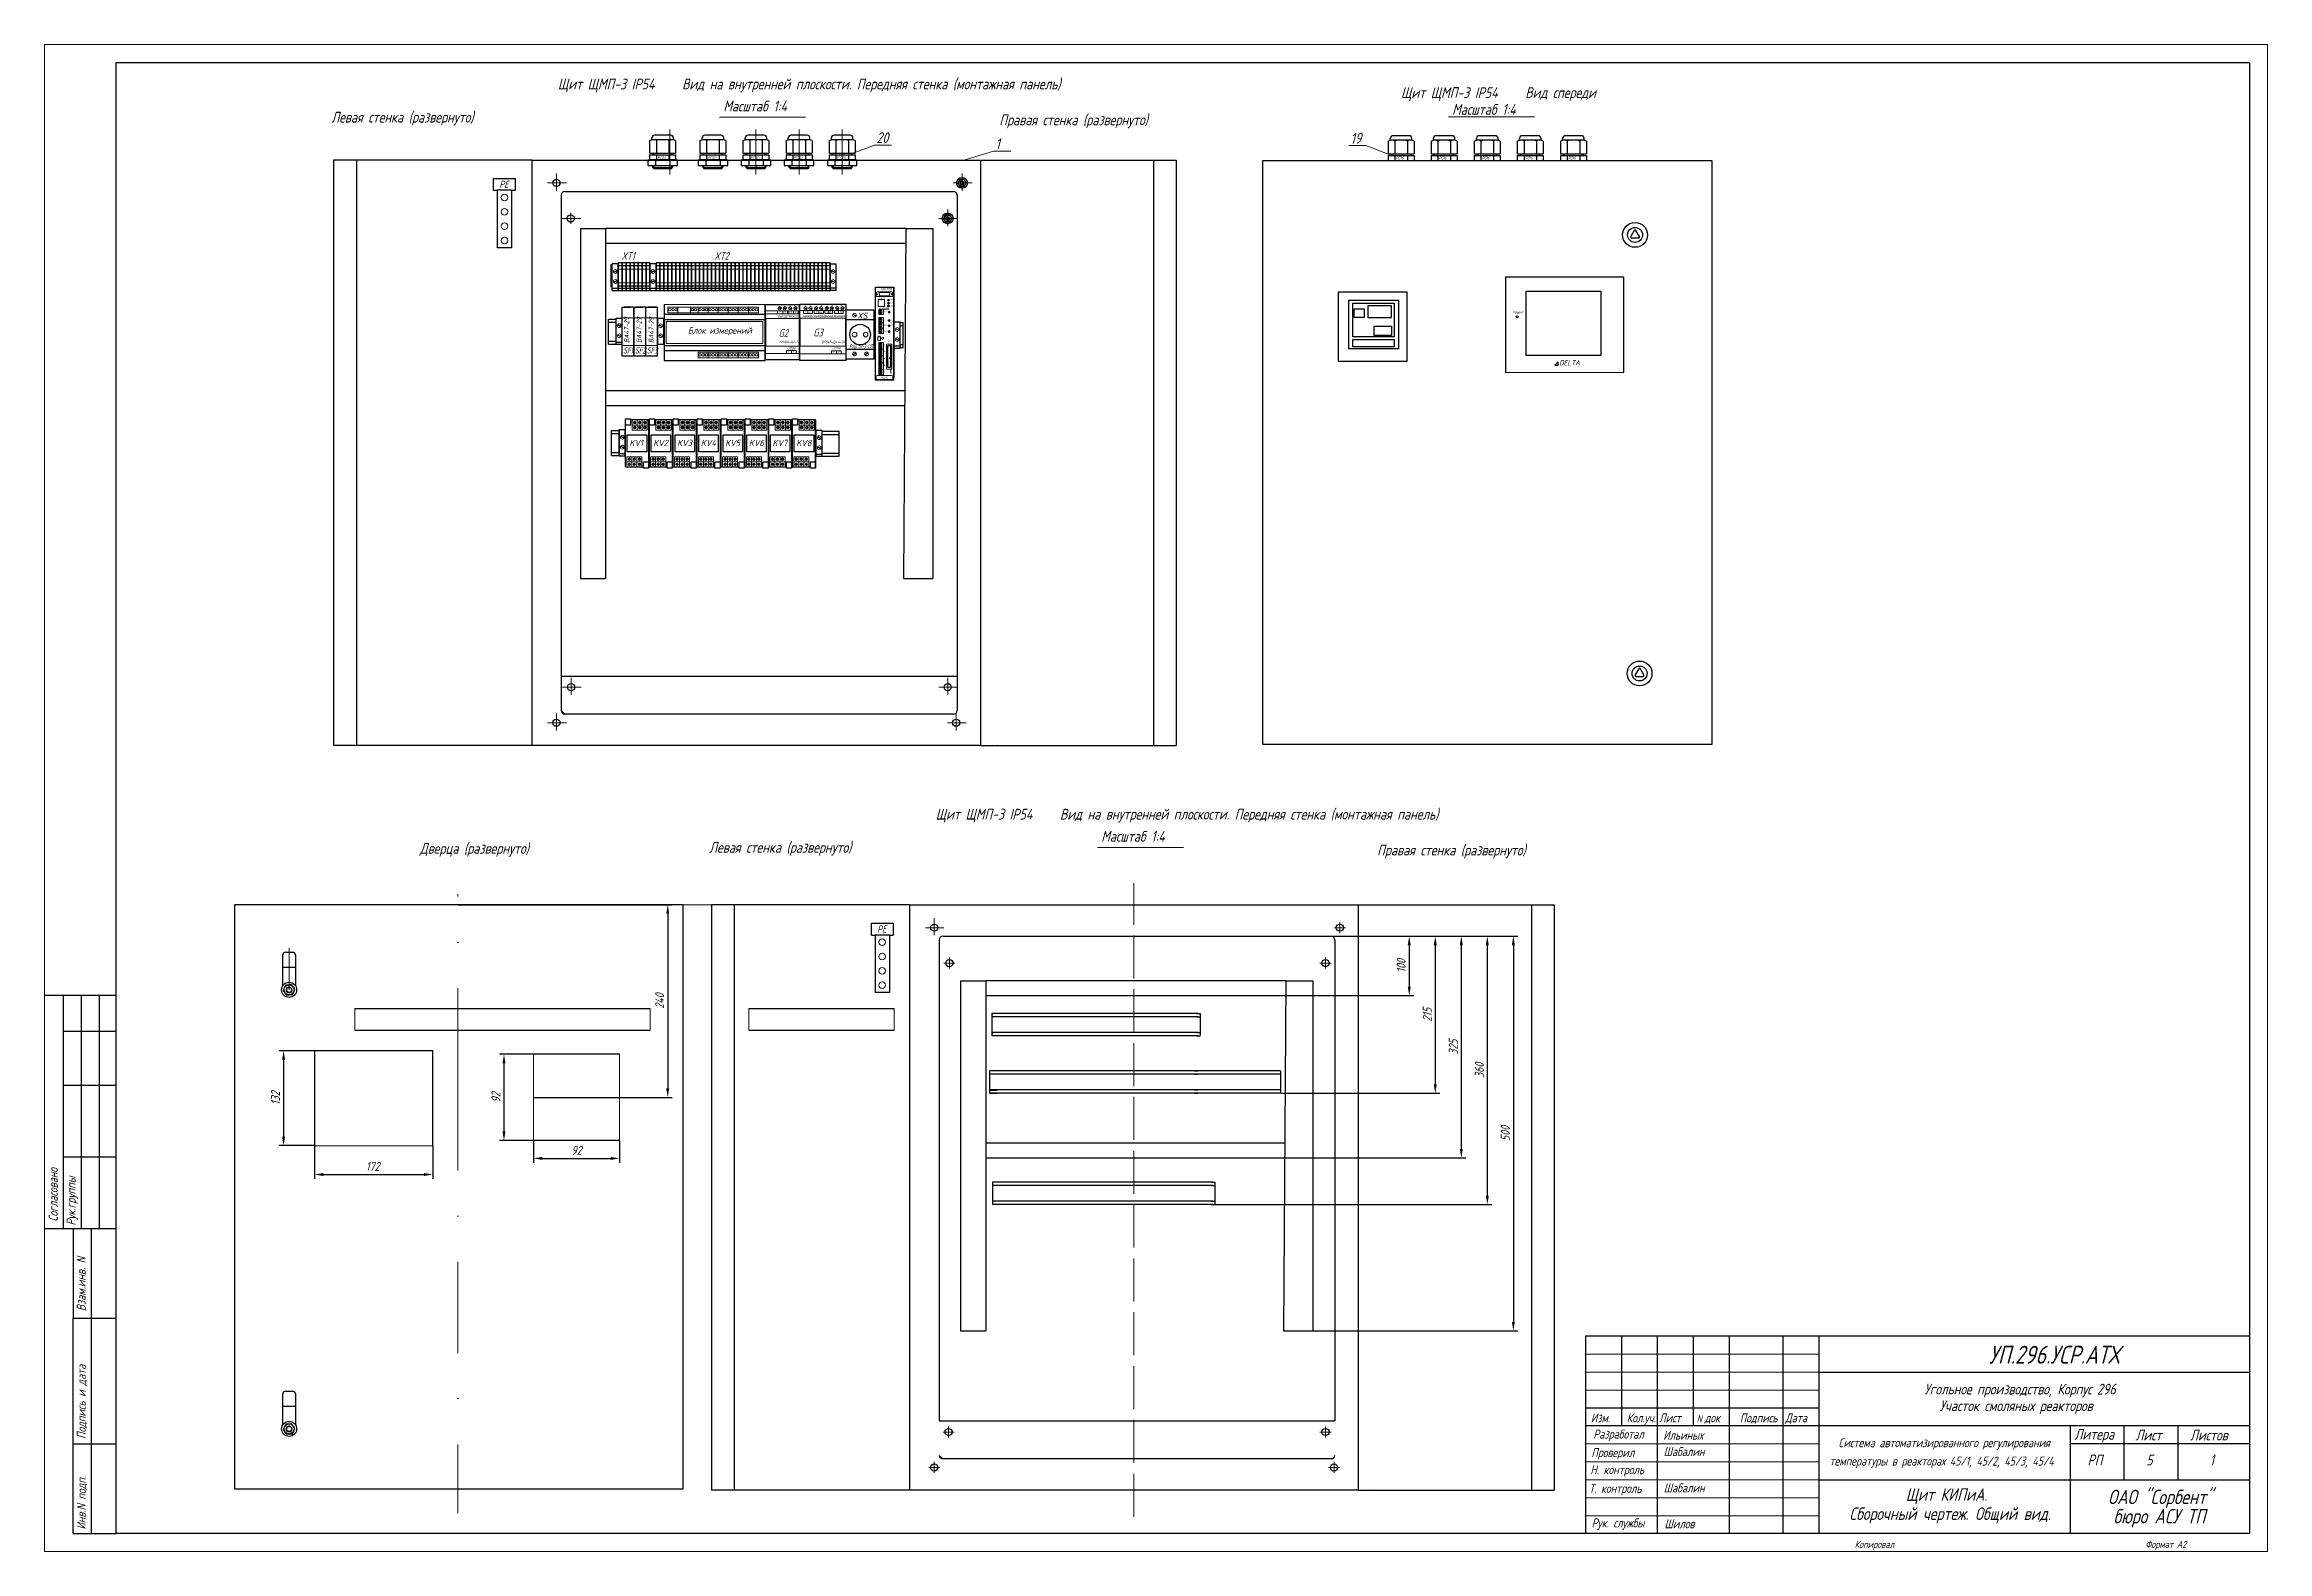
# Model space of a CAD drawing. Header units: millimetres. Extents: x -14 to 2659, y -2986 to -401.
# Drawn here: x 1632 to 2251, y -1539 to -1119 of the extents above; entities that cross this region are included whole.
import ezdxf

# ---------------------------------------------------------------- set-up
doc = ezdxf.new("R2010")
doc.units = ezdxf.units.MM
doc.linetypes.add('ACAD_ISO02W100', pattern=[15, 12, -3])
doc.linetypes.add('DASHDOTX2', pattern=[50.8, 25.4, -12.7, 0, -12.7])
doc.layers.get('0').update_dxf_attribs({"lineweight": 20})
for name, color, linetype in [('1', 7, 'Continuous'), ('TEXT', 250, 'Continuous'), ('АСУТП', 7, 'Continuous'), ('ссылки', 7, 'Continuous')]:
    doc.layers.add(name, color=color, linetype=linetype)
doc.layers.add('MAIN', color=7, linetype='Continuous', lineweight=50)
doc.styles.add('GOST тип А', font='GOST_A.TTF', dxfattribs={"oblique": 15})
doc.styles.get("Standard").update_dxf_attribs({"font": 'simplex.shx', "width": 0.75, "oblique": 15})
doc.styles.add('ЕСКД', font='GOST_A.TTF', dxfattribs={"oblique": 15})
doc.dimstyles.new('ISO-25', dxfattribs={"dimtxt": 2.5, "dimasz": 2.5, "dimexe": 1.25, "dimexo": 0, "dimgap": 1, "dimtad": 1, "dimlfac": 20, "dimtxsty": 'ЕСКД', "dimcen": 2.5, "dimadec": 0, "dimazin": 0, "dimtfac": 1, "dimtmove": 0, "dimatfit": 0, "dimfxl": 1.25, "dimarcsym": 0})

msp = doc.modelspace()

# ---------------------------------------------------------------- texts
at = {"color": 7, "style": 'GOST тип А', "oblique": 15}
for s, height, p in [('РЕ', 2, (1758.27529, -1158.55722)), ('XT1', 2.1, (1792.30831, -1178.55785)), ('XT2', 2.1, (1818.19709, -1178.55785)), ('XS', 1.75, (1857.94148, -1195.04645)), ('Блок измерений', 1.75, (1810.77703, -1199.19251)), ('РЕ', 2, (1863.52529, -1366.1042)), ('Изм.', 2.5, (2062.32141, -1502.5807)), ('Кол.уч.', 2.5, (2072.32141, -1502.5807)), ('Лист', 2.5, (2081.32141, -1502.5807)), ('N', 2, (2091.82141, -1502.5807)), ('док', 2.5, (2094.02526, -1502.5807)), ('Подпись', 2.5, (2103.82141, -1502.5807)), ('Дата', 2.5, (2116.45539, -1502.5807)), ('Литера', 3, (2197.03648, -1507.3807)), ('Лист', 3, (2214.02847, -1507.6307)), ('Листов', 3, (2229.22213, -1507.6307)), ('РП', 3, (2200.67794, -1514.56152)), ('5', 3, (2217.04449, -1514.55445)), ('1', 3, (2234.71949, -1514.56152)), ('ОАО "Сорбент"', 4, (2206.3962, -1525.35507)), ('бюро АСУ ТП', 4, (2207.8962, -1530.73187)), ('Копировал', 2, (2135.82141, -1537.5807)), ('Формат A2', 2, (2216.82141, -1537.5807))]:
    msp.add_text(s, height=height, dxfattribs=at).set_placement(p)
at = {"color": 7, "linetype": 'Continuous', "lineweight": 0, "style": 'GOST тип А', "oblique": 15}
for s, height, p in [('МК-500', 0.698559, (1864.51622, -1187.14374)), ('выход1', 0.712647, (1835.83129, -1194.61313)), ('1', 0.7, (1836.13664, -1193.5826)), ('2', 0.7, (1837.55578, -1193.57144)), ('выход2', 0.712647, (1838.86003, -1194.61313)), ('3', 0.7, (1839.19798, -1193.57953)), ('4', 0.7, (1840.58359, -1193.56508)), ('выход1', 0.712647, (1842.82367, -1194.56383)), ('1', 0.71265, (1843.17999, -1193.49486)), ('-', 0.71265, (1843.2625, -1191.64672)), ('2', 0.71265, (1844.49258, -1193.49486)), ('+', 0.71265, (1844.67697, -1191.5953)), ('выход2', 0.712647, (1845.85242, -1194.56383)), ('3', 0.71265, (1846.29186, -1193.49486)), ('-', 0.71265, (1846.37437, -1191.64672)), ('4', 0.71265, (1847.60445, -1193.49486)), ('+', 0.71265, (1847.78884, -1191.5953)), ('выход3', 0.712647, (1848.70301, -1194.56383)), ('5', 0.71265, (1849.2957, -1193.49486)), ('-', 0.71265, (1849.25605, -1191.64672)), ('6', 0.71265, (1850.1632, -1193.49486)), ('+', 0.71265, (1850.67052, -1191.5953)), ('выход4', 0.712647, (1851.55359, -1194.56383)), ('-', 0.71265, (1851.7673, -1191.64672)), ('7', 0.71265, (1851.74254, -1193.49486)), ('8', 0.71265, (1853.05512, -1193.49486)), ('+', 0.71265, (1853.18177, -1191.5953)), ('Ethernet', 0.363833, (1863.93036, -1189.41458)), ('RS-485', 0.363833, (1865.00981, -1192.15657)), ('КАН1', 0.363833, (1865.52074, -1193.2723)), ('реж', 0.363833, (1867.12401, -1190.68461)), ('пит', 0.363833, (1867.12401, -1189.81151)), ('ОТК', 0.363833, (1867.12401, -1191.63965)), ('БП30Б-Д3-24', 0.7, (1836.2712, -1201.80139)), ('БП14Б-Д4.4-24', 0.7126468, (1848.09949, -1201.83556)), ('USB', 0.363833, (1863.70949, -1199.90929)), ('КАН2', 0.363833, (1865.52074, -1195.59709)), ('КАН3', 0.363833, (1865.52074, -1197.07238)), ('КАН4', 0.363833, (1865.52074, -1198.73605)), ('(I/O)', 0.363833, (1866.58922, -1201.41132)), ('~220V', 0.712647, (1838.27908, -1203.59796)), ('1', 0.71265, (1838.64024, -1204.59973)), ('2', 0.71265, (1839.91167, -1204.59973)), ('~220V', 0.712647, (1850.824, -1203.57741)), ('1', 0.71265, (1851.17797, -1204.7011)), ('2', 0.71265, (1852.4494, -1204.7011)), ('Х1', 0.363833, (1866.58922, -1201.96254)), (' МЦ-12', 0.509366, (1864.26693, -1211.68977))]:
    msp.add_text(s, height=height, dxfattribs=at).set_placement(p)
for s, height, rotation, p in [('+', 0.7, 180, (1836.59986, -1191.10844)), ('-', 0.7, 180, (1837.95615, -1191.09354)), ('+', 0.7, 180, (1839.48701, -1191.08059)), ('-', 0.7, 180, (1840.84331, -1191.06568)), ('RS-485', 0.363833, 90, (1867.75009, -1196.9731)), ('AI3', 0.363833, 90, (1865.80349, -1206.46084)), ('AI1', 0.363833, 90, (1865.80349, -1202.90489)), ('AI2', 0.363833, 90, (1865.80349, -1204.6681)), ('Р2.ХТ1', 0.363833, 90, (1866.9821, -1208.32156)), ('AI4', 0.363833, 90, (1865.80349, -1208.40918)), ('24В', 0.363833, 90, (1865.80349, -1210.02109))]:
    msp.add_text(s, height=height, rotation=rotation, dxfattribs=at).set_placement(p)
at = {"color": 7, "lineweight": 0, "style": 'GOST тип А', "oblique": 15}
for p in [(1794.44568, -1201.79515), (1797.89009, -1201.79515), (1801.28889, -1201.81079)]:
    msp.add_text('ВА47-29', height=1.4, rotation=90, dxfattribs=at).set_placement(p)
for s, height, p in [('G2', 2.1, (1836.09118, -1200.0385)), ('G3', 2.13794, (1845.73626, -1199.95417))]:
    msp.add_text(s, height=height, dxfattribs=at).set_placement(p)
at = {"color": 7, "style": 'GOST тип А', "oblique": 15, "width": 0.8}
for s, height, p in [('SF1', 1.75, (1792.74636, -1204.7111)), ('SF2', 1.75, (1796.04356, -1204.7111)), ('SF3', 1.75, (1799.34076, -1204.7111)), ('РАр 10-3-ОП ', 1.05, (1855.77274, -1203.2485))]:
    msp.add_text(s, height=height, dxfattribs=at).set_placement(p)
at = {"style": 'ЕСКД', "oblique": 15}
for s, p in [('KV1', (1794.49978, -1230.51474)), ('KV2', (1801.12263, -1230.51474)), ('KV3', (1807.79016, -1230.51474)), ('KV4', (1814.41301, -1230.51474)), ('KV5', (1821.16222, -1230.51474)), ('KV6', (1827.78507, -1230.51474)), ('KV7', (1834.36208, -1230.51474)), ('KV8', (1840.98493, -1230.51474))]:
    msp.add_text(s, height=1.75, dxfattribs=at).set_placement(p)
at = {"layer": 'MAIN', "color": 7, "linetype": 'Continuous', "lineweight": -3, "style": 'GOST тип А', "oblique": 15}
for s, p in [('Согласовано', (1635.24646, -1446.56878)), ('Рук.группы', (1640.24646, -1447.73443)), ('Взам.инв. N', (1643.04788, -1471.5807)), ('Подпись и дата', (1643.09495, -1507.2057)), ('Инв.N подп.', (1643.09495, -1532.4557))]:
    msp.add_text(s, height=2.5, rotation=90, dxfattribs=at).set_placement(p)
at = {"layer": 'MAIN', "style": 'GOST тип А', "oblique": 15}
msp.add_text('УП.296.УСР.АТХ', height=5, dxfattribs=at).set_placement((2173.24191, -1486.22296))
at = {"layer": 'MAIN', "color": 7, "linetype": 'Continuous', "style": 'GOST тип А', "oblique": 15}
for s, p in [('Угольное производство, Корпус 296', (2155.24047, -1494.8142)), ('Участок смоляных реакторов', (2159.47784, -1499.44884))]:
    msp.add_text(s, height=3, dxfattribs=at).set_placement(p)
at = {"layer": 'MAIN', "lineweight": 40, "style": 'GOST тип А', "oblique": 15}
for s, p in [('Разработал', (2062.99477, -1507.10028)), ('Проверил', (2062.46579, -1512.25684)), ('Ильиных', (2082.47107, -1507.40767)), ('Шабалин', (2082.58441, -1511.97285)), ('Н. контроль', (2062.18903, -1517.02826)), ('Т. контроль', (2061.83639, -1522.23438)), ('Шабалин', (2082.612, -1522.09493)), ('Рук. службы', (2062.5417, -1531.85673)), ('Шилов', (2082.82373, -1532.11145))]:
    msp.add_text(s, height=2.5, dxfattribs=at).set_placement(p)
at = {"layer": 'MAIN', "lineweight": 15, "style": 'GOST тип А', "oblique": 15}
for s, p in [('Система автоматизированного регулирования', (2131.31304, -1509.50892)), ('температуры в реакторах 45/1, 45/2, 45/3, 45/4', (2128.79217, -1514.60681))]:
    msp.add_text(s, height=2.5, dxfattribs=at).set_placement(p)
at = {"layer": 'TEXT', "color": 7, "linetype": 'Continuous', "lineweight": -3, "style": 'GOST тип А', "oblique": 15}
for s, p in [('Щит КИПиА.', (2150.04001, -1524.44835)), ('Сборочный чертеж. Общий вид.', (2134.34237, -1529.78009))]:
    msp.add_text(s, height=3.5, dxfattribs=at).set_placement(p)
at = {"layer": 'АСУТП', "color": 7, "linetype": 'Continuous', "lineweight": -3, "style": 'GOST тип А', "oblique": 15}
for s, height, p in [('POWER', 0.7, (2040.4911, -1193.63836)), ('DELTA', 1.483424, (2053.50656, -1208.01711))]:
    msp.add_text(s, height=height, dxfattribs=at).set_placement(p)
at = {"layer": 'ссылки', "color": 7, "style": 'GOST тип А', "oblique": 15}
for s, p in [('Щит ЩМП-3 IP54     Вид на внутренней плоскости. Передняя стенка (монтажная панель)', (1774.58354, -1131.09743)), ('Щит ЩМП-3 IP54     Вид спереди', (2009.44501, -1133.50491)), ('Левая стенка (развернуто)', (1711.46447, -1140.35153)), ('Масштаб 1:4', (1820.68577, -1137.26208)), ('Правая стенка (развернуто)', (1897.54659, -1141.10148)), ('Масштаб 1:4', (2023.69724, -1138.16956)), ('20', (1863.32084, -1146.0751)), ('1', (1896.49328, -1147.74515)), ('19', (1995.41204, -1146.23258)), ('Щит ЩМП-3 IP54     Вид на внутренней плоскости. Передняя стенка (монтажная панель)', (1879.83354, -1334.59381)), ('Дверца (развернуто)', (1736.11684, -1344.1344)), ('Левая стенка (развернуто)', (1816.71447, -1343.84791)), ('Масштаб 1:4', (1925.93577, -1340.75846)), ('Правая стенка (развернуто)', (2002.79659, -1344.59786))]:
    msp.add_text(s, height=3, dxfattribs=at).set_placement(p)
at = {"layer": 'ссылки', "color": 7, "lineweight": 30, "style": 'GOST тип А', "oblique": 15}
for p in [(2007.99119, -1150.61206), (2019.99119, -1150.61206), (2031.99119, -1150.61206), (2043.99119, -1150.61206), (2055.99119, -1150.61206)]:
    msp.add_text('PG16', height=0.75, dxfattribs=at).set_placement(p)

# ---------------------------------------------------------------- blocks, each defined once
blk = doc.blocks.new('PG16')
at = {"lineweight": 30}
for p, q in [((2.25, 6.93), (-2.25, 6.93)), ((-4.12, 0), (-4.12, -1.5)), ((4.12, 0), (-4.12, 0)), ((-3.62, 5.43), (-3, 5.68)), ((-3.62, 5.43), (-3.62, 1.93)), ((-3.62, 1.93), (3.62, 1.93)), ((-3.62, 1.43), (-3.62, 0.18)), ((-3.62, 1.43), (3.62, 1.43)), ((-3.62, 0.18), (3.62, 0.18)), ((-3, 5.68), (-3, 6.18)), ((3, 5.68), (-3, 5.68)), ((-2.75, 1.43), (-2.75, 1.93)), ((-2.75, 0), (-2.75, 0.18)), ((-2, 0), (-2, -1.5)), ((-1.75, 5.68), (-1.75, 1.93)), ((-1.75, 1.43), (-1.75, 0.18)), ((1.75, 5.68), (1.75, 1.93)), ((1.75, 1.43), (1.75, 0.18)), ((2, 0), (2, -1.5)), ((2.75, 1.43), (2.75, 1.93)), ((2.75, 0), (2.75, 0.18)), ((3, 5.68), (3, 6.18)), ((3.62, 5.43), (3, 5.68)), ((3.62, 5.43), (3.62, 1.93)), ((3.62, 1.43), (3.62, 0.18)), ((4.12, -1.5), (4.12, 0)), ((-4.12, -1.5), (4.12, -1.5)), ((-2.75, -2.07), (-2.75, -1.5)), ((-2.75, -2.07), (2.75, -2.07)), ((-2.75, -2.07), (-2.5, -2.32)), ((-2.5, -2.32), (2.5, -2.32)), ((2.75, -2.07), (2.5, -2.32)), ((2.75, -2.07), (2.75, -1.5))]:
    blk.add_line(p, q, dxfattribs=at)
for p, q in [((-2.5, 1.43), (-2.5, 1.93)), ((-2.5, 0), (-2.5, 0.18)), ((2.5, 1.43), (2.5, 1.93)), ((2.5, 0), (2.5, 0.18)), ((-2.5, -2.32), (-2.5, -1.5)), ((2.5, -2.32), (2.5, -1.5))]:
    blk.add_line(p, q)
for centre, start, end in [((-2.25, 6.18), 90, 180), ((2.25, 6.18), 0, 90)]:
    blk.add_arc(centre, 0.75, start, end, dxfattribs=at)
for centre, major_axis, ratio, start_param, end_param in [((-2.69, 5.43), (-0.937, 0), 0.266667, 3.141593, 4.712389), ((0, 5.43), (-1.75, 0), 0.142857, 3.141593, 6.283185), ((2.69, 5.43), (0.938, 0), 0.266667, 1.570796, 3.141593)]:
    blk.add_ellipse(centre, major_axis=major_axis, ratio=ratio, start_param=start_param, end_param=end_param, dxfattribs=at)
at = {"layer": 'ссылки', "lineweight": 30, "oblique": 15}
blk.add_text('PG16', height=0.75, dxfattribs=at).set_placement((-1.47, 0.35))
blk = doc.blocks.new('*D39')
at = {"color": 0, "lineweight": -2}
for p, q in [((1985.99, -1367.1), (2012.99, -1367.1)), ((2011.74, -1369.6), (2011.74, -1381.12)), ((1977.32, -1383.62), (2012.99, -1383.62))]:
    blk.add_line(p, q, dxfattribs=at)
at = {"color": 0, "lineweight": -3}
for points in [[(2011.32, -1369.6), (2012.16, -1369.6), (2011.74, -1367.1)], [(2011.32, -1381.12), (2012.16, -1381.12), (2011.74, -1383.62)]]:
    blk.add_solid(points, dxfattribs=at)
at = {"layer": 'Defpoints', "color": 0, "lineweight": -3}
for p in [(1985.99, -1367.1), (1977.32, -1383.62), (2011.74, -1383.62)]:
    blk.add_point(p, dxfattribs=at)
at = {"color": 0, "insert": (2009.49, -1375.36), "char_height": 2.5, "attachment_point": 5, "rotation": 90, "style": 'ЕСКД'}
blk.add_mtext('100', dxfattribs=at)
blk = doc.blocks.new('*D40')
at = {"color": 0, "lineweight": -2}
for p, q in [((1985.99, -1367.1), (2020.24, -1367.1)), ((2018.99, -1369.6), (2018.99, -1408.34)), ((1975.84, -1410.84), (2020.24, -1410.84))]:
    blk.add_line(p, q, dxfattribs=at)
at = {"color": 0, "lineweight": -3}
for points in [[(2018.57, -1369.6), (2019.41, -1369.6), (2018.99, -1367.1)], [(2018.57, -1408.34), (2019.41, -1408.34), (2018.99, -1410.84)]]:
    blk.add_solid(points, dxfattribs=at)
at = {"layer": 'Defpoints', "color": 0, "lineweight": -3}
for p in [(1985.99, -1367.1), (1975.84, -1410.84), (2018.99, -1410.84)]:
    blk.add_point(p, dxfattribs=at)
at = {"color": 0, "insert": (2016.74, -1388.97), "char_height": 2.5, "attachment_point": 5, "rotation": 90, "style": 'ЕСКД'}
blk.add_mtext('215', dxfattribs=at)
blk = doc.blocks.new('*D41')
at = {"color": 0, "lineweight": -2}
for p, q in [((1985.99, -1367.1), (2027.49, -1367.1)), ((2026.24, -1369.6), (2026.24, -1426.38)), ((1977.04, -1428.88), (2027.49, -1428.88))]:
    blk.add_line(p, q, dxfattribs=at)
at = {"color": 0, "lineweight": -3}
for points in [[(2025.82, -1369.6), (2026.66, -1369.6), (2026.24, -1367.1)], [(2025.82, -1426.38), (2026.66, -1426.38), (2026.24, -1428.88)]]:
    blk.add_solid(points, dxfattribs=at)
at = {"layer": 'Defpoints', "color": 0, "lineweight": -3}
for p in [(1985.99, -1367.1), (1977.04, -1428.88), (2026.24, -1428.88)]:
    blk.add_point(p, dxfattribs=at)
at = {"color": 0, "insert": (2023.99, -1397.99), "char_height": 2.5, "attachment_point": 5, "rotation": 90, "style": 'ЕСКД'}
blk.add_mtext('325', dxfattribs=at)
blk = doc.blocks.new('*D42')
at = {"color": 0, "lineweight": -2}
for p, q in [((1985.99, -1367.1), (2034.74, -1367.1)), ((2033.49, -1369.6), (2033.49, -1439.36)), ((1957.55, -1441.86), (2034.74, -1441.86))]:
    blk.add_line(p, q, dxfattribs=at)
at = {"color": 0, "lineweight": -3}
for points in [[(2033.07, -1369.6), (2033.91, -1369.6), (2033.49, -1367.1)], [(2033.07, -1439.36), (2033.91, -1439.36), (2033.49, -1441.86)]]:
    blk.add_solid(points, dxfattribs=at)
at = {"layer": 'Defpoints', "color": 0, "lineweight": -3}
for p in [(1985.99, -1367.1), (1957.55, -1441.86), (2033.49, -1441.86)]:
    blk.add_point(p, dxfattribs=at)
at = {"color": 0, "insert": (2031.24, -1404.48), "char_height": 2.5, "attachment_point": 5, "rotation": 90, "style": 'ЕСКД'}
blk.add_mtext('360', dxfattribs=at)
blk = doc.blocks.new('*D43')
at = {"color": 0, "lineweight": -2}
for p, q in [((1985.99, -1367.1), (2041.99, -1367.1)), ((2040.74, -1369.6), (2040.74, -1474.57)), ((1976.74, -1477.07), (2041.99, -1477.07))]:
    blk.add_line(p, q, dxfattribs=at)
at = {"color": 0, "lineweight": -3}
for points in [[(2040.32, -1369.6), (2041.16, -1369.6), (2040.74, -1367.1)], [(2040.32, -1474.57), (2041.16, -1474.57), (2040.74, -1477.07)]]:
    blk.add_solid(points, dxfattribs=at)
at = {"layer": 'Defpoints', "color": 0, "lineweight": -3}
for p in [(1985.99, -1367.1), (1976.74, -1477.07), (2040.74, -1477.07)]:
    blk.add_point(p, dxfattribs=at)
at = {"color": 0, "insert": (2038.49, -1422.09), "char_height": 2.5, "attachment_point": 5, "rotation": 90, "style": 'ЕСКД'}
blk.add_mtext('500', dxfattribs=at)
blk = doc.blocks.new('*D44')
at = {"color": 0, "lineweight": -2}
for p, q in [((1791.76, -1400.01), (1758.32, -1400.01)), ((1759.57, -1402.51), (1759.57, -1421.51)), ((1791.76, -1424.01), (1758.32, -1424.01))]:
    blk.add_line(p, q, dxfattribs=at)
at = {"color": 0, "lineweight": -3}
for points in [[(1759.16, -1402.51), (1759.99, -1402.51), (1759.57, -1400.01)], [(1759.16, -1421.51), (1759.99, -1421.51), (1759.57, -1424.01)]]:
    blk.add_solid(points, dxfattribs=at)
at = {"layer": 'Defpoints', "color": 0, "lineweight": -3}
for p in [(1791.76, -1400.01), (1759.57, -1424.01), (1791.76, -1424.01)]:
    blk.add_point(p, dxfattribs=at)
at = {"color": 0, "insert": (1757.32, -1412.01), "char_height": 2.5, "attachment_point": 5, "rotation": 90, "style": 'ЕСКД'}
blk.add_mtext('92', dxfattribs=at)
blk = doc.blocks.new('*D45')
at = {"color": 0, "lineweight": -2}
for p, q in [((1767.76, -1424.01), (1767.76, -1430.27)), ((1791.76, -1424.01), (1791.76, -1430.27)), ((1770.26, -1429.02), (1789.26, -1429.02))]:
    blk.add_line(p, q, dxfattribs=at)
at = {"color": 0, "lineweight": -3}
for points in [[(1770.26, -1428.6), (1770.26, -1429.43), (1767.76, -1429.02)], [(1789.26, -1428.6), (1789.26, -1429.43), (1791.76, -1429.02)]]:
    blk.add_solid(points, dxfattribs=at)
at = {"layer": 'Defpoints', "color": 0, "lineweight": -3}
for p in [(1767.76, -1424.01), (1791.76, -1424.01), (1791.76, -1429.02)]:
    blk.add_point(p, dxfattribs=at)
at = {"color": 0, "insert": (1779.76, -1426.77), "char_height": 2.5, "attachment_point": 5, "style": 'ЕСКД'}
blk.add_mtext('92', dxfattribs=at)
blk = doc.blocks.new('*D46')
at = {"color": 0, "lineweight": -2}
for p, q in [((1746.74, -1358.35), (1806.44, -1358.35)), ((1805.19, -1360.85), (1805.19, -1409.51)), ((1767.76, -1412.01), (1806.44, -1412.01))]:
    blk.add_line(p, q, dxfattribs=at)
at = {"color": 0, "lineweight": -3}
for points in [[(1804.77, -1360.85), (1805.6, -1360.85), (1805.19, -1358.35)], [(1804.77, -1409.51), (1805.6, -1409.51), (1805.19, -1412.01)]]:
    blk.add_solid(points, dxfattribs=at)
at = {"layer": 'Defpoints', "color": 0, "lineweight": -3}
for p in [(1746.74, -1358.35), (1767.76, -1412.01), (1805.19, -1412.01)]:
    blk.add_point(p, dxfattribs=at)
at = {"color": 0, "insert": (1802.94, -1385.18), "char_height": 2.5, "attachment_point": 5, "rotation": 90, "style": 'ЕСКД'}
blk.add_mtext('240', dxfattribs=at)
blk = doc.blocks.new('*D59')
at = {"color": 0, "lineweight": -2}
for p, q in [((1706.78, -1425.44), (1706.78, -1434.75)), ((1739.78, -1425.52), (1739.78, -1434.75)), ((1709.28, -1433.5), (1737.28, -1433.5))]:
    blk.add_line(p, q, dxfattribs=at)
at = {"color": 0, "lineweight": -3}
for points in [[(1709.28, -1433.08), (1709.28, -1433.92), (1706.78, -1433.5)], [(1737.28, -1433.08), (1737.28, -1433.92), (1739.78, -1433.5)]]:
    blk.add_solid(points, dxfattribs=at)
at = {"layer": 'Defpoints', "color": 0, "lineweight": -3}
for p in [(1706.78, -1425.44), (1739.78, -1425.52), (1739.78, -1433.5)]:
    blk.add_point(p, dxfattribs=at)
at = {"color": 0, "insert": (1722.99, -1431.25), "char_height": 2.5, "attachment_point": 5, "style": 'ЕСКД'}
blk.add_mtext('172', dxfattribs=at)
blk = doc.blocks.new('*D60')
at = {"color": 0, "lineweight": -2}
for p, q in [((1706.78, -1399.01), (1696.93, -1399.01)), ((1698.18, -1401.51), (1698.18, -1422.94)), ((1706.78, -1425.44), (1696.93, -1425.44))]:
    blk.add_line(p, q, dxfattribs=at)
at = {"color": 0, "lineweight": -3}
for points in [[(1697.76, -1401.51), (1698.59, -1401.51), (1698.18, -1399.01)], [(1697.76, -1422.94), (1698.59, -1422.94), (1698.18, -1425.44)]]:
    blk.add_solid(points, dxfattribs=at)
at = {"layer": 'Defpoints', "color": 0, "lineweight": -3}
for p in [(1706.78, -1399.01), (1698.18, -1425.44), (1706.78, -1425.44)]:
    blk.add_point(p, dxfattribs=at)
at = {"color": 0, "insert": (1695.93, -1412.23), "char_height": 2.5, "attachment_point": 5, "rotation": 90, "style": 'ЕСКД'}
blk.add_mtext('132', dxfattribs=at)

# ---------------------------------------------------------------- dimensions: what is measured, and where the dimension line sits
at = {"color": 7}
for base, p1, p2, text, picture, middle in [((1805.1868, -1412.0081), (1746.74092, -1358.34767), (1767.75556, -1412.0081), '240', '*D46', (1802.93591, -1385.17788)), ((2033.49092, -1441.8573), (1985.99092, -1367.09767), (1957.54546, -1441.8573), '360', '*D42', (2031.24003, -1404.47749)), ((2018.99092, -1410.84156), (1985.99092, -1367.09767), (1975.84364, -1410.84156), '215', '*D40', (2016.74003, -1388.96961)), ((2040.74092, -1477.07306), (1985.99092, -1367.09767), (1976.7423, -1477.07306), '500', '*D43', (2038.49003, -1422.08537)), ((2026.24092, -1428.88187), (1985.99092, -1367.09767), (1977.04067, -1428.88187), '325', '*D41', (2023.99003, -1397.98977)), ((2011.74092, -1383.62159), (1985.99092, -1367.09767), (1977.32089, -1383.62159), '100', '*D39', (2009.49003, -1375.35963)), ((1698.17821, -1425.44268), (1706.77618, -1399.01285), (1706.77618, -1425.44268), '132', '*D60', (1695.92732, -1412.22776)), ((1759.57324, -1424.0081), (1791.75556, -1400.0081), (1791.75556, -1424.0081), '92', '*D44', (1757.32235, -1412.0081))]:
    dim = msp.add_linear_dim(base=base, p1=p1, p2=p2, angle=90, text=text, dimstyle='ISO-25', dxfattribs=at)
    dim.commit()
    dim.dimension.update_dxf_attribs({"geometry": picture, "text_midpoint": middle})
dim = msp.add_linear_dim(base=(1791.75556, -1429.01833), p1=(1767.75556, -1424.0081), p2=(1791.75556, -1424.0081), text='92', dimstyle='ISO-25', dxfattribs=at)
dim.commit()
dim.dimension.update_dxf_attribs({"geometry": '*D45', "text_midpoint": (1779.75556, -1426.76744)})
dim = msp.add_linear_dim(base=(1739.77999, -1433.49853), p1=(1706.77618, -1425.44268), p2=(1739.77999, -1425.52312), text='172', dimstyle='ISO-25', dxfattribs=at)
dim.commit()
dim.dimension.update_dxf_attribs({"geometry": '*D59', "text_midpoint": (1722.98533, -1433.49853), "dimtype": 160})

# ---------------------------------------------------------------- linework, layer by layer
at = {"color": 7}
for p, q in [((2250.82141, -1118.5807), (1631.57141, -1118.5807)), ((1631.57141, -1118.5807), (1631.57141, -1538.5807)), ((2250.82141, -1538.5807), (2250.82141, -1118.5807)), ((1819.62892, -1138.87983), (1843.60712, -1138.87983)), ((2022.64038, -1138.78731), (2046.61858, -1138.78731)), ((1805.77115, -1154.83625), (1805.77115, -1142.30427)), ((1829.77115, -1154.83625), (1829.77115, -1142.30427)), ((1841.77115, -1154.83625), (1841.77115, -1142.30427)), ((1853.77115, -1154.83625), (1853.77115, -1142.30427)), ((1712.11292, -1150.80068), (1712.11292, -1314.0193)), ((1767.41533, -1150.80068), (1715.83176, -1150.80068)), ((1856.31615, -1149.10611), (1862.78652, -1146.60791)), ((1862.78652, -1146.60791), (1867.54569, -1146.60791)), ((1887.68349, -1150.80068), (1895.95896, -1148.27797)), ((1895.95896, -1148.27797), (1900.71813, -1148.27797)), ((1994.87772, -1146.76539), (1999.63689, -1146.76539)), ((2006.10726, -1149.26359), (1999.63689, -1146.76539)), ((2006.96275, -1149.52685), (2006.96275, -1149.02685)), ((2011.96275, -1149.52685), (2011.96275, -1149.02685)), ((2018.96275, -1149.52685), (2018.96275, -1149.02685)), ((2023.96275, -1149.52685), (2023.96275, -1149.02685)), ((2030.96275, -1149.52685), (2030.96275, -1149.02685)), ((2035.96275, -1149.52685), (2035.96275, -1149.02685)), ((2042.96275, -1149.52685), (2042.96275, -1149.02685)), ((2047.96275, -1149.52685), (2047.96275, -1149.02685)), ((2054.96275, -1149.52685), (2054.96275, -1149.02685)), ((2059.96275, -1149.52685), (2059.96275, -1149.02685)), ((1791.42386, -1179.76065), (1789.74386, -1179.76065)), ((1792.52636, -1179.41065), (1791.42386, -1179.41065)), ((1792.52636, -1181.16065), (1791.42386, -1181.16065)), ((1793.62886, -1179.41065), (1792.52636, -1179.41065)), ((1793.62886, -1181.16065), (1792.52636, -1181.16065)), ((1794.73136, -1179.41065), (1793.62886, -1179.41065)), ((1794.73136, -1181.16065), (1793.62886, -1181.16065)), ((1795.83386, -1179.41065), (1794.73136, -1179.41065)), ((1795.83386, -1181.16065), (1794.73136, -1181.16065)), ((1796.93636, -1179.41065), (1795.83386, -1179.41065)), ((1796.93636, -1181.16065), (1795.83386, -1181.16065)), ((1798.03886, -1179.41065), (1796.93636, -1179.41065)), ((1798.03886, -1181.16065), (1796.93636, -1181.16065)), ((1799.14136, -1179.41065), (1798.03886, -1179.41065)), ((1799.14136, -1181.16065), (1798.03886, -1181.16065)), ((1800.24386, -1179.41065), (1799.14136, -1179.41065)), ((1800.24386, -1181.16065), (1799.14136, -1181.16065)), ((1801.92386, -1179.76065), (1800.24386, -1179.76065)), ((1801.94009, -1179.76065), (1800.26009, -1179.76065)), ((1803.02636, -1179.41065), (1801.92386, -1179.41065)), ((1803.02636, -1181.16065), (1801.92386, -1181.16065)), ((1805.23136, -1181.16065), (1801.94009, -1181.16065)), ((1804.12886, -1179.41065), (1803.02636, -1179.41065)), ((1804.12886, -1181.16065), (1803.02636, -1181.16065)), ((1806.33386, -1179.41065), (1805.23136, -1179.41065)), ((1806.33386, -1181.16065), (1805.23136, -1181.16065)), ((1807.43636, -1179.41065), (1806.33386, -1179.41065)), ((1807.43636, -1181.16065), (1806.33386, -1181.16065)), ((1808.53886, -1179.41065), (1807.43636, -1179.41065)), ((1808.53886, -1181.16065), (1807.43636, -1181.16065)), ((1809.64136, -1179.41065), (1808.53886, -1179.41065)), ((1809.64136, -1181.16065), (1808.53886, -1181.16065)), ((1810.74386, -1179.41065), (1809.64136, -1179.41065)), ((1810.74386, -1181.16065), (1809.64136, -1181.16065)), ((1811.84636, -1179.41065), (1810.74386, -1179.41065)), ((1811.84636, -1181.16065), (1810.74386, -1181.16065)), ((1812.94886, -1179.41065), (1811.84636, -1179.41065)), ((1812.94886, -1181.16065), (1811.84636, -1181.16065)), ((1814.05136, -1179.41065), (1812.94886, -1179.41065)), ((1814.05136, -1181.16065), (1812.94886, -1181.16065)), ((1815.15386, -1179.41065), (1814.05136, -1179.41065)), ((1815.15386, -1181.16065), (1814.05136, -1181.16065)), ((1816.25636, -1179.41065), (1815.15386, -1179.41065)), ((1816.25636, -1181.16065), (1815.15386, -1181.16065)), ((1817.35886, -1179.41065), (1816.25636, -1179.41065)), ((1817.35886, -1181.16065), (1816.25636, -1181.16065)), ((1818.46136, -1179.41065), (1817.35886, -1179.41065)), ((1818.46136, -1181.16065), (1817.35886, -1181.16065)), ((1819.56386, -1179.41065), (1818.46136, -1179.41065)), ((1819.56386, -1181.16065), (1818.46136, -1181.16065)), ((1820.66636, -1179.41065), (1819.56386, -1179.41065)), ((1820.66636, -1181.16065), (1819.56386, -1181.16065)), ((1821.76886, -1179.41065), (1820.66636, -1179.41065)), ((1821.76886, -1181.16065), (1820.66636, -1181.16065)), ((1822.87136, -1179.41065), (1821.76886, -1179.41065)), ((1822.87136, -1181.16065), (1821.76886, -1181.16065)), ((1823.97386, -1179.41065), (1822.87136, -1179.41065)), ((1823.97386, -1181.16065), (1822.87136, -1181.16065)), ((1825.07636, -1179.41065), (1823.97386, -1179.41065)), ((1825.07636, -1181.16065), (1823.97386, -1181.16065)), ((1827.26513, -1181.16065), (1826.17886, -1181.16065)), ((1828.36763, -1179.41065), (1827.26513, -1179.41065)), ((1828.36763, -1181.16065), (1827.26513, -1181.16065)), ((1829.47013, -1179.41065), (1828.36763, -1179.41065)), ((1829.47013, -1181.16065), (1828.36763, -1181.16065)), ((1830.57263, -1179.41065), (1829.47013, -1179.41065)), ((1830.57263, -1181.16065), (1829.47013, -1181.16065)), ((1831.67513, -1179.41065), (1830.57263, -1179.41065)), ((1831.67513, -1181.16065), (1830.57263, -1181.16065)), ((1832.77763, -1179.41065), (1831.67513, -1179.41065)), ((1832.77763, -1181.16065), (1831.67513, -1181.16065)), ((1833.88013, -1179.41065), (1832.77763, -1179.41065)), ((1833.88013, -1181.16065), (1832.77763, -1181.16065)), ((1834.98263, -1179.41065), (1833.88013, -1179.41065)), ((1834.98263, -1181.16065), (1833.88013, -1181.16065)), ((1836.08513, -1179.41065), (1834.98263, -1179.41065)), ((1836.08513, -1181.16065), (1834.98263, -1181.16065)), ((1837.18763, -1179.41065), (1836.08513, -1179.41065)), ((1837.18763, -1181.16065), (1836.08513, -1181.16065)), ((1838.29013, -1179.41065), (1837.18763, -1179.41065)), ((1838.29013, -1181.16065), (1837.18763, -1181.16065)), ((1839.39263, -1179.41065), (1838.29013, -1179.41065)), ((1839.39263, -1181.16065), (1838.29013, -1181.16065)), ((1840.49513, -1179.41065), (1839.39263, -1179.41065)), ((1840.49513, -1181.16065), (1839.39263, -1181.16065)), ((1841.59763, -1179.41065), (1840.49513, -1179.41065)), ((1841.59763, -1181.16065), (1840.49513, -1181.16065)), ((1842.70013, -1179.41065), (1841.59763, -1179.41065)), ((1842.70013, -1181.16065), (1841.59763, -1181.16065)), ((1843.80263, -1179.41065), (1842.70013, -1179.41065)), ((1843.80263, -1181.16065), (1842.70013, -1181.16065)), ((1844.90513, -1179.41065), (1843.80263, -1179.41065)), ((1844.90513, -1181.16065), (1843.80263, -1181.16065)), ((1846.00763, -1179.41065), (1844.90513, -1179.41065)), ((1846.00763, -1181.16065), (1844.90513, -1181.16065)), ((1847.11013, -1179.41065), (1846.00763, -1179.41065)), ((1847.11013, -1181.16065), (1846.00763, -1181.16065)), ((1849.31513, -1179.41065), (1848.21263, -1179.41065)), ((1849.31513, -1181.16065), (1848.21263, -1181.16065)), ((1850.41763, -1179.76065), (1852.09763, -1179.76065)), ((1791.42386, -1185.01065), (1792.52636, -1185.01065)), ((1792.52636, -1185.01065), (1793.62886, -1185.01065)), ((1793.62886, -1185.01065), (1794.73136, -1185.01065)), ((1794.73136, -1185.01065), (1795.83386, -1185.01065)), ((1795.83386, -1185.01065), (1796.93636, -1185.01065)), ((1796.93636, -1185.01065), (1798.03886, -1185.01065)), ((1798.03886, -1185.01065), (1799.14136, -1185.01065)), ((1799.14136, -1185.01065), (1800.24386, -1185.01065)), ((1801.92386, -1185.01065), (1803.02636, -1185.01065)), ((1801.94009, -1185.01065), (1805.23136, -1185.01065)), ((1803.02636, -1185.01065), (1804.12886, -1185.01065)), ((1805.23136, -1185.01065), (1806.33386, -1185.01065)), ((1806.33386, -1185.01065), (1807.43636, -1185.01065)), ((1807.43636, -1185.01065), (1808.53886, -1185.01065)), ((1808.53886, -1185.01065), (1809.64136, -1185.01065)), ((1809.64136, -1185.01065), (1810.74386, -1185.01065)), ((1810.74386, -1185.01065), (1811.84636, -1185.01065)), ((1811.84636, -1185.01065), (1812.94886, -1185.01065)), ((1812.94886, -1185.01065), (1814.05136, -1185.01065)), ((1814.05136, -1185.01065), (1815.15386, -1185.01065)), ((1815.15386, -1185.01065), (1816.25636, -1185.01065)), ((1816.25636, -1185.01065), (1817.35886, -1185.01065)), ((1817.35886, -1185.01065), (1818.46136, -1185.01065)), ((1818.46136, -1185.01065), (1819.56386, -1185.01065)), ((1819.56386, -1185.01065), (1820.66636, -1185.01065)), ((1820.66636, -1185.01065), (1821.76886, -1185.01065)), ((1821.76886, -1185.01065), (1822.87136, -1185.01065)), ((1822.87136, -1185.01065), (1823.97386, -1185.01065)), ((1823.97386, -1185.01065), (1825.07636, -1185.01065)), ((1826.17886, -1185.01065), (1827.26513, -1185.01065)), ((1827.26513, -1185.01065), (1828.36763, -1185.01065)), ((1828.36763, -1185.01065), (1829.47013, -1185.01065)), ((1829.47013, -1185.01065), (1830.57263, -1185.01065)), ((1830.57263, -1185.01065), (1831.67513, -1185.01065)), ((1831.67513, -1185.01065), (1832.77763, -1185.01065)), ((1832.77763, -1185.01065), (1833.88013, -1185.01065)), ((1833.88013, -1185.01065), (1834.98263, -1185.01065)), ((1834.98263, -1185.01065), (1836.08513, -1185.01065)), ((1836.08513, -1185.01065), (1837.18763, -1185.01065)), ((1837.18763, -1185.01065), (1838.29013, -1185.01065)), ((1838.29013, -1185.01065), (1839.39263, -1185.01065)), ((1839.39263, -1185.01065), (1840.49513, -1185.01065)), ((1840.49513, -1185.01065), (1841.59763, -1185.01065)), ((1841.59763, -1185.01065), (1842.70013, -1185.01065)), ((1842.70013, -1185.01065), (1843.80263, -1185.01065)), ((1843.80263, -1185.01065), (1844.90513, -1185.01065)), ((1844.90513, -1185.01065), (1846.00763, -1185.01065)), ((1846.00763, -1185.01065), (1850.41763, -1185.01065)), ((1848.21263, -1185.01065), (1849.31513, -1185.01065)), ((1864.07883, -1187.72626), (1867.06767, -1187.72626)), ((1864.07883, -1187.72626), (1864.14854, -1188.65888)), ((1864.14854, -1188.65888), (1866.98144, -1188.65888)), ((1867.07709, -1187.72626), (1866.98144, -1188.65888)), ((1867.06767, -1187.72626), (1867.07709, -1187.72626)), ((1792.50205, -1194.77736), (1795.65205, -1194.77736)), ((1795.79926, -1194.77736), (1798.94926, -1194.77736)), ((1799.09646, -1194.77736), (1802.24646, -1194.77736)), ((1832.39402, -1192.83193), (1841.84402, -1192.83193)), ((1832.39402, -1192.83193), (1841.84402, -1192.83193)), ((1832.39402, -1192.83193), (1841.84402, -1192.83193)), ((1832.39402, -1192.83193), (1841.84402, -1192.83193)), ((1832.48152, -1194.93193), (1832.48152, -1202.63193)), ((1841.75652, -1194.93193), (1832.48152, -1194.93193)), ((1841.75652, -1194.93193), (1841.75652, -1202.63193)), ((1854.84001, -1192.7183), (1842.01237, -1192.7183)), ((1842.10145, -1194.85624), (1842.10145, -1202.69536)), ((1842.10145, -1202.69536), (1842.10145, -1194.85624)), ((1842.10145, -1194.85624), (1854.75093, -1194.85624)), ((1844.18353, -1193.58475), (1842.98609, -1193.58475)), ((1844.18353, -1192.7183), (1844.18353, -1193.58475)), ((1845.49611, -1193.58475), (1844.18353, -1193.58475)), ((1845.49611, -1192.7183), (1845.49611, -1193.58475)), ((1847.2954, -1193.58475), (1845.98281, -1193.58475)), ((1847.2954, -1192.7183), (1847.2954, -1193.58475)), ((1848.56292, -1193.58475), (1847.2954, -1193.58475)), ((1848.56292, -1192.7183), (1848.56292, -1193.58475)), ((1850.29924, -1193.58475), (1848.98666, -1193.58475)), ((1850.07349, -1192.7183), (1850.07349, -1193.58475)), ((1851.12495, -1193.58475), (1850.29924, -1193.58475)), ((1851.12495, -1192.7183), (1851.12495, -1193.58475)), ((1852.74607, -1193.58475), (1851.61165, -1193.58475)), ((1852.74607, -1192.7183), (1852.74607, -1193.58475)), ((1854.0136, -1193.58475), (1852.74607, -1193.58475)), ((1854.0136, -1192.7183), (1854.0136, -1193.58475)), ((1854.75093, -1202.69536), (1854.75093, -1194.85624)), ((1863.82835, -1189.66019), (1865.55154, -1189.66019)), ((1863.82835, -1191.59712), (1863.82835, -1189.66044)), ((1865.55154, -1191.59712), (1863.82835, -1191.59712)), ((1865.29038, -1192.31302), (1866.84876, -1192.31302)), ((1865.55154, -1189.66019), (1865.55154, -1191.59712)), ((1863.73952, -1200.09572), (1863.73952, -1201.10252)), ((1864.46879, -1200.09572), (1863.73952, -1200.09572)), ((1863.73952, -1201.10252), (1864.46879, -1201.10252)), ((1864.46879, -1201.10252), (1864.46879, -1200.09572)), ((1795.65205, -1202.47736), (1792.50205, -1202.47736)), ((1798.94926, -1202.47736), (1795.79926, -1202.47736)), ((1802.24646, -1202.47736), (1799.09646, -1202.47736)), ((1832.39402, -1204.73193), (1841.84402, -1204.73193)), ((1841.75652, -1202.63193), (1832.48152, -1202.63193)), ((1839.62304, -1203.86547), (1838.31046, -1203.86547)), ((1840.93563, -1203.86547), (1839.62304, -1203.86547)), ((1839.62304, -1204.73193), (1839.62304, -1203.86547)), ((1840.93563, -1203.86547), (1840.93563, -1204.73193)), ((1840.93563, -1204.73193), (1840.93563, -1203.86547)), ((1852.33894, -1204.8333), (1842.01237, -1204.8333)), ((1842.10145, -1202.69536), (1854.75093, -1202.69536)), ((1852.16078, -1203.96685), (1850.84819, -1203.96685)), ((1853.47336, -1203.96685), (1852.16078, -1203.96685)), ((1852.16078, -1204.8333), (1852.16078, -1203.96685)), ((1854.84001, -1204.8333), (1852.16078, -1204.8333)), ((1853.47336, -1203.96685), (1853.47336, -1204.8333)), ((1853.47336, -1204.8333), (1853.47336, -1203.96685)), ((1867.33413, -1209.28687), (1867.33413, -1210.2305)), ((1817.02779, -1305.22173), (1869.90637, -1305.22173)), ((1892.27974, -1313.97173), (1897.03891, -1313.97173)), ((1892.27974, -1313.97173), (1897.03891, -1313.97173)), ((1897.06011, -1313.66104), (1897.06011, -1313.66104)), ((1897.06011, -1313.66104), (1897.06011, -1313.66104)), ((1924.87892, -1342.37621), (1948.85712, -1342.37621)), ((1817.36292, -1358.34767), (1817.36292, -1521.56629)), ((1872.66533, -1358.34767), (1821.08176, -1358.34767)), ((2125.82141, -1483.5807), (2060.82141, -1483.5807)), ((2125.82141, -1488.5807), (2060.82141, -1488.5807)), ((2125.82141, -1493.5807), (2060.82141, -1493.5807)), ((2125.82141, -1508.5807), (2060.82141, -1508.5807)), ((1922.27779, -1512.76872), (1975.15637, -1512.76872)), ((2125.82141, -1513.5807), (2060.82141, -1513.5807)), ((1997.52974, -1521.51872), (2002.28891, -1521.51872)), ((1997.52974, -1521.51872), (2002.28891, -1521.51872)), ((2002.31011, -1521.20803), (2002.31011, -1521.20803)), ((2002.31011, -1521.20803), (2002.31011, -1521.20803)), ((2125.82141, -1518.5807), (2060.82141, -1518.5807)), ((2125.82141, -1523.5807), (2060.82141, -1523.5807)), ((2125.82141, -1528.5807), (2060.82141, -1528.5807)), ((1631.57141, -1538.5807), (2250.82141, -1538.5807))]:
    msp.add_line(p, q, dxfattribs=at)
at = {"color": 250}
for p, q in [((1631.57141, -1118.5807), (1631.57141, -1364.3307)), ((1776.99092, -1157.17568), (1771.74092, -1157.17568)), ((1774.16533, -1157.17568), (1774.16533, -1154.5807)), ((1774.16533, -1154.5807), (1774.16533, -1159.3307)), ((1774.16533, -1157.17568), (1776.99092, -1157.17568)), ((1889.99028, -1157.17568), (1884.74028, -1157.17568)), ((1887.16469, -1154.5807), (1887.16469, -1159.3307)), ((1780.99092, -1167.05068), (1775.74092, -1167.05068)), ((1885.99028, -1167.05068), (1880.74028, -1167.05068)), ((1883.16469, -1164.4557), (1883.16469, -1169.2057)), ((1825.07636, -1181.16065), (1826.17886, -1181.16065)), ((1825.07636, -1185.01065), (1826.17886, -1185.01065)), ((1804.18072, -1191.08193), (1804.18072, -1191.08193)), ((1804.18072, -1191.08193), (1804.18072, -1206.64241)), ((1805.23995, -1193.35297), (1805.23995, -1191.77797)), ((1805.23995, -1191.77797), (1808.03995, -1191.77797)), ((1808.03995, -1193.35297), (1805.23995, -1193.35297)), ((1805.41495, -1191.77797), (1806.63995, -1191.77797)), ((1807.33995, -1193.35297), (1805.41495, -1193.35297)), ((1805.58995, -1191.77797), (1807.33995, -1191.77797)), ((1808.03995, -1193.35297), (1808.03995, -1191.77797)), ((1808.03995, -1191.77797), (1813.63995, -1191.77797)), ((1808.03995, -1193.35297), (1813.63995, -1193.35297)), ((1811.53995, -1191.77797), (1811.53995, -1193.35297)), ((1811.53995, -1193.35297), (1811.53995, -1191.77797)), ((1811.71495, -1191.77797), (1812.93995, -1191.77797)), ((1813.63995, -1193.35297), (1813.63995, -1191.77797)), ((1813.63995, -1191.77797), (1816.43995, -1191.77797)), ((1813.63995, -1191.77797), (1813.63995, -1193.35297)), ((1813.63995, -1191.77797), (1813.63995, -1193.35297)), ((1816.43995, -1193.35297), (1813.63995, -1193.35297)), ((1813.81495, -1191.77797), (1815.03995, -1191.77797)), ((1815.73995, -1193.35297), (1813.81495, -1193.35297)), ((1813.98995, -1191.77797), (1815.73995, -1191.77797)), ((1816.43995, -1193.35297), (1816.43995, -1191.77797)), ((1816.43995, -1191.77797), (1819.23995, -1191.77797)), ((1816.43995, -1193.35297), (1816.43995, -1191.77797)), ((1819.23995, -1193.35297), (1816.43995, -1193.35297)), ((1816.61495, -1191.77797), (1817.83995, -1191.77797)), ((1818.53995, -1193.35297), (1816.61495, -1193.35297)), ((1816.78995, -1191.77797), (1818.53995, -1191.77797)), ((1819.23995, -1193.35297), (1819.23995, -1191.77797)), ((1819.23995, -1191.77797), (1822.03995, -1191.77797)), ((1819.23995, -1193.35297), (1819.23995, -1191.77797)), ((1822.03995, -1193.35297), (1819.23995, -1193.35297)), ((1819.41495, -1191.77797), (1820.63995, -1191.77797)), ((1821.33995, -1193.35297), (1819.41495, -1193.35297)), ((1819.58995, -1191.77797), (1821.33995, -1191.77797)), ((1822.03995, -1193.35297), (1822.03995, -1191.77797)), ((1822.03995, -1191.77797), (1824.83995, -1191.77797)), ((1822.03995, -1193.35297), (1822.03995, -1191.77797)), ((1824.83995, -1193.35297), (1822.03995, -1193.35297)), ((1822.21495, -1191.77797), (1823.43995, -1191.77797)), ((1824.13995, -1193.35297), (1822.21495, -1193.35297)), ((1822.38995, -1191.77797), (1824.13995, -1191.77797)), ((1824.83995, -1193.35297), (1824.83995, -1191.77797)), ((1824.83995, -1191.77797), (1827.63995, -1191.77797)), ((1824.83995, -1193.35297), (1824.83995, -1191.77797)), ((1827.63995, -1193.35297), (1824.83995, -1193.35297)), ((1825.01495, -1191.77797), (1826.23995, -1191.77797)), ((1826.93995, -1193.35297), (1825.01495, -1193.35297)), ((1825.18995, -1191.77797), (1826.93995, -1191.77797)), ((1827.63995, -1193.35297), (1827.63995, -1191.77797)), ((1827.63995, -1191.77797), (1830.43995, -1191.77797)), ((1827.63995, -1193.35297), (1827.63995, -1191.77797)), ((1830.43995, -1193.35297), (1827.63995, -1193.35297)), ((1827.81495, -1191.77797), (1829.03995, -1191.77797)), ((1829.73995, -1193.35297), (1827.81495, -1193.35297)), ((1827.98995, -1191.77797), (1829.73995, -1191.77797)), ((1830.43995, -1193.35297), (1830.43995, -1191.77797)), ((1790.82205, -1195.28823), (1790.82205, -1202.28823)), ((1804.74168, -1201.92797), (1804.74168, -1195.80297)), ((1804.74168, -1195.80297), (1806.49168, -1195.80297)), ((1805.44168, -1195.80297), (1831.69168, -1195.80297)), ((1831.69168, -1195.80297), (1831.69168, -1201.92797)), ((1868.27725, -1196.34672), (1868.27725, -1203.34672)), ((1831.69168, -1201.92797), (1804.74168, -1201.92797)), ((1813.63995, -1205.95297), (1813.63995, -1204.37797)), ((1813.63995, -1204.37797), (1816.43995, -1204.37797)), ((1816.43995, -1205.95297), (1813.63995, -1205.95297)), ((1813.81495, -1204.37797), (1815.03995, -1204.37797)), ((1815.73995, -1205.95297), (1813.81495, -1205.95297)), ((1813.98995, -1204.37797), (1815.73995, -1204.37797)), ((1816.43995, -1205.95297), (1816.43995, -1204.37797)), ((1816.43995, -1204.37797), (1819.23995, -1204.37797)), ((1816.43995, -1205.95297), (1816.43995, -1204.37797)), ((1819.23995, -1205.95297), (1816.43995, -1205.95297)), ((1816.61495, -1204.37797), (1817.83995, -1204.37797)), ((1818.53995, -1205.95297), (1816.61495, -1205.95297)), ((1816.78995, -1204.37797), (1818.53995, -1204.37797)), ((1819.23995, -1205.95297), (1819.23995, -1204.37797)), ((1819.23995, -1204.37797), (1822.03995, -1204.37797)), ((1819.23995, -1205.95297), (1819.23995, -1204.37797)), ((1822.03995, -1205.95297), (1819.23995, -1205.95297)), ((1819.41495, -1204.37797), (1820.63995, -1204.37797)), ((1821.33995, -1205.95297), (1819.41495, -1205.95297)), ((1819.58995, -1204.37797), (1821.33995, -1204.37797)), ((1822.03995, -1205.95297), (1822.03995, -1204.37797)), ((1822.03995, -1204.37797), (1824.83995, -1204.37797)), ((1822.03995, -1205.95297), (1822.03995, -1204.37797)), ((1824.83995, -1205.95297), (1822.03995, -1205.95297)), ((1822.21495, -1204.37797), (1823.43995, -1204.37797)), ((1824.13995, -1205.95297), (1822.21495, -1205.95297)), ((1822.38995, -1204.37797), (1824.13995, -1204.37797)), ((1824.83995, -1205.95297), (1824.83995, -1204.37797)), ((1824.83995, -1204.37797), (1827.63995, -1204.37797)), ((1824.83995, -1205.95297), (1824.83995, -1204.37797)), ((1827.63995, -1205.95297), (1824.83995, -1205.95297)), ((1825.01495, -1204.37797), (1826.23995, -1204.37797)), ((1826.93995, -1205.95297), (1825.01495, -1205.95297)), ((1825.18995, -1204.37797), (1826.93995, -1204.37797)), ((1827.63995, -1205.95297), (1827.63995, -1204.37797)), ((1827.63995, -1204.37797), (1830.43995, -1204.37797)), ((1827.63995, -1205.95297), (1827.63995, -1204.37797)), ((1830.43995, -1205.95297), (1827.63995, -1205.95297)), ((1827.81495, -1204.37797), (1829.03995, -1204.37797)), ((1829.73995, -1205.95297), (1827.81495, -1205.95297)), ((1827.98995, -1204.37797), (1829.73995, -1204.37797)), ((1830.43995, -1205.95297), (1830.43995, -1204.37797)), ((1868.40696, -1209.03295), (1868.40696, -1209.03295)), ((1791.70431, -1226.30398), (1791.70431, -1233.30398)), ((1631.57141, -1538.5807), (1631.57141, -1292.51603)), ((1781.10048, -1297.69474), (1775.85048, -1297.69474)), ((1778.27489, -1295.09976), (1778.27489, -1299.84976)), ((1885.99028, -1297.72173), (1880.74028, -1297.72173)), ((1883.16469, -1295.12675), (1883.16469, -1299.87675)), ((1774.16533, -1305.00175), (1774.16533, -1309.75175)), ((1775.54033, -1304.22173), (1776.54033, -1305.22173)), ((1885.52974, -1305.00175), (1885.52974, -1309.75175)), ((1776.99092, -1307.59673), (1771.74092, -1307.59673)), ((1888.35533, -1307.59673), (1883.10533, -1307.59673)), ((1767.41533, -1313.97173), (1829.74092, -1313.97173)), ((1970.99092, -1313.70816), (2033.49092, -1313.70816)), ((2033.49092, -1313.70816), (1970.99092, -1313.70816)), ((2033.49092, -1313.70816), (2077.26909, -1313.70816)), ((1817.36292, -1358.34767), (1688.24092, -1358.34767)), ((1760.87807, -1358.34767), (1730.12807, -1358.34767)), ((1879.41533, -1364.72267), (1879.41533, -1362.09224)), ((1879.41533, -1362.09224), (1879.41533, -1366.80367)), ((1879.41533, -1364.72267), (1877.0031, -1364.72267)), ((1877.0031, -1364.72267), (1882.11635, -1364.72267)), ((1699.71904, -1382.04715), (1699.71904, -1370.31541)), ((1718.04033, -1393.27709), (1718.04033, -1387.27709)), ((1800.28969, -1393.27709), (1800.28969, -1387.27709)), ((1827.79033, -1393.27709), (1827.79033, -1387.27709)), ((1868.28969, -1393.27709), (1868.28969, -1387.27709)), ((1767.75556, -1424.0081), (1767.75556, -1400.0081)), ((1767.75556, -1400.0081), (1791.75556, -1400.0081)), ((1779.50556, -1400.0081), (1779.50556, -1400.0081)), ((1779.75556, -1400.0081), (1791.75556, -1400.0081)), ((1791.75556, -1400.0081), (1791.75556, -1424.0081)), ((1792.00556, -1412.0081), (1797.25556, -1412.0081)), ((1791.75556, -1424.0081), (1767.75556, -1424.0081)), ((1880.79033, -1511.76872), (1881.79033, -1512.76872)), ((1746.99092, -1521.09767), (1703.21275, -1521.09767)), ((1809.49092, -1521.09767), (1746.99092, -1521.09767)), ((1746.99092, -1521.09767), (1809.49092, -1521.09767)), ((1872.66533, -1521.51872), (1934.99092, -1521.51872))]:
    msp.add_line(p, q, dxfattribs=at)
at = {"color": 7, "lineweight": 30}
for p, q in [((1651.57141, -1533.5807), (1651.57141, -1123.5807)), ((1651.57141, -1123.5807), (2245.82141, -1123.5807)), ((2245.82141, -1123.5807), (2245.82141, -1533.5807)), ((2005.83775, -1145.52685), (2006.46275, -1145.27685)), ((2005.83775, -1145.52685), (2005.83775, -1149.02685)), ((2006.46275, -1145.27685), (2006.46275, -1144.77685)), ((2012.46275, -1145.27685), (2006.46275, -1145.27685)), ((2011.71275, -1144.02685), (2007.21275, -1144.02685)), ((2007.71275, -1145.27685), (2007.71275, -1149.02685)), ((2011.21275, -1145.27685), (2011.21275, -1149.02685)), ((2012.46275, -1145.27685), (2012.46275, -1144.77685)), ((2013.08775, -1145.52685), (2012.46275, -1145.27685)), ((2013.08775, -1145.52685), (2013.08775, -1149.02685)), ((2017.83775, -1145.52685), (2018.46275, -1145.27685)), ((2017.83775, -1145.52685), (2017.83775, -1149.02685)), ((2018.46275, -1145.27685), (2018.46275, -1144.77685)), ((2024.46275, -1145.27685), (2018.46275, -1145.27685)), ((2023.71275, -1144.02685), (2019.21275, -1144.02685)), ((2019.71275, -1145.27685), (2019.71275, -1149.02685)), ((2023.21275, -1145.27685), (2023.21275, -1149.02685)), ((2024.46275, -1145.27685), (2024.46275, -1144.77685)), ((2025.08775, -1145.52685), (2024.46275, -1145.27685)), ((2025.08775, -1145.52685), (2025.08775, -1149.02685)), ((2029.83775, -1145.52685), (2030.46275, -1145.27685)), ((2029.83775, -1145.52685), (2029.83775, -1149.02685)), ((2030.46275, -1145.27685), (2030.46275, -1144.77685)), ((2036.46275, -1145.27685), (2030.46275, -1145.27685)), ((2035.71275, -1144.02685), (2031.21275, -1144.02685)), ((2031.71275, -1145.27685), (2031.71275, -1149.02685)), ((2035.21275, -1145.27685), (2035.21275, -1149.02685)), ((2036.46275, -1145.27685), (2036.46275, -1144.77685)), ((2037.08775, -1145.52685), (2036.46275, -1145.27685)), ((2037.08775, -1145.52685), (2037.08775, -1149.02685)), ((2041.83775, -1145.52685), (2042.46275, -1145.27685)), ((2041.83775, -1145.52685), (2041.83775, -1149.02685)), ((2042.46275, -1145.27685), (2042.46275, -1144.77685)), ((2048.46275, -1145.27685), (2042.46275, -1145.27685)), ((2047.71275, -1144.02685), (2043.21275, -1144.02685)), ((2043.71275, -1145.27685), (2043.71275, -1149.02685)), ((2047.21275, -1145.27685), (2047.21275, -1149.02685)), ((2048.46275, -1145.27685), (2048.46275, -1144.77685)), ((2049.08775, -1145.52685), (2048.46275, -1145.27685)), ((2049.08775, -1145.52685), (2049.08775, -1149.02685)), ((2053.83775, -1145.52685), (2054.46275, -1145.27685)), ((2053.83775, -1145.52685), (2053.83775, -1149.02685)), ((2054.46275, -1145.27685), (2054.46275, -1144.77685)), ((2060.46275, -1145.27685), (2054.46275, -1145.27685)), ((2059.71275, -1144.02685), (2055.21275, -1144.02685)), ((2055.71275, -1145.27685), (2055.71275, -1149.02685)), ((2059.21275, -1145.27685), (2059.21275, -1149.02685)), ((2060.46275, -1145.27685), (2060.46275, -1144.77685)), ((2061.08775, -1145.52685), (2060.46275, -1145.27685)), ((2061.08775, -1145.52685), (2061.08775, -1149.02685)), ((1767.41533, -1150.80068), (1712.11292, -1150.80068)), ((1712.11292, -1150.80068), (1712.11292, -1313.97173)), ((1718.4625, -1150.80068), (1718.4625, -1313.97173)), ((1767.41533, -1313.97173), (1767.41533, -1150.80068)), ((1767.41533, -1150.80068), (1892.27974, -1150.80068)), ((1892.27974, -1150.80068), (1892.27974, -1313.97173)), ((1892.27974, -1150.80068), (1946.85872, -1150.80068)), ((1940.50913, -1150.80068), (1940.50913, -1313.97173)), ((1946.85872, -1150.80068), (1946.85872, -1313.97173)), ((1970.99092, -1313.70816), (1970.99092, -1150.95816)), ((1970.99092, -1150.95816), (2095.99092, -1150.95816)), ((2005.83775, -1149.02685), (2013.08775, -1149.02685)), ((2005.83775, -1149.52685), (2005.83775, -1150.77685)), ((2005.83775, -1149.52685), (2013.08775, -1149.52685)), ((2006.71275, -1149.52685), (2006.71275, -1149.02685)), ((2007.71275, -1149.52685), (2007.71275, -1150.77685)), ((2011.21275, -1149.52685), (2011.21275, -1150.77685)), ((2012.21275, -1149.52685), (2012.21275, -1149.02685)), ((2013.08775, -1149.52685), (2013.08775, -1150.77685)), ((2017.83775, -1149.02685), (2025.08775, -1149.02685)), ((2017.83775, -1149.52685), (2017.83775, -1150.77685)), ((2017.83775, -1149.52685), (2025.08775, -1149.52685)), ((2018.71275, -1149.52685), (2018.71275, -1149.02685)), ((2019.71275, -1149.52685), (2019.71275, -1150.77685)), ((2023.21275, -1149.52685), (2023.21275, -1150.77685)), ((2024.21275, -1149.52685), (2024.21275, -1149.02685)), ((2025.08775, -1149.52685), (2025.08775, -1150.77685)), ((2029.83775, -1149.02685), (2037.08775, -1149.02685)), ((2029.83775, -1149.52685), (2029.83775, -1150.77685)), ((2029.83775, -1149.52685), (2037.08775, -1149.52685)), ((2030.71275, -1149.52685), (2030.71275, -1149.02685)), ((2031.71275, -1149.52685), (2031.71275, -1150.77685)), ((2035.21275, -1149.52685), (2035.21275, -1150.77685)), ((2036.21275, -1149.52685), (2036.21275, -1149.02685)), ((2037.08775, -1149.52685), (2037.08775, -1150.77685)), ((2041.83775, -1149.02685), (2049.08775, -1149.02685)), ((2041.83775, -1149.52685), (2041.83775, -1150.77685)), ((2041.83775, -1149.52685), (2049.08775, -1149.52685)), ((2042.71275, -1149.52685), (2042.71275, -1149.02685)), ((2043.71275, -1149.52685), (2043.71275, -1150.77685)), ((2047.21275, -1149.52685), (2047.21275, -1150.77685)), ((2048.21275, -1149.52685), (2048.21275, -1149.02685)), ((2049.08775, -1149.52685), (2049.08775, -1150.77685)), ((2053.83775, -1149.02685), (2061.08775, -1149.02685)), ((2053.83775, -1149.52685), (2053.83775, -1150.77685)), ((2053.83775, -1149.52685), (2061.08775, -1149.52685)), ((2054.71275, -1149.52685), (2054.71275, -1149.02685)), ((2055.71275, -1149.52685), (2055.71275, -1150.77685)), ((2059.21275, -1149.52685), (2059.21275, -1150.77685)), ((2060.21275, -1149.52685), (2060.21275, -1149.02685)), ((2061.08775, -1149.52685), (2061.08775, -1150.77685)), ((2095.99092, -1150.95816), (2095.99092, -1313.70816)), ((1756.69295, -1159.21501), (1756.69295, -1155.93749)), ((1756.69295, -1155.93749), (1762.69295, -1155.93749)), ((1762.69295, -1155.93749), (1762.69295, -1159.21501)), ((1756.69295, -1159.21501), (1757.69295, -1159.21501)), ((1757.69295, -1159.21501), (1757.69295, -1163.21501)), ((1761.69295, -1159.21501), (1757.69295, -1159.21501)), ((1757.69295, -1163.21501), (1757.69295, -1167.21501)), ((1761.69295, -1159.21501), (1761.69295, -1163.21501)), ((1761.69295, -1159.21501), (1762.69295, -1159.21501)), ((1761.69295, -1163.21501), (1761.69295, -1167.21501)), ((1775.54033, -1160.55068), (1775.54033, -1304.22173)), ((1776.54033, -1159.55068), (1884.78969, -1159.55068)), ((1885.78969, -1160.55068), (1885.78969, -1266.56366)), ((1757.69295, -1167.21501), (1757.69295, -1171.21501)), ((1761.69295, -1167.21501), (1761.69295, -1171.21501)), ((1775.54033, -1169.45758), (1775.54033, -1278.67536)), ((1775.54033, -1169.50764), (1775.54033, -1278.67536)), ((1780.88879, -1169.84313), (1780.88879, -1267.44185)), ((1787.88889, -1169.84313), (1787.88879, -1267.44185)), ((1787.88889, -1169.75339), (1871.47953, -1169.75339)), ((1871.47897, -1169.84314), (1870.87493, -1267.40487)), ((1878.99759, -1169.84314), (1878.99759, -1267.40487)), ((1883.89976, -1165.98249), (1882.10577, -1165.98249)), ((1885.78969, -1169.5577), (1885.78969, -1304.22173)), ((1757.69295, -1171.21501), (1757.69295, -1175.21501)), ((1761.69295, -1175.21501), (1757.69295, -1175.21501)), ((1761.69295, -1171.21501), (1761.69295, -1175.21501)), ((1787.88889, -1173.95339), (1871.45352, -1173.95339)), ((2074.40565, -1170.40289), (2073.44525, -1172.06634)), ((2073.68535, -1172.4822), (2075.60613, -1172.4822)), ((2075.84623, -1172.06634), (2074.88584, -1170.40289)), ((1789.74386, -1180.02315), (1789.31495, -1180.02315)), ((1789.31495, -1180.02315), (1789.31495, -1186.14815)), ((1789.74386, -1180.89815), (1789.31495, -1180.89815)), ((1791.42386, -1179.76065), (1789.74386, -1179.76065)), ((1789.74386, -1187.11065), (1789.74386, -1179.76065)), ((1791.42386, -1187.11065), (1791.42386, -1179.41065)), ((1791.42386, -1179.41065), (1791.42386, -1187.11065)), ((1791.42386, -1187.11065), (1791.42386, -1179.41065)), ((1791.42386, -1187.11065), (1791.42386, -1179.41065)), ((1792.52636, -1179.41065), (1791.42386, -1179.41065)), ((1791.42386, -1179.41065), (1791.42386, -1187.11065)), ((1791.42386, -1187.11065), (1791.42386, -1179.41065)), ((1791.42386, -1187.11065), (1791.42386, -1179.41065)), ((1791.42386, -1187.11065), (1791.42386, -1179.76065)), ((1791.42386, -1179.76065), (1791.42386, -1187.11065)), ((1791.42386, -1187.11065), (1791.42386, -1179.76065)), ((1791.42386, -1187.11065), (1791.42386, -1179.76065)), ((1791.42386, -1187.11065), (1791.42386, -1179.76065)), ((1791.42386, -1179.76065), (1791.42386, -1187.11065)), ((1791.42386, -1187.11065), (1791.42386, -1179.76065)), ((1791.42386, -1187.11065), (1791.42386, -1179.76065)), ((1792.52636, -1180.28565), (1791.42386, -1180.28565)), ((1792.52636, -1187.11065), (1792.52636, -1179.41065)), ((1792.52636, -1179.41065), (1792.52636, -1187.11065)), ((1792.52636, -1187.11065), (1792.52636, -1179.41065)), ((1792.52636, -1187.11065), (1792.52636, -1179.41065)), ((1793.62886, -1179.41065), (1792.52636, -1179.41065)), ((1792.52636, -1179.41065), (1792.52636, -1187.11065)), ((1792.52636, -1187.11065), (1792.52636, -1179.41065)), ((1792.52636, -1187.11065), (1792.52636, -1179.41065)), ((1792.52636, -1187.11065), (1792.52636, -1179.76065)), ((1792.52636, -1179.76065), (1792.52636, -1187.11065)), ((1792.52636, -1187.11065), (1792.52636, -1179.76065)), ((1792.52636, -1187.11065), (1792.52636, -1179.76065)), ((1793.62886, -1180.28565), (1792.52636, -1180.28565)), ((1793.62886, -1187.11065), (1793.62886, -1179.41065)), ((1793.62886, -1179.41065), (1793.62886, -1187.11065)), ((1793.62886, -1187.11065), (1793.62886, -1179.41065)), ((1793.62886, -1187.11065), (1793.62886, -1179.41065)), ((1794.73136, -1179.41065), (1793.62886, -1179.41065)), ((1793.62886, -1179.41065), (1793.62886, -1187.11065)), ((1793.62886, -1187.11065), (1793.62886, -1179.41065)), ((1793.62886, -1187.11065), (1793.62886, -1179.41065)), ((1793.62886, -1187.11065), (1793.62886, -1179.76065)), ((1793.62886, -1179.76065), (1793.62886, -1187.11065)), ((1793.62886, -1187.11065), (1793.62886, -1179.76065)), ((1793.62886, -1187.11065), (1793.62886, -1179.76065)), ((1794.73136, -1180.28565), (1793.62886, -1180.28565)), ((1794.73136, -1187.11065), (1794.73136, -1179.41065)), ((1794.73136, -1179.41065), (1794.73136, -1187.11065)), ((1794.73136, -1187.11065), (1794.73136, -1179.41065)), ((1794.73136, -1187.11065), (1794.73136, -1179.41065)), ((1795.83386, -1179.41065), (1794.73136, -1179.41065)), ((1794.73136, -1179.41065), (1794.73136, -1187.11065)), ((1794.73136, -1187.11065), (1794.73136, -1179.41065)), ((1794.73136, -1187.11065), (1794.73136, -1179.41065)), ((1794.73136, -1187.11065), (1794.73136, -1179.76065)), ((1794.73136, -1179.76065), (1794.73136, -1187.11065)), ((1794.73136, -1187.11065), (1794.73136, -1179.76065)), ((1794.73136, -1187.11065), (1794.73136, -1179.76065)), ((1795.83386, -1180.28565), (1794.73136, -1180.28565)), ((1795.83386, -1187.11065), (1795.83386, -1179.41065)), ((1795.83386, -1179.41065), (1795.83386, -1187.11065)), ((1795.83386, -1187.11065), (1795.83386, -1179.41065)), ((1795.83386, -1187.11065), (1795.83386, -1179.41065)), ((1796.93636, -1179.41065), (1795.83386, -1179.41065)), ((1795.83386, -1179.41065), (1795.83386, -1187.11065)), ((1795.83386, -1187.11065), (1795.83386, -1179.41065)), ((1795.83386, -1187.11065), (1795.83386, -1179.41065)), ((1795.83386, -1187.11065), (1795.83386, -1179.76065)), ((1795.83386, -1179.76065), (1795.83386, -1187.11065)), ((1795.83386, -1187.11065), (1795.83386, -1179.76065)), ((1795.83386, -1187.11065), (1795.83386, -1179.76065)), ((1796.93636, -1180.28565), (1795.83386, -1180.28565)), ((1796.93636, -1187.11065), (1796.93636, -1179.41065)), ((1796.93636, -1179.41065), (1796.93636, -1187.11065)), ((1796.93636, -1187.11065), (1796.93636, -1179.41065)), ((1796.93636, -1187.11065), (1796.93636, -1179.41065)), ((1798.03886, -1179.41065), (1796.93636, -1179.41065)), ((1796.93636, -1179.41065), (1796.93636, -1187.11065)), ((1796.93636, -1187.11065), (1796.93636, -1179.41065)), ((1796.93636, -1187.11065), (1796.93636, -1179.41065)), ((1796.93636, -1187.11065), (1796.93636, -1179.76065)), ((1796.93636, -1179.76065), (1796.93636, -1187.11065)), ((1796.93636, -1187.11065), (1796.93636, -1179.76065)), ((1796.93636, -1187.11065), (1796.93636, -1179.76065)), ((1798.03886, -1180.28565), (1796.93636, -1180.28565)), ((1798.03886, -1187.11065), (1798.03886, -1179.41065)), ((1798.03886, -1179.41065), (1798.03886, -1187.11065)), ((1798.03886, -1187.11065), (1798.03886, -1179.41065)), ((1798.03886, -1187.11065), (1798.03886, -1179.41065)), ((1799.14136, -1179.41065), (1798.03886, -1179.41065)), ((1798.03886, -1179.41065), (1798.03886, -1187.11065)), ((1798.03886, -1187.11065), (1798.03886, -1179.41065)), ((1798.03886, -1187.11065), (1798.03886, -1179.41065)), ((1798.03886, -1187.11065), (1798.03886, -1179.76065)), ((1798.03886, -1179.76065), (1798.03886, -1187.11065)), ((1798.03886, -1187.11065), (1798.03886, -1179.76065)), ((1798.03886, -1187.11065), (1798.03886, -1179.76065)), ((1799.14136, -1180.28565), (1798.03886, -1180.28565)), ((1799.14136, -1187.11065), (1799.14136, -1179.41065)), ((1799.14136, -1179.41065), (1799.14136, -1187.11065)), ((1799.14136, -1187.11065), (1799.14136, -1179.41065)), ((1799.14136, -1187.11065), (1799.14136, -1179.41065)), ((1800.24386, -1179.41065), (1799.14136, -1179.41065)), ((1799.14136, -1179.41065), (1799.14136, -1187.11065)), ((1799.14136, -1187.11065), (1799.14136, -1179.41065)), ((1799.14136, -1187.11065), (1799.14136, -1179.41065)), ((1799.14136, -1187.11065), (1799.14136, -1179.76065)), ((1799.14136, -1179.76065), (1799.14136, -1187.11065)), ((1799.14136, -1187.11065), (1799.14136, -1179.76065)), ((1799.14136, -1187.11065), (1799.14136, -1179.76065)), ((1800.24386, -1180.28565), (1799.14136, -1180.28565)), ((1800.24386, -1187.11065), (1800.24386, -1179.41065)), ((1800.24386, -1179.41065), (1800.24386, -1187.11065)), ((1800.24386, -1187.11065), (1800.24386, -1179.41065)), ((1800.24386, -1187.11065), (1800.24386, -1179.41065)), ((1800.24386, -1179.41065), (1800.24386, -1187.11065)), ((1800.24386, -1187.11065), (1800.24386, -1179.41065)), ((1800.24386, -1187.11065), (1800.24386, -1179.41065)), ((1800.24386, -1187.11065), (1800.24386, -1179.41065)), ((1800.24386, -1179.41065), (1800.24386, -1187.11065)), ((1800.24386, -1187.11065), (1800.24386, -1179.41065)), ((1800.24386, -1187.11065), (1800.24386, -1179.41065)), ((1800.24386, -1179.41065), (1800.24386, -1187.11065)), ((1800.24386, -1187.11065), (1800.24386, -1179.41065)), ((1800.24386, -1187.11065), (1800.24386, -1179.41065)), ((1800.24386, -1187.11065), (1800.24386, -1179.76065)), ((1800.24386, -1179.76065), (1800.24386, -1187.11065)), ((1800.24386, -1187.11065), (1800.24386, -1179.76065)), ((1800.24386, -1187.11065), (1800.24386, -1179.76065)), ((1800.24386, -1187.11065), (1800.24386, -1179.76065)), ((1800.24386, -1179.76065), (1800.24386, -1187.11065)), ((1800.24386, -1187.11065), (1800.24386, -1179.76065)), ((1800.24386, -1187.11065), (1800.24386, -1179.76065)), ((1801.94009, -1179.76065), (1800.26009, -1179.76065)), ((1801.92386, -1187.11065), (1801.92386, -1179.41065)), ((1801.92386, -1179.41065), (1801.92386, -1187.11065)), ((1801.92386, -1187.11065), (1801.92386, -1179.41065)), ((1801.92386, -1187.11065), (1801.92386, -1179.41065)), ((1803.02636, -1179.41065), (1801.92386, -1179.41065)), ((1801.92386, -1179.41065), (1801.92386, -1187.11065)), ((1801.92386, -1187.11065), (1801.92386, -1179.41065)), ((1801.92386, -1187.11065), (1801.92386, -1179.41065)), ((1801.92386, -1187.11065), (1801.92386, -1179.76065)), ((1801.92386, -1179.76065), (1801.92386, -1187.11065)), ((1801.92386, -1187.11065), (1801.92386, -1179.76065)), ((1801.92386, -1187.11065), (1801.92386, -1179.76065)), ((1801.94009, -1187.11065), (1801.94009, -1179.41065)), ((1805.23136, -1179.41065), (1801.94009, -1179.41065)), ((1806.33386, -1180.28565), (1801.94009, -1180.28565)), ((1803.02636, -1187.11065), (1803.02636, -1179.41065)), ((1803.02636, -1179.41065), (1803.02636, -1187.11065)), ((1803.02636, -1187.11065), (1803.02636, -1179.41065)), ((1803.02636, -1187.11065), (1803.02636, -1179.41065)), ((1804.12886, -1179.41065), (1803.02636, -1179.41065)), ((1803.02636, -1179.41065), (1803.02636, -1187.11065)), ((1803.02636, -1187.11065), (1803.02636, -1179.41065)), ((1803.02636, -1187.11065), (1803.02636, -1179.41065)), ((1803.02636, -1187.11065), (1803.02636, -1179.76065)), ((1803.02636, -1179.76065), (1803.02636, -1187.11065)), ((1803.02636, -1187.11065), (1803.02636, -1179.76065)), ((1803.02636, -1187.11065), (1803.02636, -1179.76065)), ((1804.12886, -1180.28565), (1803.02636, -1180.28565)), ((1804.12886, -1187.11065), (1804.12886, -1179.41065)), ((1804.12886, -1179.41065), (1804.12886, -1187.11065)), ((1804.12886, -1187.11065), (1804.12886, -1179.41065)), ((1804.12886, -1187.11065), (1804.12886, -1179.41065)), ((1804.12886, -1179.41065), (1804.12886, -1187.11065)), ((1804.12886, -1187.11065), (1804.12886, -1179.41065)), ((1804.12886, -1187.11065), (1804.12886, -1179.41065)), ((1804.12886, -1187.11065), (1804.12886, -1179.76065)), ((1804.12886, -1179.76065), (1804.12886, -1187.11065)), ((1804.12886, -1187.11065), (1804.12886, -1179.76065)), ((1804.12886, -1187.11065), (1804.12886, -1179.76065)), ((1805.23136, -1187.11065), (1805.23136, -1179.41065)), ((1805.23136, -1179.41065), (1805.23136, -1187.11065)), ((1805.23136, -1187.11065), (1805.23136, -1179.41065)), ((1805.23136, -1187.11065), (1805.23136, -1179.41065)), ((1806.33386, -1179.41065), (1805.23136, -1179.41065)), ((1805.23136, -1179.41065), (1805.23136, -1187.11065)), ((1805.23136, -1187.11065), (1805.23136, -1179.41065)), ((1805.23136, -1187.11065), (1805.23136, -1179.41065)), ((1805.23136, -1187.11065), (1805.23136, -1179.76065)), ((1805.23136, -1179.76065), (1805.23136, -1187.11065)), ((1805.23136, -1187.11065), (1805.23136, -1179.76065)), ((1805.23136, -1187.11065), (1805.23136, -1179.76065)), ((1806.33386, -1187.11065), (1806.33386, -1179.41065)), ((1806.33386, -1179.41065), (1806.33386, -1187.11065)), ((1806.33386, -1187.11065), (1806.33386, -1179.41065)), ((1806.33386, -1187.11065), (1806.33386, -1179.41065)), ((1807.43636, -1179.41065), (1806.33386, -1179.41065)), ((1806.33386, -1179.41065), (1806.33386, -1187.11065)), ((1806.33386, -1187.11065), (1806.33386, -1179.41065)), ((1806.33386, -1187.11065), (1806.33386, -1179.41065)), ((1806.33386, -1187.11065), (1806.33386, -1179.76065)), ((1806.33386, -1179.76065), (1806.33386, -1187.11065)), ((1806.33386, -1187.11065), (1806.33386, -1179.76065)), ((1806.33386, -1187.11065), (1806.33386, -1179.76065)), ((1807.43636, -1180.28565), (1806.33386, -1180.28565)), ((1807.43636, -1187.11065), (1807.43636, -1179.41065)), ((1807.43636, -1179.41065), (1807.43636, -1187.11065)), ((1807.43636, -1187.11065), (1807.43636, -1179.41065)), ((1807.43636, -1187.11065), (1807.43636, -1179.41065)), ((1808.53886, -1179.41065), (1807.43636, -1179.41065)), ((1807.43636, -1179.41065), (1807.43636, -1187.11065)), ((1807.43636, -1187.11065), (1807.43636, -1179.41065)), ((1807.43636, -1187.11065), (1807.43636, -1179.41065)), ((1807.43636, -1187.11065), (1807.43636, -1179.76065)), ((1807.43636, -1179.76065), (1807.43636, -1187.11065)), ((1807.43636, -1187.11065), (1807.43636, -1179.76065)), ((1807.43636, -1187.11065), (1807.43636, -1179.76065)), ((1808.53886, -1180.28565), (1807.43636, -1180.28565)), ((1808.53886, -1187.11065), (1808.53886, -1179.41065)), ((1808.53886, -1179.41065), (1808.53886, -1187.11065)), ((1808.53886, -1187.11065), (1808.53886, -1179.41065)), ((1808.53886, -1187.11065), (1808.53886, -1179.41065)), ((1809.64136, -1179.41065), (1808.53886, -1179.41065)), ((1808.53886, -1179.41065), (1808.53886, -1187.11065)), ((1808.53886, -1187.11065), (1808.53886, -1179.41065)), ((1808.53886, -1187.11065), (1808.53886, -1179.41065)), ((1808.53886, -1187.11065), (1808.53886, -1179.76065)), ((1808.53886, -1179.76065), (1808.53886, -1187.11065)), ((1808.53886, -1187.11065), (1808.53886, -1179.76065)), ((1808.53886, -1187.11065), (1808.53886, -1179.76065)), ((1809.64136, -1180.28565), (1808.53886, -1180.28565)), ((1809.64136, -1187.11065), (1809.64136, -1179.41065)), ((1809.64136, -1179.41065), (1809.64136, -1187.11065)), ((1809.64136, -1187.11065), (1809.64136, -1179.41065)), ((1809.64136, -1187.11065), (1809.64136, -1179.41065)), ((1809.64136, -1179.41065), (1809.64136, -1187.11065)), ((1809.64136, -1187.11065), (1809.64136, -1179.41065)), ((1809.64136, -1187.11065), (1809.64136, -1179.41065)), ((1810.74386, -1179.41065), (1809.64136, -1179.41065)), ((1809.64136, -1187.11065), (1809.64136, -1179.76065)), ((1809.64136, -1179.76065), (1809.64136, -1187.11065)), ((1809.64136, -1187.11065), (1809.64136, -1179.76065)), ((1809.64136, -1187.11065), (1809.64136, -1179.76065)), ((1809.64136, -1187.11065), (1809.64136, -1179.76065)), ((1809.64136, -1187.11065), (1809.64136, -1179.76065)), ((1809.64136, -1179.76065), (1809.64136, -1187.11065)), ((1809.64136, -1187.11065), (1809.64136, -1179.76065)), ((1809.64136, -1187.11065), (1809.64136, -1179.76065)), ((1809.64136, -1179.76065), (1809.64136, -1187.11065)), ((1810.74386, -1180.28565), (1809.64136, -1180.28565)), ((1810.74386, -1187.11065), (1810.74386, -1179.41065)), ((1810.74386, -1179.41065), (1810.74386, -1187.11065)), ((1810.74386, -1187.11065), (1810.74386, -1179.41065)), ((1810.74386, -1187.11065), (1810.74386, -1179.41065)), ((1811.84636, -1179.41065), (1810.74386, -1179.41065)), ((1810.74386, -1179.41065), (1810.74386, -1187.11065)), ((1810.74386, -1187.11065), (1810.74386, -1179.41065)), ((1810.74386, -1187.11065), (1810.74386, -1179.41065)), ((1810.74386, -1187.11065), (1810.74386, -1179.76065)), ((1810.74386, -1179.76065), (1810.74386, -1187.11065)), ((1810.74386, -1187.11065), (1810.74386, -1179.76065)), ((1810.74386, -1187.11065), (1810.74386, -1179.76065)), ((1811.84636, -1180.28565), (1810.74386, -1180.28565)), ((1811.84636, -1187.11065), (1811.84636, -1179.41065)), ((1811.84636, -1179.41065), (1811.84636, -1187.11065)), ((1811.84636, -1187.11065), (1811.84636, -1179.41065)), ((1811.84636, -1187.11065), (1811.84636, -1179.41065)), ((1812.94886, -1179.41065), (1811.84636, -1179.41065)), ((1811.84636, -1179.41065), (1811.84636, -1187.11065)), ((1811.84636, -1187.11065), (1811.84636, -1179.41065)), ((1811.84636, -1187.11065), (1811.84636, -1179.41065)), ((1811.84636, -1187.11065), (1811.84636, -1179.76065)), ((1811.84636, -1179.76065), (1811.84636, -1187.11065)), ((1811.84636, -1187.11065), (1811.84636, -1179.76065)), ((1811.84636, -1187.11065), (1811.84636, -1179.76065)), ((1812.94886, -1180.28565), (1811.84636, -1180.28565)), ((1812.94886, -1187.11065), (1812.94886, -1179.41065)), ((1812.94886, -1179.41065), (1812.94886, -1187.11065)), ((1812.94886, -1187.11065), (1812.94886, -1179.41065)), ((1812.94886, -1187.11065), (1812.94886, -1179.41065)), ((1814.05136, -1179.41065), (1812.94886, -1179.41065)), ((1812.94886, -1179.41065), (1812.94886, -1187.11065)), ((1812.94886, -1187.11065), (1812.94886, -1179.41065)), ((1812.94886, -1187.11065), (1812.94886, -1179.41065)), ((1812.94886, -1187.11065), (1812.94886, -1179.76065)), ((1812.94886, -1179.76065), (1812.94886, -1187.11065)), ((1814.05136, -1180.28565), (1812.94886, -1180.28565)), ((1814.05136, -1187.11065), (1814.05136, -1179.41065)), ((1814.05136, -1179.41065), (1814.05136, -1187.11065)), ((1814.05136, -1187.11065), (1814.05136, -1179.41065)), ((1814.05136, -1187.11065), (1814.05136, -1179.41065)), ((1815.15386, -1179.41065), (1814.05136, -1179.41065)), ((1814.05136, -1179.41065), (1814.05136, -1187.11065)), ((1814.05136, -1187.11065), (1814.05136, -1179.41065)), ((1814.05136, -1187.11065), (1814.05136, -1179.41065)), ((1814.05136, -1187.11065), (1814.05136, -1179.41065)), ((1814.05136, -1179.41065), (1814.05136, -1187.11065)), ((1814.05136, -1187.11065), (1814.05136, -1179.41065)), ((1814.05136, -1187.11065), (1814.05136, -1179.41065)), ((1814.05136, -1179.41065), (1814.05136, -1187.11065)), ((1814.05136, -1187.11065), (1814.05136, -1179.41065)), ((1814.05136, -1187.11065), (1814.05136, -1179.41065)), ((1815.15386, -1180.28565), (1814.05136, -1180.28565)), ((1815.15386, -1187.11065), (1815.15386, -1179.41065)), ((1815.15386, -1179.41065), (1815.15386, -1187.11065)), ((1815.15386, -1187.11065), (1815.15386, -1179.41065)), ((1815.15386, -1187.11065), (1815.15386, -1179.41065)), ((1816.25636, -1179.41065), (1815.15386, -1179.41065)), ((1815.15386, -1179.41065), (1815.15386, -1187.11065)), ((1815.15386, -1187.11065), (1815.15386, -1179.41065)), ((1815.15386, -1187.11065), (1815.15386, -1179.41065)), ((1815.15386, -1187.11065), (1815.15386, -1179.76065)), ((1815.15386, -1179.76065), (1815.15386, -1187.11065)), ((1815.15386, -1187.11065), (1815.15386, -1179.76065)), ((1815.15386, -1187.11065), (1815.15386, -1179.76065)), ((1816.25636, -1180.28565), (1815.15386, -1180.28565)), ((1816.25636, -1187.11065), (1816.25636, -1179.41065)), ((1816.25636, -1179.41065), (1816.25636, -1187.11065)), ((1816.25636, -1187.11065), (1816.25636, -1179.41065)), ((1816.25636, -1187.11065), (1816.25636, -1179.41065)), ((1817.35886, -1179.41065), (1816.25636, -1179.41065)), ((1816.25636, -1179.41065), (1816.25636, -1187.11065)), ((1816.25636, -1187.11065), (1816.25636, -1179.41065)), ((1816.25636, -1187.11065), (1816.25636, -1179.41065)), ((1816.25636, -1187.11065), (1816.25636, -1179.76065)), ((1816.25636, -1179.76065), (1816.25636, -1187.11065)), ((1816.25636, -1187.11065), (1816.25636, -1179.76065)), ((1816.25636, -1187.11065), (1816.25636, -1179.76065)), ((1817.35886, -1180.28565), (1816.25636, -1180.28565)), ((1817.35886, -1187.11065), (1817.35886, -1179.41065)), ((1817.35886, -1179.41065), (1817.35886, -1187.11065)), ((1817.35886, -1187.11065), (1817.35886, -1179.41065)), ((1817.35886, -1187.11065), (1817.35886, -1179.41065)), ((1818.46136, -1179.41065), (1817.35886, -1179.41065)), ((1817.35886, -1179.41065), (1817.35886, -1187.11065)), ((1817.35886, -1187.11065), (1817.35886, -1179.41065)), ((1817.35886, -1187.11065), (1817.35886, -1179.41065)), ((1817.35886, -1187.11065), (1817.35886, -1179.76065)), ((1817.35886, -1179.76065), (1817.35886, -1187.11065)), ((1817.35886, -1187.11065), (1817.35886, -1179.76065)), ((1817.35886, -1187.11065), (1817.35886, -1179.76065)), ((1818.46136, -1180.28565), (1817.35886, -1180.28565)), ((1818.46136, -1187.11065), (1818.46136, -1179.41065)), ((1818.46136, -1179.41065), (1818.46136, -1187.11065)), ((1818.46136, -1187.11065), (1818.46136, -1179.41065)), ((1818.46136, -1187.11065), (1818.46136, -1179.41065)), ((1819.56386, -1179.41065), (1818.46136, -1179.41065)), ((1818.46136, -1179.41065), (1818.46136, -1187.11065)), ((1818.46136, -1187.11065), (1818.46136, -1179.41065)), ((1818.46136, -1187.11065), (1818.46136, -1179.41065)), ((1818.46136, -1187.11065), (1818.46136, -1179.76065)), ((1818.46136, -1179.76065), (1818.46136, -1187.11065)), ((1818.46136, -1187.11065), (1818.46136, -1179.76065)), ((1818.46136, -1187.11065), (1818.46136, -1179.76065)), ((1819.56386, -1180.28565), (1818.46136, -1180.28565)), ((1819.56386, -1187.11065), (1819.56386, -1179.41065)), ((1819.56386, -1179.41065), (1819.56386, -1187.11065)), ((1819.56386, -1187.11065), (1819.56386, -1179.41065)), ((1819.56386, -1187.11065), (1819.56386, -1179.41065)), ((1820.66636, -1179.41065), (1819.56386, -1179.41065)), ((1819.56386, -1179.41065), (1819.56386, -1187.11065)), ((1819.56386, -1187.11065), (1819.56386, -1179.41065)), ((1819.56386, -1187.11065), (1819.56386, -1179.41065)), ((1819.56386, -1187.11065), (1819.56386, -1179.76065)), ((1819.56386, -1179.76065), (1819.56386, -1187.11065)), ((1819.56386, -1187.11065), (1819.56386, -1179.76065)), ((1819.56386, -1187.11065), (1819.56386, -1179.76065)), ((1820.66636, -1180.28565), (1819.56386, -1180.28565)), ((1820.66636, -1187.11065), (1820.66636, -1179.41065)), ((1820.66636, -1179.41065), (1820.66636, -1187.11065)), ((1820.66636, -1187.11065), (1820.66636, -1179.41065)), ((1820.66636, -1187.11065), (1820.66636, -1179.41065)), ((1821.76886, -1179.41065), (1820.66636, -1179.41065)), ((1820.66636, -1179.41065), (1820.66636, -1187.11065)), ((1820.66636, -1187.11065), (1820.66636, -1179.41065)), ((1820.66636, -1187.11065), (1820.66636, -1179.41065)), ((1820.66636, -1187.11065), (1820.66636, -1179.76065)), ((1820.66636, -1179.76065), (1820.66636, -1187.11065)), ((1820.66636, -1187.11065), (1820.66636, -1179.76065)), ((1820.66636, -1187.11065), (1820.66636, -1179.76065)), ((1821.76886, -1180.28565), (1820.66636, -1180.28565)), ((1821.76886, -1187.11065), (1821.76886, -1179.41065)), ((1821.76886, -1179.41065), (1821.76886, -1187.11065)), ((1821.76886, -1187.11065), (1821.76886, -1179.41065)), ((1821.76886, -1187.11065), (1821.76886, -1179.41065)), ((1822.87136, -1179.41065), (1821.76886, -1179.41065)), ((1821.76886, -1179.41065), (1821.76886, -1187.11065)), ((1821.76886, -1187.11065), (1821.76886, -1179.41065)), ((1821.76886, -1187.11065), (1821.76886, -1179.41065)), ((1821.76886, -1187.11065), (1821.76886, -1179.76065)), ((1821.76886, -1179.76065), (1821.76886, -1187.11065)), ((1821.76886, -1187.11065), (1821.76886, -1179.76065)), ((1821.76886, -1187.11065), (1821.76886, -1179.76065)), ((1822.87136, -1180.28565), (1821.76886, -1180.28565)), ((1822.87136, -1187.11065), (1822.87136, -1179.41065)), ((1822.87136, -1179.41065), (1822.87136, -1187.11065)), ((1822.87136, -1187.11065), (1822.87136, -1179.41065)), ((1822.87136, -1187.11065), (1822.87136, -1179.41065)), ((1823.97386, -1179.41065), (1822.87136, -1179.41065)), ((1822.87136, -1179.41065), (1822.87136, -1187.11065)), ((1822.87136, -1187.11065), (1822.87136, -1179.41065)), ((1822.87136, -1187.11065), (1822.87136, -1179.41065)), ((1822.87136, -1187.11065), (1822.87136, -1179.76065)), ((1822.87136, -1179.76065), (1822.87136, -1187.11065)), ((1822.87136, -1187.11065), (1822.87136, -1179.76065)), ((1822.87136, -1187.11065), (1822.87136, -1179.76065)), ((1823.97386, -1180.28565), (1822.87136, -1180.28565)), ((1823.97386, -1187.11065), (1823.97386, -1179.41065)), ((1823.97386, -1179.41065), (1823.97386, -1187.11065)), ((1823.97386, -1187.11065), (1823.97386, -1179.41065)), ((1823.97386, -1187.11065), (1823.97386, -1179.41065)), ((1825.07636, -1179.41065), (1823.97386, -1179.41065)), ((1823.97386, -1179.41065), (1823.97386, -1187.11065)), ((1823.97386, -1187.11065), (1823.97386, -1179.41065)), ((1823.97386, -1187.11065), (1823.97386, -1179.41065)), ((1823.97386, -1187.11065), (1823.97386, -1179.76065)), ((1823.97386, -1179.76065), (1823.97386, -1187.11065)), ((1823.97386, -1187.11065), (1823.97386, -1179.76065)), ((1823.97386, -1187.11065), (1823.97386, -1179.76065)), ((1825.07636, -1180.28565), (1823.97386, -1180.28565)), ((1825.07636, -1187.11065), (1825.07636, -1179.41065)), ((1825.07636, -1179.41065), (1825.07636, -1187.11065)), ((1825.07636, -1187.11065), (1825.07636, -1179.41065)), ((1825.07636, -1187.11065), (1825.07636, -1179.41065)), ((1825.07636, -1179.41065), (1825.07636, -1187.11065)), ((1825.07636, -1187.11065), (1825.07636, -1179.41065)), ((1825.07636, -1187.11065), (1825.07636, -1179.41065)), ((1826.17886, -1179.41065), (1825.07636, -1179.41065)), ((1825.07636, -1187.11065), (1825.07636, -1179.76065)), ((1825.07636, -1179.76065), (1825.07636, -1187.11065)), ((1825.07636, -1187.11065), (1825.07636, -1179.76065)), ((1825.07636, -1187.11065), (1825.07636, -1179.76065)), ((1826.17886, -1180.28565), (1825.07636, -1180.28565)), ((1826.17886, -1187.11065), (1826.17886, -1179.41065)), ((1826.17886, -1187.11065), (1826.17886, -1179.41065)), ((1827.26513, -1179.41065), (1826.17886, -1179.41065)), ((1828.36763, -1180.28565), (1826.17886, -1180.28565)), ((1827.26513, -1187.11065), (1827.26513, -1179.41065)), ((1827.26513, -1179.41065), (1827.26513, -1187.11065)), ((1827.26513, -1187.11065), (1827.26513, -1179.41065)), ((1827.26513, -1187.11065), (1827.26513, -1179.41065)), ((1828.36763, -1179.41065), (1827.26513, -1179.41065)), ((1827.26513, -1179.41065), (1827.26513, -1187.11065)), ((1827.26513, -1187.11065), (1827.26513, -1179.41065)), ((1827.26513, -1187.11065), (1827.26513, -1179.41065)), ((1827.26513, -1187.11065), (1827.26513, -1179.76065)), ((1827.26513, -1179.76065), (1827.26513, -1187.11065)), ((1827.26513, -1187.11065), (1827.26513, -1179.76065)), ((1827.26513, -1187.11065), (1827.26513, -1179.76065)), ((1828.36763, -1187.11065), (1828.36763, -1179.41065)), ((1828.36763, -1179.41065), (1828.36763, -1187.11065)), ((1828.36763, -1187.11065), (1828.36763, -1179.41065)), ((1828.36763, -1187.11065), (1828.36763, -1179.41065)), ((1829.47013, -1179.41065), (1828.36763, -1179.41065)), ((1828.36763, -1179.41065), (1828.36763, -1187.11065)), ((1828.36763, -1187.11065), (1828.36763, -1179.41065)), ((1828.36763, -1187.11065), (1828.36763, -1179.41065)), ((1828.36763, -1187.11065), (1828.36763, -1179.76065)), ((1828.36763, -1179.76065), (1828.36763, -1187.11065)), ((1828.36763, -1187.11065), (1828.36763, -1179.76065)), ((1828.36763, -1187.11065), (1828.36763, -1179.76065)), ((1829.47013, -1180.28565), (1828.36763, -1180.28565)), ((1829.47013, -1187.11065), (1829.47013, -1179.41065)), ((1829.47013, -1179.41065), (1829.47013, -1187.11065)), ((1829.47013, -1187.11065), (1829.47013, -1179.41065)), ((1829.47013, -1187.11065), (1829.47013, -1179.41065)), ((1830.57263, -1179.41065), (1829.47013, -1179.41065)), ((1829.47013, -1179.41065), (1829.47013, -1187.11065)), ((1829.47013, -1187.11065), (1829.47013, -1179.41065)), ((1829.47013, -1187.11065), (1829.47013, -1179.41065)), ((1829.47013, -1187.11065), (1829.47013, -1179.76065)), ((1829.47013, -1179.76065), (1829.47013, -1187.11065)), ((1829.47013, -1187.11065), (1829.47013, -1179.76065)), ((1829.47013, -1187.11065), (1829.47013, -1179.76065)), ((1830.57263, -1180.28565), (1829.47013, -1180.28565)), ((1830.57263, -1187.11065), (1830.57263, -1179.41065)), ((1830.57263, -1179.41065), (1830.57263, -1187.11065)), ((1830.57263, -1187.11065), (1830.57263, -1179.41065)), ((1830.57263, -1187.11065), (1830.57263, -1179.41065)), ((1831.67513, -1179.41065), (1830.57263, -1179.41065)), ((1830.57263, -1179.41065), (1830.57263, -1187.11065)), ((1830.57263, -1187.11065), (1830.57263, -1179.41065)), ((1830.57263, -1187.11065), (1830.57263, -1179.41065)), ((1830.57263, -1187.11065), (1830.57263, -1179.76065)), ((1830.57263, -1179.76065), (1830.57263, -1187.11065)), ((1830.57263, -1187.11065), (1830.57263, -1179.76065)), ((1830.57263, -1187.11065), (1830.57263, -1179.76065)), ((1831.67513, -1180.28565), (1830.57263, -1180.28565)), ((1831.67513, -1187.11065), (1831.67513, -1179.41065)), ((1831.67513, -1179.41065), (1831.67513, -1187.11065)), ((1831.67513, -1187.11065), (1831.67513, -1179.41065)), ((1831.67513, -1187.11065), (1831.67513, -1179.41065)), ((1831.67513, -1179.41065), (1831.67513, -1187.11065)), ((1831.67513, -1187.11065), (1831.67513, -1179.41065)), ((1831.67513, -1187.11065), (1831.67513, -1179.41065)), ((1832.77763, -1179.41065), (1831.67513, -1179.41065)), ((1831.67513, -1187.11065), (1831.67513, -1179.76065)), ((1831.67513, -1179.76065), (1831.67513, -1187.11065)), ((1831.67513, -1187.11065), (1831.67513, -1179.76065)), ((1831.67513, -1187.11065), (1831.67513, -1179.76065)), ((1831.67513, -1187.11065), (1831.67513, -1179.76065)), ((1831.67513, -1187.11065), (1831.67513, -1179.76065)), ((1831.67513, -1179.76065), (1831.67513, -1187.11065)), ((1831.67513, -1187.11065), (1831.67513, -1179.76065)), ((1831.67513, -1187.11065), (1831.67513, -1179.76065)), ((1831.67513, -1179.76065), (1831.67513, -1187.11065)), ((1832.77763, -1180.28565), (1831.67513, -1180.28565)), ((1832.77763, -1187.11065), (1832.77763, -1179.41065)), ((1832.77763, -1179.41065), (1832.77763, -1187.11065)), ((1832.77763, -1187.11065), (1832.77763, -1179.41065)), ((1832.77763, -1187.11065), (1832.77763, -1179.41065)), ((1833.88013, -1179.41065), (1832.77763, -1179.41065)), ((1832.77763, -1179.41065), (1832.77763, -1187.11065)), ((1832.77763, -1187.11065), (1832.77763, -1179.41065)), ((1832.77763, -1187.11065), (1832.77763, -1179.41065)), ((1832.77763, -1187.11065), (1832.77763, -1179.76065)), ((1832.77763, -1179.76065), (1832.77763, -1187.11065)), ((1832.77763, -1187.11065), (1832.77763, -1179.76065)), ((1832.77763, -1187.11065), (1832.77763, -1179.76065)), ((1833.88013, -1180.28565), (1832.77763, -1180.28565)), ((1833.88013, -1187.11065), (1833.88013, -1179.41065)), ((1833.88013, -1179.41065), (1833.88013, -1187.11065)), ((1833.88013, -1187.11065), (1833.88013, -1179.41065)), ((1833.88013, -1187.11065), (1833.88013, -1179.41065)), ((1834.98263, -1179.41065), (1833.88013, -1179.41065)), ((1833.88013, -1179.41065), (1833.88013, -1187.11065)), ((1833.88013, -1187.11065), (1833.88013, -1179.41065)), ((1833.88013, -1187.11065), (1833.88013, -1179.41065)), ((1833.88013, -1187.11065), (1833.88013, -1179.76065)), ((1833.88013, -1179.76065), (1833.88013, -1187.11065)), ((1833.88013, -1187.11065), (1833.88013, -1179.76065)), ((1833.88013, -1187.11065), (1833.88013, -1179.76065)), ((1834.98263, -1180.28565), (1833.88013, -1180.28565)), ((1834.98263, -1187.11065), (1834.98263, -1179.41065)), ((1834.98263, -1179.41065), (1834.98263, -1187.11065)), ((1834.98263, -1187.11065), (1834.98263, -1179.41065)), ((1834.98263, -1187.11065), (1834.98263, -1179.41065)), ((1836.08513, -1179.41065), (1834.98263, -1179.41065)), ((1834.98263, -1179.41065), (1834.98263, -1187.11065)), ((1834.98263, -1187.11065), (1834.98263, -1179.41065)), ((1834.98263, -1187.11065), (1834.98263, -1179.41065)), ((1834.98263, -1187.11065), (1834.98263, -1179.76065)), ((1834.98263, -1179.76065), (1834.98263, -1187.11065)), ((1836.08513, -1180.28565), (1834.98263, -1180.28565)), ((1836.08513, -1187.11065), (1836.08513, -1179.41065)), ((1836.08513, -1179.41065), (1836.08513, -1187.11065)), ((1836.08513, -1187.11065), (1836.08513, -1179.41065)), ((1836.08513, -1187.11065), (1836.08513, -1179.41065)), ((1837.18763, -1179.41065), (1836.08513, -1179.41065)), ((1836.08513, -1179.41065), (1836.08513, -1187.11065)), ((1836.08513, -1187.11065), (1836.08513, -1179.41065)), ((1836.08513, -1187.11065), (1836.08513, -1179.41065)), ((1836.08513, -1187.11065), (1836.08513, -1179.41065)), ((1836.08513, -1179.41065), (1836.08513, -1187.11065)), ((1836.08513, -1187.11065), (1836.08513, -1179.41065)), ((1836.08513, -1187.11065), (1836.08513, -1179.41065)), ((1836.08513, -1179.41065), (1836.08513, -1187.11065)), ((1836.08513, -1187.11065), (1836.08513, -1179.41065)), ((1836.08513, -1187.11065), (1836.08513, -1179.41065)), ((1837.18763, -1180.28565), (1836.08513, -1180.28565)), ((1837.18763, -1187.11065), (1837.18763, -1179.41065)), ((1837.18763, -1179.41065), (1837.18763, -1187.11065)), ((1837.18763, -1187.11065), (1837.18763, -1179.41065)), ((1837.18763, -1187.11065), (1837.18763, -1179.41065)), ((1838.29013, -1179.41065), (1837.18763, -1179.41065)), ((1837.18763, -1179.41065), (1837.18763, -1187.11065)), ((1837.18763, -1187.11065), (1837.18763, -1179.41065)), ((1837.18763, -1187.11065), (1837.18763, -1179.41065)), ((1837.18763, -1187.11065), (1837.18763, -1179.76065)), ((1837.18763, -1179.76065), (1837.18763, -1187.11065)), ((1837.18763, -1187.11065), (1837.18763, -1179.76065)), ((1837.18763, -1187.11065), (1837.18763, -1179.76065)), ((1838.29013, -1180.28565), (1837.18763, -1180.28565)), ((1838.29013, -1187.11065), (1838.29013, -1179.41065)), ((1838.29013, -1179.41065), (1838.29013, -1187.11065)), ((1838.29013, -1187.11065), (1838.29013, -1179.41065)), ((1838.29013, -1187.11065), (1838.29013, -1179.41065)), ((1839.39263, -1179.41065), (1838.29013, -1179.41065)), ((1838.29013, -1179.41065), (1838.29013, -1187.11065)), ((1838.29013, -1187.11065), (1838.29013, -1179.41065)), ((1838.29013, -1187.11065), (1838.29013, -1179.41065)), ((1838.29013, -1187.11065), (1838.29013, -1179.76065)), ((1838.29013, -1179.76065), (1838.29013, -1187.11065)), ((1838.29013, -1187.11065), (1838.29013, -1179.76065)), ((1838.29013, -1187.11065), (1838.29013, -1179.76065)), ((1839.39263, -1180.28565), (1838.29013, -1180.28565)), ((1839.39263, -1187.11065), (1839.39263, -1179.41065)), ((1839.39263, -1179.41065), (1839.39263, -1187.11065)), ((1839.39263, -1187.11065), (1839.39263, -1179.41065)), ((1839.39263, -1187.11065), (1839.39263, -1179.41065)), ((1840.49513, -1179.41065), (1839.39263, -1179.41065)), ((1839.39263, -1179.41065), (1839.39263, -1187.11065)), ((1839.39263, -1187.11065), (1839.39263, -1179.41065)), ((1839.39263, -1187.11065), (1839.39263, -1179.41065)), ((1839.39263, -1187.11065), (1839.39263, -1179.76065)), ((1839.39263, -1179.76065), (1839.39263, -1187.11065)), ((1839.39263, -1187.11065), (1839.39263, -1179.76065)), ((1839.39263, -1187.11065), (1839.39263, -1179.76065)), ((1840.49513, -1180.28565), (1839.39263, -1180.28565)), ((1840.49513, -1187.11065), (1840.49513, -1179.41065)), ((1840.49513, -1179.41065), (1840.49513, -1187.11065)), ((1840.49513, -1187.11065), (1840.49513, -1179.41065)), ((1840.49513, -1187.11065), (1840.49513, -1179.41065)), ((1841.59763, -1179.41065), (1840.49513, -1179.41065)), ((1840.49513, -1179.41065), (1840.49513, -1187.11065)), ((1840.49513, -1187.11065), (1840.49513, -1179.41065)), ((1840.49513, -1187.11065), (1840.49513, -1179.41065)), ((1840.49513, -1187.11065), (1840.49513, -1179.76065)), ((1840.49513, -1179.76065), (1840.49513, -1187.11065)), ((1840.49513, -1187.11065), (1840.49513, -1179.76065)), ((1840.49513, -1187.11065), (1840.49513, -1179.76065)), ((1841.59763, -1180.28565), (1840.49513, -1180.28565)), ((1841.59763, -1187.11065), (1841.59763, -1179.41065)), ((1841.59763, -1179.41065), (1841.59763, -1187.11065)), ((1841.59763, -1187.11065), (1841.59763, -1179.41065)), ((1841.59763, -1187.11065), (1841.59763, -1179.41065)), ((1842.70013, -1179.41065), (1841.59763, -1179.41065)), ((1841.59763, -1179.41065), (1841.59763, -1187.11065)), ((1841.59763, -1187.11065), (1841.59763, -1179.41065)), ((1841.59763, -1187.11065), (1841.59763, -1179.41065)), ((1841.59763, -1187.11065), (1841.59763, -1179.76065)), ((1841.59763, -1179.76065), (1841.59763, -1187.11065)), ((1841.59763, -1187.11065), (1841.59763, -1179.76065)), ((1841.59763, -1187.11065), (1841.59763, -1179.76065)), ((1842.70013, -1180.28565), (1841.59763, -1180.28565)), ((1842.70013, -1187.11065), (1842.70013, -1179.41065)), ((1842.70013, -1179.41065), (1842.70013, -1187.11065)), ((1842.70013, -1187.11065), (1842.70013, -1179.41065)), ((1842.70013, -1187.11065), (1842.70013, -1179.41065)), ((1843.80263, -1179.41065), (1842.70013, -1179.41065)), ((1842.70013, -1179.41065), (1842.70013, -1187.11065)), ((1842.70013, -1187.11065), (1842.70013, -1179.41065)), ((1842.70013, -1187.11065), (1842.70013, -1179.41065)), ((1842.70013, -1187.11065), (1842.70013, -1179.76065)), ((1842.70013, -1179.76065), (1842.70013, -1187.11065)), ((1842.70013, -1187.11065), (1842.70013, -1179.76065)), ((1842.70013, -1187.11065), (1842.70013, -1179.76065)), ((1843.80263, -1180.28565), (1842.70013, -1180.28565)), ((1843.80263, -1187.11065), (1843.80263, -1179.41065)), ((1843.80263, -1179.41065), (1843.80263, -1187.11065)), ((1843.80263, -1187.11065), (1843.80263, -1179.41065)), ((1843.80263, -1187.11065), (1843.80263, -1179.41065)), ((1844.90513, -1179.41065), (1843.80263, -1179.41065)), ((1843.80263, -1179.41065), (1843.80263, -1187.11065)), ((1843.80263, -1187.11065), (1843.80263, -1179.41065)), ((1843.80263, -1187.11065), (1843.80263, -1179.41065)), ((1843.80263, -1187.11065), (1843.80263, -1179.76065)), ((1843.80263, -1179.76065), (1843.80263, -1187.11065)), ((1843.80263, -1187.11065), (1843.80263, -1179.76065)), ((1843.80263, -1187.11065), (1843.80263, -1179.76065)), ((1844.90513, -1180.28565), (1843.80263, -1180.28565)), ((1844.90513, -1187.11065), (1844.90513, -1179.41065)), ((1844.90513, -1179.41065), (1844.90513, -1187.11065)), ((1844.90513, -1187.11065), (1844.90513, -1179.41065)), ((1844.90513, -1187.11065), (1844.90513, -1179.41065)), ((1846.00763, -1179.41065), (1844.90513, -1179.41065)), ((1844.90513, -1179.41065), (1844.90513, -1187.11065)), ((1844.90513, -1187.11065), (1844.90513, -1179.41065)), ((1844.90513, -1187.11065), (1844.90513, -1179.41065)), ((1844.90513, -1187.11065), (1844.90513, -1179.76065)), ((1844.90513, -1179.76065), (1844.90513, -1187.11065)), ((1844.90513, -1187.11065), (1844.90513, -1179.76065)), ((1844.90513, -1187.11065), (1844.90513, -1179.76065)), ((1846.00763, -1180.28565), (1844.90513, -1180.28565)), ((1846.00763, -1187.11065), (1846.00763, -1179.41065)), ((1846.00763, -1179.41065), (1846.00763, -1187.11065)), ((1846.00763, -1187.11065), (1846.00763, -1179.41065)), ((1846.00763, -1187.11065), (1846.00763, -1179.41065)), ((1847.11013, -1179.41065), (1846.00763, -1179.41065)), ((1846.00763, -1179.41065), (1846.00763, -1187.11065)), ((1846.00763, -1187.11065), (1846.00763, -1179.41065)), ((1846.00763, -1187.11065), (1846.00763, -1179.41065)), ((1846.00763, -1187.11065), (1846.00763, -1179.76065)), ((1846.00763, -1179.76065), (1846.00763, -1187.11065)), ((1846.00763, -1187.11065), (1846.00763, -1179.76065)), ((1846.00763, -1187.11065), (1846.00763, -1179.76065)), ((1847.11013, -1180.28565), (1846.00763, -1180.28565)), ((1847.11013, -1187.11065), (1847.11013, -1179.41065)), ((1847.11013, -1179.41065), (1847.11013, -1187.11065)), ((1847.11013, -1187.11065), (1847.11013, -1179.41065)), ((1847.11013, -1187.11065), (1847.11013, -1179.41065)), ((1847.11013, -1179.41065), (1847.11013, -1187.11065)), ((1847.11013, -1187.11065), (1847.11013, -1179.41065)), ((1847.11013, -1187.11065), (1847.11013, -1179.41065)), ((1848.21263, -1179.41065), (1847.11013, -1179.41065)), ((1847.11013, -1187.11065), (1847.11013, -1179.76065)), ((1847.11013, -1179.76065), (1847.11013, -1187.11065)), ((1847.11013, -1187.11065), (1847.11013, -1179.76065)), ((1847.11013, -1187.11065), (1847.11013, -1179.76065)), ((1848.21263, -1180.28565), (1847.11013, -1180.28565)), ((1848.21263, -1187.11065), (1848.21263, -1179.41065)), ((1848.21263, -1187.11065), (1848.21263, -1179.41065)), ((1848.21263, -1179.41065), (1848.21263, -1187.11065)), ((1848.21263, -1187.11065), (1848.21263, -1179.41065)), ((1848.21263, -1187.11065), (1848.21263, -1179.41065)), ((1848.21263, -1179.41065), (1848.21263, -1187.11065)), ((1848.21263, -1187.11065), (1848.21263, -1179.41065)), ((1848.21263, -1187.11065), (1848.21263, -1179.41065)), ((1848.21263, -1187.11065), (1848.21263, -1179.41065)), ((1848.21263, -1179.41065), (1848.21263, -1187.11065)), ((1848.21263, -1187.11065), (1848.21263, -1179.41065)), ((1848.21263, -1187.11065), (1848.21263, -1179.41065)), ((1849.31513, -1179.41065), (1848.21263, -1179.41065)), ((1848.21263, -1179.41065), (1848.21263, -1187.11065)), ((1848.21263, -1187.11065), (1848.21263, -1179.41065)), ((1848.21263, -1187.11065), (1848.21263, -1179.41065)), ((1848.21263, -1187.11065), (1848.21263, -1179.76065)), ((1848.21263, -1179.76065), (1848.21263, -1187.11065)), ((1848.21263, -1187.11065), (1848.21263, -1179.76065)), ((1848.21263, -1187.11065), (1848.21263, -1179.76065)), ((1849.31513, -1180.28565), (1848.21263, -1180.28565)), ((1849.31513, -1187.11065), (1849.31513, -1179.41065)), ((1849.31513, -1179.41065), (1849.31513, -1187.11065)), ((1849.31513, -1187.11065), (1849.31513, -1179.41065)), ((1849.31513, -1187.11065), (1849.31513, -1179.41065)), ((1849.31513, -1179.41065), (1849.31513, -1187.11065)), ((1849.31513, -1187.11065), (1849.31513, -1179.41065)), ((1849.31513, -1187.11065), (1849.31513, -1179.41065)), ((1850.41763, -1179.41065), (1849.31513, -1179.41065)), ((1849.31513, -1187.11065), (1849.31513, -1179.76065)), ((1849.31513, -1179.76065), (1849.31513, -1187.11065)), ((1849.31513, -1187.11065), (1849.31513, -1179.76065)), ((1849.31513, -1187.11065), (1849.31513, -1179.76065)), ((1850.41763, -1180.28565), (1849.31513, -1180.28565)), ((1850.41763, -1187.11065), (1850.41763, -1179.41065)), ((1850.41763, -1187.11065), (1850.41763, -1179.41065)), ((1850.41763, -1179.41065), (1850.41763, -1187.11065)), ((1850.41763, -1187.11065), (1850.41763, -1179.41065)), ((1850.41763, -1187.11065), (1850.41763, -1179.41065)), ((1850.41763, -1179.41065), (1850.41763, -1187.11065)), ((1850.41763, -1187.11065), (1850.41763, -1179.41065)), ((1850.41763, -1187.11065), (1850.41763, -1179.41065)), ((1850.41763, -1179.76065), (1852.09763, -1179.76065)), ((1850.41763, -1187.11065), (1850.41763, -1179.76065)), ((1850.41763, -1179.76065), (1850.41763, -1187.11065)), ((1850.41763, -1187.11065), (1850.41763, -1179.76065)), ((1850.41763, -1187.11065), (1850.41763, -1179.76065)), ((1850.41763, -1187.11065), (1850.41763, -1179.76065)), ((1850.41763, -1179.76065), (1850.41763, -1187.11065)), ((1850.41763, -1187.11065), (1850.41763, -1179.76065)), ((1850.41763, -1187.11065), (1850.41763, -1179.76065)), ((1852.09763, -1187.11065), (1852.09763, -1179.76065)), ((1789.74386, -1185.27315), (1789.31495, -1185.27315)), ((1789.74386, -1186.14815), (1789.31495, -1186.14815)), ((1789.74386, -1187.11065), (1791.42386, -1187.11065)), ((1791.42386, -1185.88565), (1792.52636, -1185.88565)), ((1791.42386, -1187.11065), (1792.52636, -1187.11065)), ((1792.52636, -1185.88565), (1793.62886, -1185.88565)), ((1792.52636, -1187.11065), (1793.62886, -1187.11065)), ((1793.62886, -1185.88565), (1794.73136, -1185.88565)), ((1793.62886, -1187.11065), (1794.73136, -1187.11065)), ((1794.73136, -1185.88565), (1795.83386, -1185.88565)), ((1794.73136, -1187.11065), (1795.83386, -1187.11065)), ((1795.83386, -1185.88565), (1796.93636, -1185.88565)), ((1795.83386, -1187.11065), (1796.93636, -1187.11065)), ((1796.93636, -1185.88565), (1798.03886, -1185.88565)), ((1796.93636, -1187.11065), (1798.03886, -1187.11065)), ((1798.03886, -1185.88565), (1799.14136, -1185.88565)), ((1798.03886, -1187.11065), (1799.14136, -1187.11065)), ((1799.14136, -1185.88565), (1800.24386, -1185.88565)), ((1799.14136, -1187.11065), (1800.24386, -1187.11065)), ((1800.24386, -1187.11065), (1805.23136, -1187.11065)), ((1801.92386, -1185.88565), (1803.02636, -1185.88565)), ((1801.92386, -1187.11065), (1803.02636, -1187.11065)), ((1801.94009, -1185.88565), (1805.23136, -1185.88565)), ((1803.02636, -1185.88565), (1804.12886, -1185.88565)), ((1803.02636, -1187.11065), (1804.12886, -1187.11065)), ((1805.23136, -1185.88565), (1806.33386, -1185.88565)), ((1805.23136, -1187.11065), (1806.33386, -1187.11065)), ((1806.33386, -1185.88565), (1807.43636, -1185.88565)), ((1806.33386, -1187.11065), (1807.43636, -1187.11065)), ((1807.43636, -1185.88565), (1808.53886, -1185.88565)), ((1807.43636, -1187.11065), (1808.53886, -1187.11065)), ((1808.53886, -1185.88565), (1809.64136, -1185.88565)), ((1808.53886, -1187.11065), (1809.64136, -1187.11065)), ((1809.64136, -1185.88565), (1810.74386, -1185.88565)), ((1809.64136, -1187.11065), (1810.74386, -1187.11065)), ((1810.74386, -1185.88565), (1811.84636, -1185.88565)), ((1810.74386, -1187.11065), (1811.84636, -1187.11065)), ((1811.84636, -1185.88565), (1812.94886, -1185.88565)), ((1811.84636, -1187.11065), (1812.94886, -1187.11065)), ((1812.94886, -1185.88565), (1814.05136, -1185.88565)), ((1812.94886, -1187.11065), (1814.05136, -1187.11065)), ((1814.05136, -1185.88565), (1815.15386, -1185.88565)), ((1814.05136, -1187.11065), (1815.15386, -1187.11065)), ((1815.15386, -1185.88565), (1816.25636, -1185.88565)), ((1815.15386, -1187.11065), (1816.25636, -1187.11065)), ((1816.25636, -1185.88565), (1817.35886, -1185.88565)), ((1816.25636, -1187.11065), (1817.35886, -1187.11065)), ((1817.35886, -1185.88565), (1818.46136, -1185.88565)), ((1817.35886, -1187.11065), (1818.46136, -1187.11065)), ((1818.46136, -1185.88565), (1819.56386, -1185.88565)), ((1818.46136, -1187.11065), (1819.56386, -1187.11065)), ((1819.56386, -1185.88565), (1820.66636, -1185.88565)), ((1819.56386, -1187.11065), (1820.66636, -1187.11065)), ((1820.66636, -1185.88565), (1821.76886, -1185.88565)), ((1820.66636, -1187.11065), (1821.76886, -1187.11065)), ((1821.76886, -1185.88565), (1822.87136, -1185.88565)), ((1821.76886, -1187.11065), (1822.87136, -1187.11065)), ((1822.87136, -1185.88565), (1823.97386, -1185.88565)), ((1822.87136, -1187.11065), (1823.97386, -1187.11065)), ((1823.97386, -1185.88565), (1825.07636, -1185.88565)), ((1823.97386, -1187.11065), (1825.07636, -1187.11065)), ((1825.07636, -1185.88565), (1826.17886, -1185.88565)), ((1825.07636, -1187.11065), (1826.17886, -1187.11065)), ((1826.17886, -1185.88565), (1827.26513, -1185.88565)), ((1826.17886, -1187.11065), (1828.36763, -1187.11065)), ((1827.26513, -1185.88565), (1828.36763, -1185.88565)), ((1828.36763, -1185.88565), (1829.47013, -1185.88565)), ((1828.36763, -1187.11065), (1829.47013, -1187.11065)), ((1829.47013, -1185.88565), (1830.57263, -1185.88565)), ((1829.47013, -1187.11065), (1830.57263, -1187.11065)), ((1830.57263, -1185.88565), (1831.67513, -1185.88565)), ((1830.57263, -1187.11065), (1831.67513, -1187.11065)), ((1831.67513, -1185.88565), (1832.77763, -1185.88565)), ((1831.67513, -1187.11065), (1832.77763, -1187.11065)), ((1832.77763, -1185.88565), (1833.88013, -1185.88565)), ((1832.77763, -1187.11065), (1833.88013, -1187.11065)), ((1833.88013, -1185.88565), (1834.98263, -1185.88565)), ((1833.88013, -1187.11065), (1834.98263, -1187.11065)), ((1834.98263, -1185.88565), (1836.08513, -1185.88565)), ((1834.98263, -1187.11065), (1836.08513, -1187.11065)), ((1836.08513, -1185.88565), (1837.18763, -1185.88565)), ((1836.08513, -1187.11065), (1837.18763, -1187.11065)), ((1837.18763, -1185.88565), (1838.29013, -1185.88565)), ((1837.18763, -1187.11065), (1838.29013, -1187.11065)), ((1838.29013, -1185.88565), (1839.39263, -1185.88565)), ((1838.29013, -1187.11065), (1839.39263, -1187.11065)), ((1839.39263, -1185.88565), (1840.49513, -1185.88565)), ((1839.39263, -1187.11065), (1840.49513, -1187.11065)), ((1840.49513, -1185.88565), (1841.59763, -1185.88565)), ((1840.49513, -1187.11065), (1841.59763, -1187.11065)), ((1841.59763, -1185.88565), (1842.70013, -1185.88565)), ((1841.59763, -1187.11065), (1842.70013, -1187.11065)), ((1842.70013, -1185.88565), (1843.80263, -1185.88565)), ((1842.70013, -1187.11065), (1843.80263, -1187.11065)), ((1843.80263, -1185.88565), (1844.90513, -1185.88565)), ((1843.80263, -1187.11065), (1844.90513, -1187.11065)), ((1844.90513, -1185.88565), (1846.00763, -1185.88565)), ((1844.90513, -1187.11065), (1846.00763, -1187.11065)), ((1846.00763, -1185.88565), (1847.11013, -1185.88565)), ((1846.00763, -1187.11065), (1847.11013, -1187.11065)), ((1847.11013, -1185.88565), (1848.21263, -1185.88565)), ((1847.11013, -1187.11065), (1848.21263, -1187.11065)), ((1848.21263, -1185.88565), (1849.31513, -1185.88565)), ((1848.21263, -1187.11065), (1849.31513, -1187.11065)), ((1849.31513, -1185.88565), (1850.41763, -1185.88565)), ((1849.31513, -1187.11065), (1850.41763, -1187.11065)), ((1852.09763, -1187.11065), (1850.41763, -1187.11065)), ((1863.03099, -1186.20016), (1868.12465, -1186.20016)), ((1863.03099, -1212.14534), (1863.03099, -1186.20016)), ((1868.12465, -1211.26895), (1868.12465, -1186.20016)), ((1868.12465, -1186.20016), (1868.12465, -1211.26895)), ((1868.12465, -1186.20016), (1868.12465, -1211.26895)), ((1868.12465, -1211.26895), (1868.12465, -1186.20016)), ((1868.12465, -1212.14534), (1868.12465, -1187.07656)), ((1788.64227, -1202.132), (1788.64227, -1195.132)), ((1790.82205, -1194.86507), (1792.50205, -1194.86507)), ((1790.82205, -1202.21507), (1790.82205, -1194.86507)), ((1790.82491, -1202.17631), (1790.82491, -1194.86507)), ((1792.50205, -1205.45236), (1792.50205, -1191.80236)), ((1792.50205, -1191.80236), (1794.95205, -1191.80236)), ((1795.65205, -1191.80236), (1793.04989, -1191.80236)), ((1795.65205, -1191.80236), (1795.65205, -1205.45236)), ((1795.79926, -1205.45236), (1795.79926, -1191.80236)), ((1795.79926, -1191.80236), (1798.24926, -1191.80236)), ((1798.94926, -1191.80236), (1796.34709, -1191.80236)), ((1798.94926, -1191.80236), (1798.94926, -1205.45236)), ((1799.09646, -1205.45236), (1799.09646, -1191.80236)), ((1799.09646, -1191.80236), (1802.24646, -1191.80236)), ((1802.24646, -1191.80236), (1799.6443, -1191.80236)), ((1802.24646, -1191.80236), (1802.24646, -1205.45236)), ((1802.40607, -1194.88781), (1804.08607, -1194.88781)), ((1802.40607, -1202.23781), (1802.40607, -1194.88781)), ((1804.07628, -1202.22757), (1804.07628, -1194.87757)), ((1832.39402, -1191.08193), (1841.84402, -1191.08193)), ((1832.39402, -1206.48193), (1832.39402, -1191.08193)), ((1841.84402, -1191.08193), (1841.84402, -1206.48193)), ((1842.01237, -1206.61492), (1842.01237, -1190.93669)), ((1842.01237, -1206.61492), (1842.01237, -1190.93669)), ((1842.01237, -1190.93669), (1854.84001, -1190.93669)), ((1854.84001, -1190.93669), (1854.84001, -1206.61492)), ((1854.84001, -1192.66692), (1854.84001, -1206.21192)), ((1862.71501, -1192.66692), (1854.84001, -1192.66692)), ((1862.71501, -1206.21192), (1862.71501, -1192.66692)), ((1792.50205, -1203.15508), (1792.50205, -1195.80508)), ((1792.50205, -1203.15508), (1792.50205, -1196.15508)), ((1862.71501, -1195.3145), (1854.84001, -1195.3145)), ((1863.01117, -1196.85901), (1862.73361, -1196.85901)), ((1863.01117, -1197.58667), (1862.73361, -1197.58667)), ((1862.86403, -1197.58667), (1862.75323, -1197.58667)), ((1863.03099, -1201.21644), (1862.75342, -1201.21644)), ((1862.88384, -1201.21644), (1862.75527, -1201.21644)), ((1868.27725, -1195.92356), (1869.95725, -1195.92356)), ((1868.27725, -1203.27356), (1868.27725, -1195.92356)), ((1869.95725, -1203.27356), (1869.95725, -1195.92356)), ((1869.95725, -1203.27356), (1869.95725, -1196.27356)), ((1870.72302, -1203.05675), (1870.72302, -1196.05675)), ((1792.50205, -1202.21507), (1790.82205, -1202.21507)), ((1795.65205, -1205.45236), (1792.50205, -1205.45236)), ((1798.94926, -1205.45236), (1795.79926, -1205.45236)), ((1802.24646, -1205.45236), (1799.09646, -1205.45236)), ((1804.08607, -1202.23781), (1802.40607, -1202.23781)), ((1841.84402, -1206.48193), (1832.39402, -1206.48193)), ((1854.84001, -1206.61492), (1842.01237, -1206.61492)), ((1862.71501, -1203.56434), (1854.84001, -1203.56434)), ((1854.84001, -1206.21192), (1862.71501, -1206.21192)), ((1863.03099, -1201.94411), (1862.75342, -1201.94411)), ((1862.88384, -1201.94411), (1862.76762, -1201.94411)), ((1869.95725, -1203.27356), (1868.27725, -1203.27356)), ((1868.12465, -1212.14534), (1863.03099, -1212.14534)), ((1787.88885, -1215.01367), (1871.1993, -1215.01367)), ((1787.88885, -1219.21367), (1871.1733, -1219.21367)), ((1791.69458, -1225.92451), (1793.37458, -1225.92451)), ((1791.69458, -1233.27451), (1791.69458, -1225.92451)), ((1791.70431, -1233.23082), (1791.70431, -1225.88082)), ((1791.70717, -1233.19206), (1791.70717, -1225.88082)), ((1793.37458, -1233.27451), (1793.37458, -1225.92451)), ((1846.55208, -1226.08695), (1848.23208, -1226.08695)), ((1846.55208, -1233.43695), (1846.55208, -1226.08695)), ((1848.23208, -1233.43695), (1848.23208, -1226.08695)), ((1789.52453, -1233.14775), (1789.52453, -1226.14775)), ((1793.37458, -1233.27451), (1793.37458, -1226.27451)), ((1848.23208, -1233.43695), (1848.23208, -1226.43695)), ((1852.93034, -1233.36201), (1852.93035, -1226.36201)), ((1793.37458, -1233.27451), (1791.69458, -1233.27451)), ((1848.23208, -1233.43695), (1846.55208, -1233.43695)), ((2075.65279, -1292.63084), (2074.6924, -1294.29429)), ((2077.09337, -1294.29429), (2076.13298, -1292.63084)), ((1775.54033, -1294.61912), (1885.78969, -1294.61912)), ((2074.93249, -1294.71015), (2076.85328, -1294.71015)), ((1884.78969, -1305.22173), (1776.54033, -1305.22173)), ((1767.41533, -1313.97173), (1712.11292, -1313.97173)), ((1892.27974, -1313.97173), (1767.41533, -1313.97173)), ((1892.27974, -1313.97173), (1946.85872, -1313.97173)), ((2095.99092, -1313.70816), (1970.99092, -1313.70816)), ((1809.49092, -1358.34767), (1684.49092, -1358.34767)), ((1684.49092, -1358.34767), (1684.49092, -1521.09767)), ((1809.49092, -1521.09767), (1809.49092, -1358.34767)), ((1872.66533, -1358.34767), (1817.36292, -1358.34767)), ((1817.36292, -1358.34767), (1817.36292, -1521.51872)), ((1823.7125, -1358.34767), (1823.7125, -1521.51872)), ((1872.66533, -1521.51872), (1872.66533, -1358.34767)), ((1872.66533, -1358.34767), (1997.52974, -1358.34767)), ((1997.52974, -1358.34767), (1997.52974, -1521.51872)), ((1997.52974, -1358.34767), (2052.10872, -1358.34767)), ((2045.75913, -1358.34767), (2045.75913, -1521.51872)), ((2052.10872, -1358.34767), (2052.10872, -1521.51872)), ((1861.94295, -1366.762), (1861.94295, -1363.48447)), ((1861.94295, -1363.48447), (1867.94295, -1363.48447)), ((1861.94295, -1366.762), (1862.94295, -1366.762)), ((1862.94295, -1366.762), (1862.94295, -1370.762)), ((1866.94295, -1366.762), (1862.94295, -1366.762)), ((1866.94295, -1366.762), (1866.94295, -1370.762)), ((1866.94295, -1366.762), (1867.94295, -1366.762)), ((1867.94295, -1363.48447), (1867.94295, -1366.762)), ((1880.79033, -1368.09767), (1880.79033, -1502.16611)), ((1881.79033, -1367.09767), (1990.03969, -1367.09767)), ((1991.03969, -1368.09767), (1991.03969, -1502.16611)), ((1697.96904, -1380.88633), (1697.96904, -1372.24715)), ((1698.66904, -1371.54715), (1700.76904, -1371.54715)), ((1701.46904, -1372.24715), (1701.46904, -1380.88633)), ((1862.94295, -1370.762), (1862.94295, -1374.762)), ((1866.94295, -1370.762), (1866.94295, -1374.762)), ((1697.96904, -1375.70116), (1701.46904, -1375.70116)), ((1862.94295, -1374.762), (1862.94295, -1378.762)), ((1862.94295, -1378.762), (1862.94295, -1382.762)), ((1866.94295, -1374.762), (1866.94295, -1378.762)), ((1866.94295, -1378.762), (1866.94295, -1382.762)), ((1886.75616, -1379.51133), (1886.75616, -1477.11005)), ((1893.75626, -1379.51133), (1893.75616, -1477.11005)), ((1893.75626, -1379.42159), (1977.3469, -1379.42159)), ((1977.34634, -1379.51134), (1976.7423, -1477.07307)), ((1984.86496, -1379.51134), (1984.86496, -1477.07307)), ((1866.94295, -1382.762), (1862.94295, -1382.762)), ((1893.75626, -1383.62159), (1977.32089, -1383.62159)), ((1718.04033, -1387.27709), (1800.28969, -1387.27709)), ((1718.04033, -1393.27709), (1800.28969, -1393.27709)), ((1827.79033, -1387.27709), (1868.28969, -1387.27709)), ((1827.79033, -1393.27709), (1868.28969, -1393.27709)), ((1952.9249, -1388.67371), (1895.46244, -1388.67371)), ((1895.46244, -1388.67371), (1895.46244, -1394.79871)), ((1895.89135, -1388.7327), (1895.46244, -1388.7327)), ((1895.46244, -1388.7327), (1895.46244, -1394.8577)), ((1952.9249, -1389.54871), (1895.46244, -1389.54871)), ((1895.89135, -1389.6077), (1895.46244, -1389.6077)), ((1952.55498, -1388.67371), (1953.49244, -1388.67371)), ((1952.55498, -1389.54871), (1953.49244, -1389.54871)), ((1953.49244, -1388.67371), (1953.49244, -1394.79871)), ((1952.9249, -1393.92371), (1895.46244, -1393.92371)), ((1895.89135, -1393.9827), (1895.46244, -1393.9827)), ((1895.89135, -1394.8577), (1895.46244, -1394.8577)), ((1952.93146, -1394.8577), (1895.469, -1394.8577)), ((1952.54842, -1394.8577), (1953.48588, -1394.8577)), ((1952.55498, -1393.92371), (1953.49244, -1393.92371)), ((1975.84364, -1404.65756), (1894.78975, -1404.65756)), ((1894.78975, -1404.65756), (1894.78975, -1410.78256)), ((1975.84364, -1405.53256), (1894.78975, -1405.53256)), ((1951.8823, -1404.65756), (1952.81976, -1404.65756)), ((1951.8823, -1405.53256), (1952.81976, -1405.53256)), ((1975.84364, -1404.71656), (1975.84364, -1410.84156)), ((1975.84364, -1409.90756), (1894.78975, -1409.90756)), ((1975.84364, -1410.84156), (1894.79631, -1410.84156)), ((1951.87574, -1410.84156), (1952.8132, -1410.84156)), ((1951.8823, -1409.90756), (1952.81976, -1409.90756)), ((1893.75622, -1424.68187), (1977.06667, -1424.68187)), ((1893.75622, -1428.88187), (1977.04067, -1428.88187)), ((1956.98448, -1435.67331), (1895.67202, -1435.67331)), ((1895.67202, -1435.67331), (1895.67202, -1441.79831)), ((1956.98448, -1436.54831), (1895.67202, -1436.54831)), ((1956.61456, -1435.67331), (1957.55202, -1435.67331)), ((1956.61456, -1436.54831), (1957.55202, -1436.54831)), ((1957.55202, -1435.67331), (1957.55202, -1441.79831)), ((1956.98448, -1440.92331), (1895.67202, -1440.92331)), ((1956.99104, -1441.8573), (1895.67858, -1441.8573)), ((1956.608, -1441.8573), (1957.54546, -1441.8573)), ((1956.61456, -1440.92331), (1957.55202, -1440.92331)), ((2245.82141, -1478.5807), (2060.82141, -1478.5807)), ((2060.82141, -1478.5807), (2060.82141, -1533.5807)), ((2070.82141, -1478.5807), (2070.82141, -1503.5807)), ((2080.82141, -1478.5807), (2080.82141, -1533.5807)), ((2090.82141, -1478.5807), (2090.82141, -1503.5807)), ((2100.82141, -1478.5807), (2100.82141, -1533.5807)), ((2115.82141, -1478.5807), (2115.82141, -1533.5807)), ((2125.82141, -1478.5807), (2125.82141, -1533.5807)), ((2125.82141, -1488.5807), (2245.82141, -1488.5807)), ((1697.96904, -1503.2453), (1697.96904, -1494.60612)), ((1697.96904, -1498.06013), (1701.46904, -1498.06013)), ((1698.66904, -1493.90612), (1700.76904, -1493.90612)), ((1701.46904, -1494.60612), (1701.46904, -1503.2453)), ((2125.82141, -1498.5807), (2060.82141, -1498.5807)), ((1880.79033, -1502.16611), (1991.03969, -1502.16611)), ((2245.82141, -1503.5807), (2060.82141, -1503.5807)), ((2195.82141, -1503.5807), (2195.82141, -1533.5807)), ((2210.82141, -1503.5807), (2210.82141, -1518.5807)), ((2225.82141, -1503.5807), (2225.82141, -1518.5807)), ((2245.82141, -1508.5807), (2195.82141, -1508.5807)), ((1990.03969, -1512.76872), (1881.79033, -1512.76872)), ((1684.49092, -1521.09767), (1809.49092, -1521.09767)), ((1872.66533, -1521.51872), (1817.36292, -1521.51872)), ((1997.52974, -1521.51872), (1872.66533, -1521.51872)), ((1997.52974, -1521.51872), (2052.10872, -1521.51872)), ((2125.82141, -1518.5807), (2245.82141, -1518.5807)), ((2245.82141, -1533.5807), (1651.57141, -1533.5807))]:
    msp.add_line(p, q, dxfattribs=at)
for p, q in [((1772.6269, -1157.17568), (1775.70376, -1157.17568)), ((1774.16533, -1158.71411), (1774.16533, -1155.63725)), ((1887.1647, -1158.71411), (1887.1647, -1155.63725)), ((1776.6269, -1167.05068), (1779.70376, -1167.05068)), ((1778.16533, -1168.58911), (1778.16533, -1165.51225)), ((1778.16533, -1168.58911), (1778.16533, -1165.51225)), ((1847.11013, -1181.16065), (1850.41763, -1181.16065)), ((1795.28657, -1223.23821), (1795.28657, -1226.03821)), ((1795.28657, -1224.63821), (1799.48657, -1224.63821)), ((1795.28657, -1226.03821), (1799.48657, -1226.03821)), ((1796.14393, -1224.16981), (1795.75497, -1223.78085)), ((1796.14393, -1225.56981), (1795.75497, -1225.18085)), ((1796.21817, -1224.09556), (1795.82922, -1223.70661)), ((1796.21817, -1225.49556), (1795.82922, -1225.10661)), ((1796.68657, -1223.23821), (1796.68657, -1226.03821)), ((1797.54393, -1224.16981), (1797.15497, -1223.78085)), ((1797.54393, -1225.56981), (1797.15497, -1225.18085)), ((1797.61817, -1224.09556), (1797.22922, -1223.70661)), ((1797.61817, -1225.49556), (1797.22922, -1225.10661)), ((1798.08657, -1223.23821), (1798.08657, -1226.03821)), ((1798.94393, -1224.16981), (1798.55497, -1223.78085)), ((1798.94393, -1225.56981), (1798.55497, -1225.18085)), ((1799.01817, -1224.09556), (1798.62922, -1223.70661)), ((1799.01817, -1225.49556), (1798.62922, -1225.10661)), ((1799.48657, -1223.23821), (1799.48657, -1226.03821)), ((1801.90942, -1223.23821), (1801.90942, -1226.03821)), ((1801.90942, -1224.63821), (1806.10942, -1224.63821)), ((1801.90942, -1226.03821), (1806.10942, -1226.03821)), ((1802.76678, -1224.16981), (1802.37782, -1223.78085)), ((1802.76678, -1225.56981), (1802.37782, -1225.18085)), ((1802.84102, -1224.09556), (1802.45207, -1223.70661)), ((1802.84102, -1225.49556), (1802.45207, -1225.10661)), ((1803.30942, -1223.23821), (1803.30942, -1226.03821)), ((1804.16678, -1224.16981), (1803.77782, -1223.78085)), ((1804.16678, -1225.56981), (1803.77782, -1225.18085)), ((1804.24102, -1224.09556), (1803.85207, -1223.70661)), ((1804.24102, -1225.49556), (1803.85207, -1225.10661)), ((1804.70942, -1223.23821), (1804.70942, -1226.03821)), ((1805.56678, -1224.16981), (1805.17782, -1223.78085)), ((1805.56678, -1225.56981), (1805.17782, -1225.18085)), ((1805.64102, -1224.09556), (1805.25207, -1223.70661)), ((1805.64102, -1225.49556), (1805.25207, -1225.10661)), ((1806.10942, -1223.23821), (1806.10942, -1226.03821)), ((1808.57695, -1223.23821), (1808.57695, -1226.03821)), ((1808.57695, -1224.63821), (1812.77695, -1224.63821)), ((1808.57695, -1226.03821), (1812.77695, -1226.03821)), ((1809.43431, -1224.16981), (1809.04535, -1223.78085)), ((1809.43431, -1225.56981), (1809.04535, -1225.18085)), ((1809.50855, -1224.09556), (1809.1196, -1223.70661)), ((1809.50855, -1225.49556), (1809.1196, -1225.10661)), ((1809.97695, -1223.23821), (1809.97695, -1226.03821)), ((1810.83431, -1224.16981), (1810.44535, -1223.78085)), ((1810.83431, -1225.56981), (1810.44535, -1225.18085)), ((1810.90855, -1224.09556), (1810.5196, -1223.70661)), ((1810.90855, -1225.49556), (1810.5196, -1225.10661)), ((1811.37695, -1223.23821), (1811.37695, -1226.03821)), ((1812.23431, -1224.16981), (1811.84535, -1223.78085)), ((1812.23431, -1225.56981), (1811.84535, -1225.18085)), ((1812.30855, -1224.09556), (1811.9196, -1223.70661)), ((1812.30855, -1225.49556), (1811.9196, -1225.10661)), ((1812.77695, -1223.23821), (1812.77695, -1226.03821)), ((1815.1998, -1223.23821), (1815.1998, -1226.03821)), ((1815.1998, -1224.63821), (1819.3998, -1224.63821)), ((1815.1998, -1226.03821), (1819.3998, -1226.03821)), ((1816.05716, -1224.16981), (1815.6682, -1223.78085)), ((1816.05716, -1225.56981), (1815.6682, -1225.18085)), ((1816.1314, -1224.09556), (1815.74245, -1223.70661)), ((1816.1314, -1225.49556), (1815.74245, -1225.10661)), ((1816.5998, -1223.23821), (1816.5998, -1226.03821)), ((1817.45716, -1224.16981), (1817.0682, -1223.78085)), ((1817.45716, -1225.56981), (1817.0682, -1225.18085)), ((1817.5314, -1224.09556), (1817.14245, -1223.70661)), ((1817.5314, -1225.49556), (1817.14245, -1225.10661)), ((1817.9998, -1223.23821), (1817.9998, -1226.03821)), ((1818.85716, -1224.16981), (1818.4682, -1223.78085)), ((1818.85716, -1225.56981), (1818.4682, -1225.18085)), ((1818.9314, -1224.09556), (1818.54245, -1223.70661)), ((1818.9314, -1225.49556), (1818.54245, -1225.10661)), ((1819.3998, -1223.23821), (1819.3998, -1226.03821)), ((1821.94901, -1223.23821), (1821.94901, -1226.03821)), ((1821.94901, -1224.63821), (1826.14901, -1224.63821)), ((1821.94901, -1226.03821), (1826.14901, -1226.03821)), ((1822.80637, -1224.16981), (1822.41741, -1223.78085)), ((1822.80637, -1225.56981), (1822.41741, -1225.18085)), ((1822.88062, -1224.09556), (1822.49166, -1223.70661)), ((1822.88062, -1225.49556), (1822.49166, -1225.10661)), ((1823.34901, -1223.23821), (1823.34901, -1226.03821)), ((1824.20637, -1224.16981), (1823.81741, -1223.78085)), ((1824.20637, -1225.56981), (1823.81741, -1225.18085)), ((1824.28062, -1224.09556), (1823.89166, -1223.70661)), ((1824.28062, -1225.49556), (1823.89166, -1225.10661)), ((1824.74901, -1223.23821), (1824.74901, -1226.03821)), ((1825.60637, -1224.16981), (1825.21741, -1223.78085)), ((1825.60637, -1225.56981), (1825.21741, -1225.18085)), ((1825.68062, -1224.09556), (1825.29166, -1223.70661)), ((1825.68062, -1225.49556), (1825.29166, -1225.10661)), ((1826.14901, -1223.23821), (1826.14901, -1226.03821)), ((1828.57187, -1223.23821), (1828.57187, -1226.03821)), ((1828.57187, -1224.63821), (1832.77187, -1224.63821)), ((1828.57187, -1226.03821), (1832.77187, -1226.03821)), ((1829.42922, -1224.16981), (1829.04026, -1223.78085)), ((1829.42922, -1225.56981), (1829.04026, -1225.18085)), ((1829.50347, -1224.09556), (1829.11451, -1223.70661)), ((1829.50347, -1225.49556), (1829.11451, -1225.10661)), ((1829.97187, -1223.23821), (1829.97187, -1226.03821)), ((1830.82922, -1224.16981), (1830.44026, -1223.78085)), ((1830.82922, -1225.56981), (1830.44026, -1225.18085)), ((1830.90347, -1224.09556), (1830.51451, -1223.70661)), ((1830.90347, -1225.49556), (1830.51451, -1225.10661)), ((1831.37187, -1223.23821), (1831.37187, -1226.03821)), ((1832.22922, -1224.16981), (1831.84026, -1223.78085)), ((1832.22922, -1225.56981), (1831.84026, -1225.18085)), ((1832.30347, -1224.09556), (1831.91451, -1223.70661)), ((1832.30347, -1225.49556), (1831.91451, -1225.10661)), ((1832.77187, -1223.23821), (1832.77187, -1226.03821)), ((1835.14887, -1223.23821), (1835.14887, -1226.03821)), ((1835.14887, -1224.63821), (1839.34887, -1224.63821)), ((1835.14887, -1226.03821), (1839.34887, -1226.03821)), ((1836.00623, -1224.16981), (1835.61727, -1223.78085)), ((1836.00623, -1225.56981), (1835.61727, -1225.18085)), ((1836.08048, -1224.09556), (1835.69152, -1223.70661)), ((1836.08048, -1225.49556), (1835.69152, -1225.10661)), ((1836.54887, -1223.23821), (1836.54887, -1226.03821)), ((1837.40623, -1224.16981), (1837.01727, -1223.78085)), ((1837.40623, -1225.56981), (1837.01727, -1225.18085)), ((1837.48048, -1224.09556), (1837.09152, -1223.70661)), ((1837.48048, -1225.49556), (1837.09152, -1225.10661)), ((1837.94887, -1223.23821), (1837.94887, -1226.03821)), ((1838.80623, -1224.16981), (1838.41727, -1223.78085)), ((1838.80623, -1225.56981), (1838.41727, -1225.18085)), ((1838.88048, -1224.09556), (1838.49152, -1223.70661)), ((1838.88048, -1225.49556), (1838.49152, -1225.10661)), ((1839.34887, -1223.23821), (1839.34887, -1226.03821)), ((1841.77173, -1223.23821), (1841.77173, -1226.03821)), ((1841.77173, -1224.63821), (1845.97173, -1224.63821)), ((1841.77173, -1226.03821), (1845.97173, -1226.03821)), ((1842.62908, -1224.16981), (1842.24012, -1223.78085)), ((1842.62908, -1225.56981), (1842.24012, -1225.18085)), ((1842.70333, -1224.09556), (1842.31437, -1223.70661)), ((1842.70333, -1225.49556), (1842.31437, -1225.10661)), ((1843.17173, -1223.23821), (1843.17173, -1226.03821)), ((1844.02908, -1224.16981), (1843.64012, -1223.78085)), ((1844.02908, -1225.56981), (1843.64012, -1225.18085)), ((1844.10333, -1224.09556), (1843.71437, -1223.70661)), ((1844.10333, -1225.49556), (1843.71437, -1225.10661)), ((1844.57173, -1223.23821), (1844.57173, -1226.03821)), ((1845.42908, -1224.16981), (1845.04012, -1223.78085)), ((1845.42908, -1225.56981), (1845.04012, -1225.18085)), ((1845.50333, -1224.09556), (1845.11437, -1223.70661)), ((1845.50333, -1225.49556), (1845.11437, -1225.10661)), ((1845.97173, -1223.23821), (1845.97173, -1226.03821)), ((1793.79907, -1236.27571), (1793.79907, -1233.47571)), ((1797.99907, -1233.47571), (1793.79907, -1233.47571)), ((1797.99907, -1234.87571), (1793.79907, -1234.87571)), ((1794.26747, -1234.01835), (1794.65643, -1234.40731)), ((1794.26747, -1235.41835), (1794.65643, -1235.80731)), ((1794.34172, -1233.94411), (1794.73067, -1234.33306)), ((1794.34172, -1235.34411), (1794.73067, -1235.73306)), ((1795.19907, -1236.27571), (1795.19907, -1233.47571)), ((1795.66747, -1234.01835), (1796.05643, -1234.40731)), ((1795.66747, -1235.41835), (1796.05643, -1235.80731)), ((1795.74172, -1233.94411), (1796.13067, -1234.33306)), ((1795.74172, -1235.34411), (1796.13067, -1235.73306)), ((1796.59907, -1236.27571), (1796.59907, -1233.47571)), ((1797.06747, -1234.01835), (1797.45643, -1234.40731)), ((1797.06747, -1235.41835), (1797.45643, -1235.80731)), ((1797.14172, -1233.94411), (1797.53067, -1234.33306)), ((1797.14172, -1235.34411), (1797.53067, -1235.73306)), ((1797.99907, -1236.27571), (1797.99907, -1233.47571)), ((1800.42192, -1236.27571), (1800.42192, -1233.47571)), ((1804.62192, -1233.47571), (1800.42192, -1233.47571)), ((1804.62192, -1234.87571), (1800.42192, -1234.87571)), ((1800.89032, -1234.01835), (1801.27928, -1234.40731)), ((1800.89032, -1235.41835), (1801.27928, -1235.80731)), ((1800.96457, -1233.94411), (1801.35352, -1234.33306)), ((1800.96457, -1235.34411), (1801.35352, -1235.73306)), ((1801.82192, -1236.27571), (1801.82192, -1233.47571)), ((1802.29032, -1234.01835), (1802.67928, -1234.40731)), ((1802.29032, -1235.41835), (1802.67928, -1235.80731)), ((1802.36457, -1233.94411), (1802.75352, -1234.33306)), ((1802.36457, -1235.34411), (1802.75352, -1235.73306)), ((1803.22192, -1236.27571), (1803.22192, -1233.47571)), ((1803.69032, -1234.01835), (1804.07928, -1234.40731)), ((1803.69032, -1235.41835), (1804.07928, -1235.80731)), ((1803.76457, -1233.94411), (1804.15352, -1234.33306)), ((1803.76457, -1235.34411), (1804.15352, -1235.73306)), ((1804.62192, -1236.27571), (1804.62192, -1233.47571)), ((1807.08945, -1236.27571), (1807.08945, -1233.47571)), ((1811.28945, -1233.47571), (1807.08945, -1233.47571)), ((1811.28945, -1234.87571), (1807.08945, -1234.87571)), ((1807.55785, -1234.01835), (1807.94681, -1234.40731)), ((1807.55785, -1235.41835), (1807.94681, -1235.80731)), ((1807.6321, -1233.94411), (1808.02105, -1234.33306)), ((1807.6321, -1235.34411), (1808.02105, -1235.73306)), ((1808.48945, -1236.27571), (1808.48945, -1233.47571)), ((1808.95785, -1234.01835), (1809.34681, -1234.40731)), ((1808.95785, -1235.41835), (1809.34681, -1235.80731)), ((1809.0321, -1233.94411), (1809.42105, -1234.33306)), ((1809.0321, -1235.34411), (1809.42105, -1235.73306)), ((1809.88945, -1236.27571), (1809.88945, -1233.47571)), ((1810.35785, -1234.01835), (1810.74681, -1234.40731)), ((1810.35785, -1235.41835), (1810.74681, -1235.80731)), ((1810.4321, -1233.94411), (1810.82105, -1234.33306)), ((1810.4321, -1235.34411), (1810.82105, -1235.73306)), ((1811.28945, -1236.27571), (1811.28945, -1233.47571)), ((1813.7123, -1236.27571), (1813.7123, -1233.47571)), ((1817.9123, -1233.47571), (1813.7123, -1233.47571)), ((1817.9123, -1234.87571), (1813.7123, -1234.87571)), ((1814.1807, -1234.01835), (1814.56966, -1234.40731)), ((1814.1807, -1235.41835), (1814.56966, -1235.80731)), ((1814.25495, -1233.94411), (1814.6439, -1234.33306)), ((1814.25495, -1235.34411), (1814.6439, -1235.73306)), ((1815.1123, -1236.27571), (1815.1123, -1233.47571)), ((1815.5807, -1234.01835), (1815.96966, -1234.40731)), ((1815.5807, -1235.41835), (1815.96966, -1235.80731)), ((1815.65495, -1233.94411), (1816.0439, -1234.33306)), ((1815.65495, -1235.34411), (1816.0439, -1235.73306)), ((1816.5123, -1236.27571), (1816.5123, -1233.47571)), ((1816.9807, -1234.01835), (1817.36966, -1234.40731)), ((1816.9807, -1235.41835), (1817.36966, -1235.80731)), ((1817.05495, -1233.94411), (1817.4439, -1234.33306)), ((1817.05495, -1235.34411), (1817.4439, -1235.73306)), ((1817.9123, -1236.27571), (1817.9123, -1233.47571)), ((1820.46151, -1236.27571), (1820.46151, -1233.47571)), ((1824.66151, -1233.47571), (1820.46151, -1233.47571)), ((1824.66151, -1234.87571), (1820.46151, -1234.87571)), ((1820.92991, -1234.01835), (1821.31887, -1234.40731)), ((1820.92991, -1235.41835), (1821.31887, -1235.80731)), ((1821.00416, -1233.94411), (1821.39312, -1234.33306)), ((1821.00416, -1235.34411), (1821.39312, -1235.73306)), ((1821.86151, -1236.27571), (1821.86151, -1233.47571)), ((1822.32991, -1234.01835), (1822.71887, -1234.40731)), ((1822.32991, -1235.41835), (1822.71887, -1235.80731)), ((1822.40416, -1233.94411), (1822.79312, -1234.33306)), ((1822.40416, -1235.34411), (1822.79312, -1235.73306)), ((1823.26151, -1236.27571), (1823.26151, -1233.47571)), ((1823.72991, -1234.01835), (1824.11887, -1234.40731)), ((1823.72991, -1235.41835), (1824.11887, -1235.80731)), ((1823.80416, -1233.94411), (1824.19312, -1234.33306)), ((1823.80416, -1235.34411), (1824.19312, -1235.73306)), ((1824.66151, -1236.27571), (1824.66151, -1233.47571)), ((1827.08437, -1236.27571), (1827.08437, -1233.47571)), ((1831.28437, -1233.47571), (1827.08437, -1233.47571)), ((1831.28437, -1234.87571), (1827.08437, -1234.87571)), ((1827.55276, -1234.01835), (1827.94172, -1234.40731)), ((1827.55276, -1235.41835), (1827.94172, -1235.80731)), ((1827.62701, -1233.94411), (1828.01597, -1234.33306)), ((1827.62701, -1235.34411), (1828.01597, -1235.73306)), ((1828.48437, -1236.27571), (1828.48437, -1233.47571)), ((1828.95276, -1234.01835), (1829.34172, -1234.40731)), ((1828.95276, -1235.41835), (1829.34172, -1235.80731)), ((1829.02701, -1233.94411), (1829.41597, -1234.33306)), ((1829.02701, -1235.34411), (1829.41597, -1235.73306)), ((1829.88437, -1236.27571), (1829.88437, -1233.47571)), ((1830.35276, -1234.01835), (1830.74172, -1234.40731)), ((1830.35276, -1235.41835), (1830.74172, -1235.80731)), ((1830.42701, -1233.94411), (1830.81597, -1234.33306)), ((1830.42701, -1235.34411), (1830.81597, -1235.73306)), ((1831.28437, -1236.27571), (1831.28437, -1233.47571)), ((1833.66137, -1236.27571), (1833.66137, -1233.47571)), ((1837.86137, -1233.47571), (1833.66137, -1233.47571)), ((1837.86137, -1234.87571), (1833.66137, -1234.87571)), ((1834.12977, -1234.01835), (1834.51873, -1234.40731)), ((1834.12977, -1235.41835), (1834.51873, -1235.80731)), ((1834.20402, -1233.94411), (1834.59298, -1234.33306)), ((1834.20402, -1235.34411), (1834.59298, -1235.73306)), ((1835.06137, -1236.27571), (1835.06137, -1233.47571)), ((1835.52977, -1234.01835), (1835.91873, -1234.40731)), ((1835.52977, -1235.41835), (1835.91873, -1235.80731)), ((1835.60402, -1233.94411), (1835.99298, -1234.33306)), ((1835.60402, -1235.34411), (1835.99298, -1235.73306)), ((1836.46137, -1236.27571), (1836.46137, -1233.47571)), ((1836.92977, -1234.01835), (1837.31873, -1234.40731)), ((1836.92977, -1235.41835), (1837.31873, -1235.80731)), ((1837.00402, -1233.94411), (1837.39298, -1234.33306)), ((1837.00402, -1235.34411), (1837.39298, -1235.73306)), ((1837.86137, -1236.27571), (1837.86137, -1233.47571)), ((1840.28423, -1236.27571), (1840.28423, -1233.47571)), ((1844.48423, -1233.47571), (1840.28423, -1233.47571)), ((1844.48423, -1234.87571), (1840.28423, -1234.87571)), ((1840.75262, -1234.01835), (1841.14158, -1234.40731)), ((1840.75262, -1235.41835), (1841.14158, -1235.80731)), ((1840.82687, -1233.94411), (1841.21583, -1234.33306)), ((1840.82687, -1235.34411), (1841.21583, -1235.73306)), ((1841.68423, -1236.27571), (1841.68423, -1233.47571)), ((1842.15262, -1234.01835), (1842.54158, -1234.40731)), ((1842.15262, -1235.41835), (1842.54158, -1235.80731)), ((1842.22687, -1233.94411), (1842.61583, -1234.33306)), ((1842.22687, -1235.34411), (1842.61583, -1235.73306)), ((1843.08423, -1236.27571), (1843.08423, -1233.47571)), ((1843.55262, -1234.01835), (1843.94158, -1234.40731)), ((1843.55262, -1235.41835), (1843.94158, -1235.80731)), ((1843.62687, -1233.94411), (1844.01583, -1234.33306)), ((1843.62687, -1235.34411), (1844.01583, -1235.73306)), ((1844.48423, -1236.27571), (1844.48423, -1233.47571)), ((1776.73646, -1297.69474), (1779.81332, -1297.69474)), ((1778.27489, -1299.23317), (1778.27489, -1296.15631)), ((1881.62626, -1297.72173), (1884.70312, -1297.72173)), ((1883.1647, -1299.26016), (1883.1647, -1296.1833)), ((1774.16533, -1309.13516), (1774.16533, -1306.0583)), ((1885.52974, -1309.13516), (1885.52974, -1306.0583)), ((1772.6269, -1307.59673), (1775.70376, -1307.59673)), ((1883.99131, -1307.59673), (1887.06817, -1307.59673)), ((1877.8769, -1364.72267), (1880.95376, -1364.72267)), ((1879.41533, -1366.2611), (1879.41533, -1363.18424)), ((1990.87626, -1364.72267), (1993.95312, -1364.72267)), ((1990.87626, -1364.72267), (1993.95312, -1364.72267)), ((1992.4147, -1366.2611), (1992.4147, -1363.18424)), ((1992.4147, -1366.2611), (1992.4147, -1363.18424)), ((1882.10741, -1374.59767), (1885.18427, -1374.59767)), ((1882.10741, -1374.59767), (1885.18427, -1374.59767)), ((1883.64584, -1376.1361), (1883.64584, -1373.05924)), ((1883.64584, -1376.1361), (1883.64584, -1373.05924)), ((1986.87626, -1374.59767), (1989.95312, -1374.59767)), ((1986.87626, -1374.59767), (1989.95312, -1374.59767)), ((1988.41469, -1376.1361), (1988.41469, -1373.05924)), ((1988.4147, -1376.1361), (1988.4147, -1373.05924)), ((1883.41533, -1506.80715), (1883.41533, -1503.73029)), ((1883.41533, -1506.80715), (1883.41533, -1503.73029)), ((1988.41469, -1506.80715), (1988.41469, -1503.73029)), ((1988.41469, -1506.80715), (1988.41469, -1503.73029)), ((1881.8769, -1505.26872), (1884.95376, -1505.26872)), ((1881.8769, -1505.26872), (1884.95376, -1505.26872)), ((1986.87626, -1505.26872), (1989.95312, -1505.26872)), ((1986.87626, -1505.26872), (1989.95312, -1505.26872)), ((1877.8769, -1515.14372), (1880.95376, -1515.14372)), ((1877.8769, -1515.14372), (1880.95376, -1515.14372)), ((1879.41533, -1516.68215), (1879.41533, -1513.60529)), ((1879.41533, -1516.68215), (1879.41533, -1513.60529)), ((1989.24131, -1515.14372), (1992.31817, -1515.14372)), ((1989.24131, -1515.14372), (1992.31817, -1515.14372)), ((1990.77974, -1516.68215), (1990.77974, -1513.60529)), ((1990.77974, -1516.68215), (1990.77974, -1513.60529))]:
    msp.add_line(p, q)
at = {"color": 250, "lineweight": 30}
for p, q in [((1780.88879, -1169.84313), (1787.88889, -1169.84313)), ((1871.47897, -1169.84314), (1878.99759, -1169.84314)), ((2001.5798, -1187.65183), (1991.9798, -1187.65183)), ((1991.9798, -1187.65183), (1991.9798, -1206.85183)), ((2011.1798, -1187.65183), (1991.9798, -1187.65183)), ((2011.1798, -1206.85183), (2011.1798, -1187.65183)), ((1832.29442, -1191.08193), (1804.18072, -1191.10812)), ((1804.18072, -1191.10812), (1804.18072, -1206.64241)), ((1832.29442, -1193.88193), (1804.18072, -1193.88193)), ((1832.29442, -1206.64241), (1832.29442, -1191.08193)), ((1994.7798, -1189.85183), (2008.7798, -1189.85183)), ((1994.7798, -1189.85183), (1994.7798, -1203.45183)), ((1995.9798, -1190.65183), (2007.5798, -1190.65183)), ((1995.9798, -1200.05183), (1995.9798, -1190.65183)), ((2000.1798, -1191.45183), (2000.1798, -1194.65183)), ((2006.7798, -1191.45183), (2000.1798, -1191.45183)), ((2000.1798, -1194.65183), (2006.7798, -1194.65183)), ((2006.7798, -1194.65183), (2006.7798, -1191.45183)), ((2007.5798, -1190.65183), (2007.5798, -1200.05183)), ((2008.7798, -1189.85183), (2008.7798, -1203.45183)), ((1832.29442, -1195.28193), (1804.18072, -1195.28193)), ((2007.5798, -1200.05183), (1995.9798, -1200.05183)), ((1804.18072, -1202.44241), (1832.29442, -1202.44241)), ((1804.18072, -1203.84241), (1832.29442, -1203.84241)), ((1804.18072, -1206.64241), (1832.29442, -1206.64241)), ((1991.9798, -1206.85183), (2011.1798, -1206.85183)), ((1995.1798, -1203.45183), (1994.7798, -1203.45183)), ((2008.7798, -1203.45183), (1995.1798, -1203.45183)), ((1995.1798, -1203.45183), (1995.1798, -1203.45183)), ((1780.88879, -1267.44185), (1787.88879, -1267.44185)), ((1870.87493, -1267.40486), (1878.99759, -1267.40487)), ((1886.75616, -1379.51133), (1893.75626, -1379.51133)), ((1977.34634, -1379.51134), (1984.86496, -1379.51134)), ((1886.75616, -1477.11005), (1893.75616, -1477.11005)), ((1976.7423, -1477.07306), (1984.86496, -1477.07307))]:
    msp.add_line(p, q, dxfattribs=at)
at = {"color": 7, "linetype": 'Continuous', "lineweight": 0}
for p, q in [((1790.08062, -1182.03081), (1791.02276, -1181.56137)), ((1790.14495, -1182.15993), (1791.0871, -1181.69048)), ((1800.59685, -1182.03081), (1801.53899, -1181.56137)), ((1800.66119, -1182.15993), (1801.60333, -1181.69048)), ((1851.69653, -1182.15993), (1850.75439, -1181.69048)), ((1851.76087, -1182.03081), (1850.81872, -1181.56137)), ((1790.08062, -1184.83081), (1791.02276, -1184.36137)), ((1790.14495, -1184.95993), (1791.0871, -1184.49048)), ((1800.59685, -1184.83081), (1801.53899, -1184.36137)), ((1800.66119, -1184.95993), (1801.60333, -1184.49048)), ((1851.69653, -1184.95993), (1850.75439, -1184.49048)), ((1851.76087, -1184.83081), (1850.81872, -1184.36137)), ((1838.58202, -1193.683), (1832.39402, -1193.683)), ((1835.74991, -1192.83193), (1835.74991, -1193.683)), ((1836.77166, -1192.34543), (1835.95302, -1191.93752)), ((1836.77166, -1192.34543), (1835.95302, -1191.93752)), ((1836.82756, -1192.23324), (1836.00892, -1191.82533)), ((1836.82756, -1192.23324), (1836.00892, -1191.82533)), ((1837.23615, -1192.83193), (1837.23615, -1193.683)), ((1838.18464, -1192.34543), (1837.366, -1191.93752)), ((1838.18464, -1192.34543), (1837.366, -1191.93752)), ((1838.24054, -1192.23324), (1837.4219, -1191.82533)), ((1838.24054, -1192.23324), (1837.4219, -1191.82533)), ((1838.56802, -1192.83193), (1838.56802, -1193.683)), ((1841.84402, -1193.683), (1838.58202, -1193.683)), ((1839.71472, -1192.34543), (1838.89608, -1191.93752)), ((1839.71472, -1192.34543), (1838.89608, -1191.93752)), ((1838.92354, -1192.83193), (1838.92354, -1193.683)), ((1839.77062, -1192.23324), (1838.95198, -1191.82533)), ((1839.77062, -1192.23324), (1838.95198, -1191.82533)), ((1840.22002, -1192.83193), (1840.22002, -1193.683)), ((1841.12769, -1192.34543), (1840.30906, -1191.93752)), ((1841.12769, -1192.34543), (1840.30906, -1191.93752)), ((1841.1836, -1192.23324), (1840.36496, -1191.82533)), ((1841.1836, -1192.23324), (1840.36496, -1191.82533)), ((1841.54962, -1192.83193), (1841.54962, -1193.683)), ((1842.01237, -1192.7183), (1853.9492, -1192.7183)), ((1842.98609, -1192.7183), (1842.98609, -1193.58475)), ((1842.98609, -1193.58475), (1842.98609, -1192.7183)), ((1843.95591, -1192.37766), (1843.13727, -1191.96975)), ((1843.95591, -1192.37766), (1843.13727, -1191.96975)), ((1844.01181, -1192.26547), (1843.19318, -1191.85757)), ((1844.01181, -1192.26547), (1843.19318, -1191.85757)), ((1844.18353, -1193.58475), (1844.18353, -1192.7183)), ((1844.18353, -1192.7183), (1845.49611, -1192.7183)), ((1845.36889, -1192.37766), (1844.55025, -1191.96975)), ((1845.36889, -1192.37766), (1844.55025, -1191.96975)), ((1845.42479, -1192.26547), (1844.60615, -1191.85757)), ((1845.42479, -1192.26547), (1844.60615, -1191.85757)), ((1845.98281, -1193.58475), (1845.98281, -1192.7183)), ((1845.98281, -1192.7183), (1847.2954, -1192.7183)), ((1846.89897, -1192.37766), (1846.08033, -1191.96975)), ((1846.89897, -1192.37766), (1846.08033, -1191.96975)), ((1846.95487, -1192.26547), (1846.13623, -1191.85757)), ((1846.95487, -1192.26547), (1846.13623, -1191.85757)), ((1847.2954, -1193.58475), (1847.2954, -1192.7183)), ((1847.2954, -1192.7183), (1848.56292, -1192.7183)), ((1848.31195, -1192.37766), (1847.49331, -1191.96975)), ((1848.31195, -1192.37766), (1847.49331, -1191.96975)), ((1848.36785, -1192.26547), (1847.54921, -1191.85757)), ((1848.36785, -1192.26547), (1847.54921, -1191.85757)), ((1848.98666, -1193.58475), (1848.98666, -1192.7183)), ((1848.98666, -1192.7183), (1850.29924, -1192.7183)), ((1849.85329, -1192.35535), (1849.03465, -1191.94745)), ((1849.85329, -1192.35535), (1849.03465, -1191.94745)), ((1849.90919, -1192.24316), (1849.09055, -1191.83526)), ((1849.90919, -1192.24316), (1849.09055, -1191.83526)), ((1850.29924, -1192.7183), (1851.12495, -1192.7183)), ((1851.26626, -1192.35535), (1850.44762, -1191.94745)), ((1851.26626, -1192.35535), (1850.44762, -1191.94745)), ((1851.32216, -1192.24316), (1850.50353, -1191.83526)), ((1851.32216, -1192.24316), (1850.50353, -1191.83526)), ((1851.43349, -1192.7183), (1852.74607, -1192.7183)), ((1851.61165, -1193.58475), (1851.61165, -1192.7183)), ((1852.79634, -1192.35535), (1851.97771, -1191.94745)), ((1852.79634, -1192.35535), (1851.97771, -1191.94745)), ((1852.85225, -1192.24316), (1852.03361, -1191.83526)), ((1852.85225, -1192.24316), (1852.03361, -1191.83526)), ((1852.74607, -1193.58475), (1852.74607, -1192.7183)), ((1852.74607, -1192.7183), (1854.0136, -1192.7183)), ((1854.20932, -1192.35535), (1853.39068, -1191.94745)), ((1854.20932, -1192.35535), (1853.39068, -1191.94745)), ((1854.26522, -1192.24316), (1853.44658, -1191.83526)), ((1854.26522, -1192.24316), (1853.44658, -1191.83526)), ((1857.66929, -1194.32482), (1856.72714, -1193.85537)), ((1857.73362, -1194.19571), (1856.79148, -1193.72626)), ((1864.1788, -1192.78397), (1864.57545, -1192.58633)), ((1864.1788, -1193.43232), (1864.57545, -1193.23468)), ((1864.1788, -1195.15767), (1864.57545, -1194.96003)), ((1864.20588, -1192.83833), (1864.60253, -1192.64069)), ((1864.20588, -1193.48668), (1864.60253, -1193.28904)), ((1864.20588, -1195.21203), (1864.60253, -1195.01439)), ((1864.83068, -1192.31302), (1864.83068, -1193.81033)), ((1864.83068, -1194.68673), (1864.83068, -1196.18403)), ((1792.10096, -1197.26435), (1791.15882, -1196.7949)), ((1792.10096, -1200.06435), (1791.15882, -1199.5949)), ((1792.16529, -1197.13523), (1791.22315, -1196.66579)), ((1792.16529, -1199.93523), (1791.22315, -1199.46579)), ((1803.68497, -1197.28709), (1802.74283, -1196.81764)), ((1803.68497, -1200.08709), (1802.74283, -1199.61764)), ((1803.74931, -1197.15797), (1802.80716, -1196.68853)), ((1803.74931, -1199.95797), (1802.80716, -1199.48853)), ((1864.1788, -1195.80602), (1864.57545, -1195.60838)), ((1864.1788, -1196.65498), (1864.57545, -1196.45734)), ((1864.1788, -1197.30333), (1864.57545, -1197.10569)), ((1864.1788, -1198.15228), (1864.57545, -1197.95464)), ((1864.1788, -1198.80063), (1864.57545, -1198.60299)), ((1864.20588, -1195.86038), (1864.60253, -1195.66274)), ((1864.20588, -1196.70933), (1864.60253, -1196.51169)), ((1864.20588, -1197.35768), (1864.60253, -1197.16004)), ((1864.20588, -1198.20664), (1864.60253, -1198.009)), ((1864.20588, -1198.85499), (1864.60253, -1198.65735)), ((1864.83068, -1196.18403), (1864.83068, -1197.68134)), ((1864.83068, -1197.68134), (1864.83068, -1199.17864)), ((1869.55615, -1198.32284), (1868.61401, -1197.85339)), ((1869.55615, -1201.12284), (1868.61401, -1200.65339)), ((1869.62049, -1198.19373), (1868.67834, -1197.72428)), ((1869.62049, -1200.99373), (1868.67834, -1200.52428)), ((1838.31046, -1203.86547), (1838.31046, -1204.73193)), ((1838.31046, -1204.73193), (1839.62304, -1204.73193)), ((1839.62304, -1203.86547), (1839.62304, -1204.73193)), ((1839.62304, -1204.73193), (1840.93563, -1204.73193)), ((1850.84819, -1203.96685), (1850.84819, -1204.8333)), ((1850.84819, -1204.8333), (1852.16078, -1204.8333)), ((1852.16078, -1203.96685), (1852.16078, -1204.8333)), ((1852.16078, -1204.8333), (1853.47336, -1204.8333)), ((1857.66929, -1204.55402), (1856.72714, -1205.02346)), ((1857.73362, -1204.68313), (1856.79148, -1205.15258)), ((1860.99951, -1204.55402), (1860.05736, -1205.02346)), ((1861.06384, -1204.68313), (1860.1217, -1205.15258)), ((1864.1788, -1202.06893), (1864.57545, -1201.87129)), ((1864.1788, -1202.62582), (1864.57545, -1202.42818)), ((1864.1788, -1203.22467), (1864.57545, -1203.02703)), ((1864.1788, -1203.94716), (1864.57545, -1203.74952)), ((1864.1788, -1204.50405), (1864.57545, -1204.30641)), ((1864.1788, -1205.1029), (1864.57545, -1204.90526)), ((1864.1788, -1205.82538), (1864.57545, -1205.62774)), ((1864.1788, -1206.38228), (1864.57545, -1206.18464)), ((1864.1788, -1206.98113), (1864.57545, -1206.78349)), ((1864.1788, -1207.70361), (1864.57545, -1207.50597)), ((1864.20588, -1202.12329), (1864.60253, -1201.92565)), ((1864.20588, -1202.68018), (1864.60253, -1202.48254)), ((1864.20588, -1203.27903), (1864.60253, -1203.08139)), ((1864.20588, -1204.00152), (1864.60253, -1203.80388)), ((1864.20588, -1204.55841), (1864.60253, -1204.36077)), ((1864.20588, -1205.15726), (1864.60253, -1204.95962)), ((1864.20588, -1205.87974), (1864.60253, -1205.6821)), ((1864.20588, -1206.43664), (1864.60253, -1206.239)), ((1864.20588, -1207.03548), (1864.60253, -1206.83784)), ((1864.83068, -1201.63358), (1864.83068, -1203.5118)), ((1864.83068, -1203.5118), (1864.83068, -1205.39003)), ((1864.83068, -1205.39003), (1864.83068, -1207.26826)), ((1864.83068, -1207.26826), (1864.83068, -1209.14648)), ((1864.1788, -1208.2605), (1864.57545, -1208.06286)), ((1864.1788, -1208.85935), (1864.57545, -1208.66171)), ((1864.1788, -1209.61743), (1864.57545, -1209.41979)), ((1864.1788, -1210.26578), (1864.57545, -1210.06814)), ((1864.20588, -1207.75797), (1864.60253, -1207.56033)), ((1864.20588, -1208.31486), (1864.60253, -1208.11722)), ((1864.20588, -1208.91371), (1864.60253, -1208.71607)), ((1864.20588, -1209.67178), (1864.60253, -1209.47414)), ((1864.20588, -1210.32014), (1864.60253, -1210.1225)), ((1864.83068, -1209.14648), (1864.83068, -1210.64379)), ((1792.97348, -1228.32379), (1792.03134, -1227.85434)), ((1792.97348, -1231.12379), (1792.03134, -1230.65434)), ((1793.03782, -1228.19467), (1792.09567, -1227.72523)), ((1793.03782, -1230.99467), (1792.09567, -1230.52523)), ((1847.83099, -1228.48623), (1846.88884, -1228.01679)), ((1847.83099, -1231.28623), (1846.88884, -1230.81679)), ((1847.89532, -1228.35712), (1846.95318, -1227.88767)), ((1847.89532, -1231.15712), (1846.95318, -1230.68767))]:
    msp.add_line(p, q, dxfattribs=at)
at = {"color": 7, "lineweight": -3}
for p, q in [((1789.74386, -1186.51644), (1791.42386, -1186.51644)), ((1791.42386, -1186.51644), (1792.52636, -1186.51644)), ((1792.52636, -1186.51644), (1793.62886, -1186.51644)), ((1793.62886, -1186.51644), (1794.73136, -1186.51644)), ((1794.73136, -1186.51644), (1795.83386, -1186.51644)), ((1795.83386, -1186.51644), (1796.93636, -1186.51644)), ((1796.93636, -1186.51644), (1798.03886, -1186.51644)), ((1798.03886, -1186.51644), (1799.14136, -1186.51644)), ((1799.14136, -1186.51644), (1800.24386, -1186.51644)), ((1800.24386, -1186.51644), (1805.23136, -1186.51644)), ((1801.92386, -1186.51644), (1803.02636, -1186.51644)), ((1803.02636, -1186.51644), (1804.12886, -1186.51644)), ((1805.23136, -1186.51644), (1806.33386, -1186.51644)), ((1806.33386, -1186.51644), (1807.43636, -1186.51644)), ((1807.43636, -1186.51644), (1808.53886, -1186.51644)), ((1808.53886, -1186.51644), (1809.64136, -1186.51644)), ((1809.64136, -1186.51644), (1810.74386, -1186.51644)), ((1810.74386, -1186.51644), (1811.84636, -1186.51644)), ((1811.84636, -1186.51644), (1812.94886, -1186.51644)), ((1812.94886, -1186.51644), (1814.05136, -1186.51644)), ((1814.05136, -1186.51644), (1815.15386, -1186.51644)), ((1815.15386, -1186.51644), (1816.25636, -1186.51644)), ((1816.25636, -1186.51644), (1817.35886, -1186.51644)), ((1817.35886, -1186.51644), (1818.46136, -1186.51644)), ((1818.46136, -1186.51644), (1819.56386, -1186.51644)), ((1819.56386, -1186.51644), (1820.66636, -1186.51644)), ((1820.66636, -1186.51644), (1821.76886, -1186.51644)), ((1821.76886, -1186.51644), (1822.87136, -1186.51644)), ((1822.87136, -1186.51644), (1823.97386, -1186.51644)), ((1823.97386, -1186.51644), (1825.07636, -1186.51644)), ((1825.07636, -1186.51644), (1828.36763, -1186.51644)), ((1828.36763, -1186.51644), (1829.47013, -1186.51644)), ((1829.47013, -1186.51644), (1830.57263, -1186.51644)), ((1830.57263, -1186.51644), (1831.67513, -1186.51644)), ((1831.67513, -1186.51644), (1832.77763, -1186.51644)), ((1832.77763, -1186.51644), (1833.88013, -1186.51644)), ((1833.88013, -1186.51644), (1834.98263, -1186.51644)), ((1834.98263, -1186.51644), (1836.08513, -1186.51644)), ((1836.08513, -1186.51644), (1837.18763, -1186.51644)), ((1837.18763, -1186.51644), (1838.29013, -1186.51644)), ((1838.29013, -1186.51644), (1839.39263, -1186.51644)), ((1839.39263, -1186.51644), (1840.49513, -1186.51644)), ((1840.49513, -1186.51644), (1841.59763, -1186.51644)), ((1841.59763, -1186.51644), (1842.70013, -1186.51644)), ((1842.70013, -1186.51644), (1843.80263, -1186.51644)), ((1843.80263, -1186.51644), (1844.90513, -1186.51644)), ((1844.90513, -1186.51644), (1846.00763, -1186.51644)), ((1846.00763, -1186.51644), (1850.41763, -1186.51644)), ((1848.21263, -1186.51644), (1849.31513, -1186.51644)), ((1852.09763, -1186.51644), (1850.41763, -1186.51644)), ((1792.50205, -1201.62086), (1790.82205, -1201.62086)), ((1869.95725, -1202.67935), (1868.27725, -1202.67935)), ((1793.37458, -1232.6803), (1791.69458, -1232.6803)), ((1848.23208, -1232.84275), (1846.55208, -1232.84275))]:
    msp.add_line(p, q, dxfattribs=at)
at = {"color": 0, "lineweight": 30}
for p, q in [((1788.64227, -1195.132), (1790.82205, -1195.132)), ((1804.07628, -1195.132), (1804.18952, -1195.132)), ((1788.64227, -1196.007), (1790.82205, -1196.007)), ((1788.64227, -1201.257), (1790.82205, -1201.257)), ((1804.07628, -1196.007), (1804.18952, -1196.007)), ((1804.07628, -1201.257), (1804.18072, -1201.257)), ((1832.29442, -1195.20516), (1832.40766, -1195.20516)), ((1832.29442, -1196.08016), (1832.40766, -1196.08016)), ((1832.29442, -1201.33016), (1832.39886, -1201.33016)), ((1868.12465, -1196.07109), (1868.28878, -1196.07109)), ((1868.12465, -1196.94609), (1868.28878, -1196.94609)), ((1869.95725, -1196.07109), (1870.72302, -1196.05675)), ((1869.95725, -1196.93175), (1870.72302, -1196.93175)), ((1788.64227, -1202.132), (1790.82205, -1202.13622)), ((1804.07628, -1202.132), (1804.18072, -1202.132)), ((1832.29442, -1202.20516), (1832.39886, -1202.20516)), ((1868.12465, -1202.19609), (1868.28878, -1202.19609)), ((1868.12465, -1203.07109), (1868.28878, -1203.07109)), ((1869.95725, -1202.18175), (1870.72302, -1202.18175)), ((1869.95725, -1203.05675), (1870.72302, -1203.05675)), ((1789.52453, -1226.14775), (1791.70431, -1226.14775)), ((1789.52453, -1227.02275), (1791.70431, -1227.02275)), ((1789.52453, -1232.27275), (1791.70431, -1232.27275)), ((1799.83657, -1226.36201), (1800.07192, -1226.36201)), ((1799.83657, -1227.23701), (1800.07192, -1227.23701)), ((1806.45942, -1226.36201), (1806.69477, -1226.36201)), ((1806.45942, -1227.23701), (1806.69477, -1227.23701)), ((1813.12695, -1226.36201), (1813.3623, -1226.36201)), ((1813.12695, -1227.23701), (1813.3623, -1227.23701)), ((1819.7498, -1226.36201), (1820.11151, -1226.36201)), ((1819.7498, -1227.23701), (1820.11151, -1227.23701)), ((1826.49901, -1226.36201), (1826.73437, -1226.36201)), ((1826.49901, -1227.23701), (1826.73437, -1227.23701)), ((1833.12187, -1226.36201), (1833.31137, -1226.36201)), ((1833.12187, -1227.23701), (1833.31137, -1227.23701)), ((1839.69887, -1226.36201), (1839.93423, -1226.36201)), ((1839.69887, -1227.23701), (1839.93423, -1227.23701)), ((1846.32173, -1226.36201), (1846.55708, -1226.36201)), ((1846.32173, -1227.23701), (1846.55708, -1227.23701)), ((1848.23707, -1226.37634), (1852.93035, -1226.37009)), ((1848.23707, -1227.23701), (1852.93035, -1227.23701)), ((1789.52453, -1233.14775), (1791.70431, -1233.15197)), ((1799.83657, -1232.48701), (1800.07192, -1232.48701)), ((1799.83657, -1233.36201), (1800.07192, -1233.36201)), ((1806.45942, -1232.48701), (1806.69477, -1232.48701)), ((1806.45942, -1233.36201), (1806.69477, -1233.36201)), ((1813.12695, -1232.48701), (1813.3623, -1232.48701)), ((1813.12695, -1233.36201), (1813.3623, -1233.36201)), ((1819.7498, -1232.48701), (1820.11151, -1232.48701)), ((1819.7498, -1233.36201), (1820.11151, -1233.36201)), ((1826.49901, -1232.48701), (1826.73437, -1232.48701)), ((1826.49901, -1233.36201), (1826.73437, -1233.36201)), ((1833.12187, -1232.48701), (1833.31137, -1232.48701)), ((1833.12187, -1233.36201), (1833.31137, -1233.36201)), ((1839.69887, -1232.48701), (1839.93423, -1232.48701)), ((1839.69887, -1233.36201), (1839.93423, -1233.36201)), ((1846.32173, -1232.48701), (1846.55708, -1232.48701)), ((1846.32173, -1233.36201), (1846.55708, -1233.36201)), ((1848.23707, -1232.48701), (1852.93035, -1232.48701)), ((1848.23707, -1233.36201), (1852.93034, -1233.36201)), ((1894.78975, -1409.96655), (1896.96954, -1409.96655)), ((1894.78975, -1410.84155), (1896.96954, -1410.84577))]:
    msp.add_line(p, q, dxfattribs=at)
at = {"lineweight": 30}
for p, q in [((1793.44907, -1222.88821), (1794.84907, -1222.88821)), ((1793.44907, -1236.27571), (1793.44907, -1222.88821)), ((1794.84907, -1224.63821), (1793.44907, -1224.63821)), ((1794.84907, -1222.88821), (1794.84907, -1224.63821)), ((1799.83657, -1223.23821), (1794.84907, -1223.23821)), ((1799.83657, -1223.23821), (1799.83657, -1236.62571)), ((1800.07192, -1222.88821), (1801.47192, -1222.88821)), ((1800.07192, -1236.27571), (1800.07192, -1222.88821)), ((1801.47192, -1224.63821), (1800.07192, -1224.63821)), ((1801.47192, -1222.88821), (1801.47192, -1224.63821)), ((1806.45942, -1223.23821), (1801.47192, -1223.23821)), ((1806.45942, -1223.23821), (1806.45942, -1236.62571)), ((1806.73945, -1222.88821), (1808.13945, -1222.88821)), ((1806.73945, -1236.27571), (1806.73945, -1222.88821)), ((1808.13945, -1224.63821), (1806.73945, -1224.63821)), ((1808.13945, -1222.88821), (1808.13945, -1224.63821)), ((1813.12695, -1223.23821), (1808.13945, -1223.23821)), ((1813.12695, -1223.23821), (1813.12695, -1236.62571)), ((1813.3623, -1222.88821), (1814.7623, -1222.88821)), ((1813.3623, -1236.27571), (1813.3623, -1222.88821)), ((1814.7623, -1224.63821), (1813.3623, -1224.63821)), ((1814.7623, -1222.88821), (1814.7623, -1224.63821)), ((1819.7498, -1223.23821), (1814.7623, -1223.23821)), ((1819.7498, -1223.23821), (1819.7498, -1236.62571)), ((1820.11151, -1222.88821), (1821.51151, -1222.88821)), ((1820.11151, -1236.27571), (1820.11151, -1222.88821)), ((1821.51151, -1224.63821), (1820.11151, -1224.63821)), ((1821.51151, -1222.88821), (1821.51151, -1224.63821)), ((1826.49901, -1223.23821), (1821.51151, -1223.23821)), ((1826.49901, -1223.23821), (1826.49901, -1236.62571)), ((1826.73437, -1222.88821), (1828.13437, -1222.88821)), ((1826.73437, -1236.27571), (1826.73437, -1222.88821)), ((1828.13437, -1224.63821), (1826.73437, -1224.63821)), ((1828.13437, -1222.88821), (1828.13437, -1224.63821)), ((1833.12187, -1223.23821), (1828.13437, -1223.23821)), ((1833.12187, -1223.23821), (1833.12187, -1236.62571)), ((1833.31137, -1222.88821), (1834.71137, -1222.88821)), ((1833.31137, -1236.27571), (1833.31137, -1222.88821)), ((1834.71137, -1224.63821), (1833.31137, -1224.63821)), ((1834.71137, -1222.88821), (1834.71137, -1224.63821)), ((1839.69887, -1223.23821), (1834.71137, -1223.23821)), ((1839.69887, -1223.23821), (1839.69887, -1236.62571)), ((1839.93423, -1222.88821), (1841.33423, -1222.88821)), ((1839.93423, -1236.27571), (1839.93423, -1222.88821)), ((1841.33423, -1224.63821), (1839.93423, -1224.63821)), ((1841.33423, -1222.88821), (1841.33423, -1224.63821)), ((1846.32173, -1223.23821), (1841.33423, -1223.23821)), ((1846.32172, -1236.62571), (1846.32172, -1223.23821)), ((1846.32173, -1223.23821), (1846.32173, -1236.62571)), ((1793.93032, -1227.39446), (1799.35532, -1227.39446)), ((1793.93032, -1232.11946), (1793.93032, -1227.39446)), ((1799.35532, -1232.11946), (1793.93032, -1232.11946)), ((1799.35532, -1227.39446), (1799.35532, -1232.11946)), ((1800.55317, -1227.39446), (1805.97817, -1227.39446)), ((1800.55317, -1232.11946), (1800.55317, -1227.39446)), ((1805.97817, -1232.11946), (1800.55317, -1232.11946)), ((1805.97817, -1227.39446), (1805.97817, -1232.11946)), ((1807.2207, -1227.39446), (1812.6457, -1227.39446)), ((1807.2207, -1232.11946), (1807.2207, -1227.39446)), ((1812.6457, -1232.11946), (1807.2207, -1232.11946)), ((1812.6457, -1227.39446), (1812.6457, -1232.11946)), ((1813.84355, -1227.39446), (1819.26855, -1227.39446)), ((1813.84355, -1232.11946), (1813.84355, -1227.39446)), ((1819.26855, -1232.11946), (1813.84355, -1232.11946)), ((1819.26855, -1227.39446), (1819.26855, -1232.11946)), ((1820.59276, -1227.39446), (1826.01776, -1227.39446)), ((1820.59276, -1232.11946), (1820.59276, -1227.39446)), ((1826.01776, -1232.11946), (1820.59276, -1232.11946)), ((1826.01776, -1227.39446), (1826.01776, -1232.11946)), ((1827.21562, -1227.39446), (1832.64062, -1227.39446)), ((1827.21562, -1232.11946), (1827.21562, -1227.39446)), ((1832.64062, -1232.11946), (1827.21562, -1232.11946)), ((1832.64062, -1227.39446), (1832.64062, -1232.11946)), ((1833.79262, -1227.39446), (1839.21762, -1227.39446)), ((1833.79262, -1232.11946), (1833.79262, -1227.39446)), ((1839.21762, -1232.11946), (1833.79262, -1232.11946)), ((1839.21762, -1227.39446), (1839.21762, -1232.11946)), ((1840.41548, -1227.39446), (1845.84048, -1227.39446)), ((1840.41548, -1232.11946), (1840.41548, -1227.39446)), ((1845.84048, -1232.11946), (1840.41548, -1232.11946)), ((1845.84048, -1227.39446), (1845.84048, -1232.11946)), ((1793.44907, -1236.27571), (1798.43657, -1236.27571)), ((1798.43657, -1236.62571), (1798.43657, -1234.87571)), ((1798.43657, -1234.87571), (1799.83657, -1234.87571)), ((1799.83657, -1236.62571), (1798.43657, -1236.62571)), ((1800.07192, -1236.27571), (1805.05942, -1236.27571)), ((1805.05942, -1236.62571), (1805.05942, -1234.87571)), ((1805.05942, -1234.87571), (1806.45942, -1234.87571)), ((1806.45942, -1236.62571), (1805.05942, -1236.62571)), ((1806.73945, -1236.27571), (1811.72695, -1236.27571)), ((1811.72695, -1236.62571), (1811.72695, -1234.87571)), ((1811.72695, -1234.87571), (1813.12695, -1234.87571)), ((1813.12695, -1236.62571), (1811.72695, -1236.62571)), ((1813.3623, -1236.27571), (1818.3498, -1236.27571)), ((1818.3498, -1236.62571), (1818.3498, -1234.87571)), ((1818.3498, -1234.87571), (1819.7498, -1234.87571)), ((1819.7498, -1236.62571), (1818.3498, -1236.62571)), ((1820.11151, -1236.27571), (1825.09901, -1236.27571)), ((1825.09901, -1236.62571), (1825.09901, -1234.87571)), ((1825.09901, -1234.87571), (1826.49901, -1234.87571)), ((1826.49901, -1236.62571), (1825.09901, -1236.62571)), ((1826.73437, -1236.27571), (1831.72187, -1236.27571)), ((1831.72187, -1236.62571), (1831.72187, -1234.87571)), ((1831.72187, -1234.87571), (1833.12187, -1234.87571)), ((1833.12187, -1236.62571), (1831.72187, -1236.62571)), ((1833.31137, -1236.27571), (1838.29887, -1236.27571)), ((1838.29887, -1236.62571), (1838.29887, -1234.87571)), ((1838.29887, -1234.87571), (1839.69887, -1234.87571)), ((1839.69887, -1236.62571), (1838.29887, -1236.62571)), ((1839.93423, -1236.27571), (1844.92173, -1236.27571)), ((1844.92173, -1236.62571), (1844.92173, -1234.87571)), ((1844.92173, -1234.87571), (1846.32173, -1234.87571)), ((1846.32173, -1236.62571), (1844.92173, -1236.62571))]:
    msp.add_line(p, q, dxfattribs=at)
at = {"color": 250, "linetype": 'DASHDOTX2'}
for q in [(1746.74092, -1355.37769), (1746.74092, -1527.87769)]:
    msp.add_line((1746.74092, -1406.97021), q, dxfattribs=at)
at = {"color": 7, "linetype": 'ACAD_ISO02W100'}
msp.add_line((1935.02115, -1528.88323), (1935.02115, -1352.35125), dxfattribs=at)
at = {"color": 7, "lineweight": 30}
for points in [[(1886.50239, -1156.22981), (1886.01439, -1157.27632), (1886.6767, -1158.2222), (1887.827, -1158.12156), (1888.315, -1157.07504), (1887.65269, -1156.12917)], [(1882.50239, -1166.10481), (1882.01439, -1167.15132), (1882.6767, -1168.0972), (1883.827, -1167.99656), (1884.315, -1166.95004), (1883.65269, -1166.00417)], [(1867.33823, -1202.55008), (1866.39526, -1202.55008), (1866.39526, -1208.54203), (1867.33823, -1208.54203)], [(1698.79181, -1380.72292), (1698.10861, -1382.18804), (1699.03584, -1383.51227), (1700.64627, -1383.37137), (1701.32947, -1381.90625), (1700.40224, -1380.58203)], [(1698.79181, -1503.08189), (1698.10861, -1504.54701), (1699.03584, -1505.87124), (1700.64627, -1505.73034), (1701.32947, -1504.26522), (1700.40224, -1502.941)]]:
    msp.add_lwpolyline(points, close=True, dxfattribs=at)
at = {"color": 7}
for points in [[(1863.51852, -1188.85504), (1867.63711, -1188.85504, 0.414213562), (1867.86996, -1188.62219), (1867.86996, -1187.76822, 0.414213562), (1867.63711, -1187.53536), (1863.51852, -1187.53536, 0.414213562), (1863.28567, -1187.76822), (1863.28567, -1188.62219, 0.414213562)], [(1863.51852, -1211.96439), (1867.63711, -1211.96439, 0.414213562), (1867.86996, -1211.73153), (1867.86996, -1211.11779, 0.414213562), (1867.63711, -1210.88493), (1863.51852, -1210.88493, 0.414213562), (1863.28567, -1211.11779), (1863.28567, -1211.73153, 0.414213562)]]:
    msp.add_lwpolyline(points, format="xyb", close=True, dxfattribs=at)
at = {"color": 7, "linetype": 'Continuous', "lineweight": 0}
for points in [[(1864.00705, -1192.31302), (1865.29038, -1192.31302), (1865.29038, -1193.81033), (1864.00705, -1193.81033)], [(1864.00705, -1194.68673), (1865.29038, -1194.68673), (1865.29038, -1196.18403), (1864.00705, -1196.18403)], [(1864.00705, -1196.18403), (1865.29038, -1196.18403), (1865.29038, -1197.68134), (1864.00705, -1197.68134)], [(1864.00705, -1197.68134), (1865.29038, -1197.68134), (1865.29038, -1199.17864), (1864.00705, -1199.17864)], [(1864.00705, -1201.63358), (1865.29038, -1201.63358), (1865.29038, -1203.5118), (1864.00705, -1203.5118)], [(1864.00705, -1203.5118), (1865.29038, -1203.5118), (1865.29038, -1205.39003), (1864.00705, -1205.39003)], [(1864.00705, -1205.39003), (1865.29038, -1205.39003), (1865.29038, -1207.26826), (1864.00705, -1207.26826)], [(1864.00705, -1207.26826), (1865.29038, -1207.26826), (1865.29038, -1209.14648), (1864.00705, -1209.14648)], [(1864.00705, -1209.14648), (1865.29038, -1209.14648), (1865.29038, -1210.64379), (1864.00705, -1210.64379)]]:
    msp.add_lwpolyline(points, close=True, dxfattribs=at)
at = {"color": 250, "lineweight": 30}
for points in [[(1996.3798, -1192.25183), (1999.1798, -1192.25183), (1999.1798, -1194.65183), (1996.3798, -1194.65183)], [(1995.9798, -1200.85183), (2007.5798, -1200.85183), (2007.5798, -1202.85183), (1995.9798, -1202.85183)], [(2001.9798, -1197.05183), (2006.7798, -1197.05183), (2006.7798, -1199.65183), (2001.9798, -1199.65183)]]:
    msp.add_lwpolyline(points, close=True, dxfattribs=at)
at = {"color": 7}
msp.add_lwpolyline([(1866.11918, -1202.14199), (1867.58471, -1202.14199), (1867.58471, -1209.03814), (1866.11918, -1209.03814)], close=True, dxfattribs=at)
at = {"color": 7, "lineweight": 30}
for centre, radius in [((1887.16469, -1157.17568), 1.5), ((1887.16469, -1157.17568), 1), ((1887.16469, -1157.17568), 1), ((1887.16469, -1157.17568), 1), ((1887.16469, -1157.17568), 0.5), ((1883.16469, -1167.05068), 1.5), ((1883.16469, -1167.05068), 1), ((1883.16469, -1167.05068), 1), ((1883.16469, -1167.05068), 1), ((1883.16469, -1167.05068), 0.5), ((2074.64574, -1171.65048), 3.46551), ((2074.64574, -1171.65048), 2.07931), ((1858.77751, -1199.43942), 2.87594), ((2075.89289, -1293.87843), 3.46551), ((2075.89289, -1293.87843), 2.07931), ((1699.71904, -1382.04715), 2.1), ((1699.71904, -1382.04715), 1.4), ((1699.71904, -1382.04715), 0.7), ((1699.71904, -1504.40612), 2.1), ((1699.71904, -1504.40612), 1.4), ((1699.71904, -1504.40612), 0.7)]:
    msp.add_circle(centre, radius, dxfattribs=at)
at = {"color": 7}
for centre, radius in [((1759.69295, -1161.21477), 0.91539), ((1759.69295, -1165.21477), 0.91539), ((1759.69295, -1169.21477), 0.91539), ((1759.69295, -1173.21477), 0.91539), ((1863.49692, -1188.21032), 0.15293), ((1867.65515, -1188.21032), 0.15293), ((1857.24317, -1199.43942), 0.63526), ((1860.31185, -1199.43942), 0.63526), ((1864.94295, -1368.76176), 0.91539), ((1864.94295, -1372.76176), 0.91539), ((1864.94295, -1376.76176), 0.91539), ((1864.94295, -1380.76176), 0.91539)]:
    msp.add_circle(centre, radius, dxfattribs=at)
at = {"color": 7, "linetype": 'Continuous', "lineweight": 0}
for centre, radius in [((1790.58386, -1181.86065), 0.53123), ((1801.10009, -1181.86065), 0.53123), ((1851.25763, -1181.86065), 0.53123), ((1790.58386, -1184.66065), 0.53123), ((1801.10009, -1184.66065), 0.53123), ((1851.25763, -1184.66065), 0.53123), ((1836.39029, -1192.08538), 0.46159), ((1836.39029, -1192.08538), 0.46159), ((1837.80327, -1192.08538), 0.46159), ((1837.80327, -1192.08538), 0.46159), ((1839.33335, -1192.08538), 0.46159), ((1839.33335, -1192.08538), 0.46159), ((1840.74633, -1192.08538), 0.46159), ((1840.74633, -1192.08538), 0.46159), ((1843.57454, -1192.11761), 0.46159), ((1843.57454, -1192.11761), 0.46159), ((1844.98752, -1192.11761), 0.46159), ((1844.98752, -1192.11761), 0.46159), ((1846.5176, -1192.11761), 0.46159), ((1846.5176, -1192.11761), 0.46159), ((1847.93058, -1192.11761), 0.46159), ((1847.93058, -1192.11761), 0.46159), ((1849.47192, -1192.09531), 0.46159), ((1849.47192, -1192.09531), 0.46159), ((1850.88489, -1192.09531), 0.46159), ((1850.88489, -1192.09531), 0.46159), ((1852.41498, -1192.09531), 0.46159), ((1852.41498, -1192.09531), 0.46159), ((1853.82795, -1192.09531), 0.46159), ((1853.82795, -1192.09531), 0.46159), ((1857.23038, -1194.02554), 0.53123), ((1864.39066, -1192.71233), 0.22365), ((1864.39066, -1193.36068), 0.22365), ((1864.39066, -1195.08603), 0.22365), ((1866.69852, -1189.87737), 0.27073), ((1866.69852, -1190.66562), 0.27073), ((1866.69852, -1191.476), 0.27073), ((1866.69852, -1189.87737), 0.17806), ((1866.69852, -1190.66562), 0.17806), ((1866.69852, -1191.476), 0.17806), ((1866.85493, -1193.16291), 0.27073), ((1866.85493, -1193.16291), 0.17806), ((1791.66205, -1196.96507), 0.53123), ((1791.66205, -1199.76507), 0.53123), ((1803.24607, -1196.98781), 0.53123), ((1803.24607, -1199.78781), 0.53123), ((1864.39066, -1195.73438), 0.22365), ((1864.39066, -1196.58333), 0.22365), ((1864.39066, -1197.23169), 0.22365), ((1864.39066, -1198.08064), 0.22365), ((1864.39066, -1198.72899), 0.22365), ((1865.04875, -1200.43906), 0.27611), ((1866.85493, -1195.4877), 0.27073), ((1866.85493, -1196.96299), 0.27073), ((1866.85493, -1198.62666), 0.27073), ((1866.85493, -1195.4877), 0.17806), ((1866.85493, -1196.96299), 0.17806), ((1866.85493, -1198.62666), 0.17806), ((1869.11725, -1198.02356), 0.53123), ((1869.11725, -1200.82356), 0.53123), ((1857.23038, -1204.8533), 0.53123), ((1860.5606, -1204.8533), 0.53123), ((1864.39066, -1201.99729), 0.22365), ((1864.39066, -1202.55418), 0.22365), ((1864.39066, -1203.15303), 0.22365), ((1864.39066, -1203.87552), 0.22365), ((1864.39066, -1204.43241), 0.22365), ((1864.39066, -1205.03126), 0.22365), ((1864.39066, -1205.75374), 0.22365), ((1864.39066, -1206.31064), 0.22365), ((1864.39066, -1206.90948), 0.22365), ((1864.39066, -1207.63197), 0.22365), ((1864.39066, -1208.18886), 0.22365), ((1864.39066, -1208.78771), 0.22365), ((1864.39066, -1209.54579), 0.22365), ((1864.39066, -1210.19414), 0.22365), ((1792.53458, -1228.02451), 0.53123), ((1792.53458, -1230.82451), 0.53123), ((1847.39208, -1228.18695), 0.53123), ((1847.39208, -1230.98695), 0.53123)]:
    msp.add_circle(centre, radius, dxfattribs=at)
at = {"color": 250}
for centre in [(1805.76495, -1192.47797), (1806.63995, -1192.47797), (1807.51495, -1192.47797), (1812.06495, -1192.47797), (1812.93995, -1192.47797), (1814.16495, -1192.47797), (1815.03995, -1192.47797), (1815.91495, -1192.47797), (1816.96495, -1192.47797), (1817.83995, -1192.47797), (1818.71495, -1192.47797), (1819.76495, -1192.47797), (1820.63995, -1192.47797), (1821.51495, -1192.47797), (1822.56495, -1192.47797), (1823.43995, -1192.47797), (1824.31495, -1192.47797), (1825.36495, -1192.47797), (1826.23995, -1192.47797), (1827.11495, -1192.47797), (1828.16495, -1192.47797), (1829.03995, -1192.47797), (1829.91495, -1192.47797), (1814.16495, -1205.07797), (1815.03995, -1205.07797), (1815.91495, -1205.07797), (1816.96495, -1205.07797), (1817.83995, -1205.07797), (1818.71495, -1205.07797), (1819.76495, -1205.07797), (1820.63995, -1205.07797), (1821.51495, -1205.07797), (1822.56495, -1205.07797), (1823.43995, -1205.07797), (1824.31495, -1205.07797), (1825.36495, -1205.07797), (1826.23995, -1205.07797), (1827.11495, -1205.07797), (1828.16495, -1205.07797), (1829.03995, -1205.07797), (1829.91495, -1205.07797)]:
    msp.add_circle(centre, 0.35, dxfattribs=at)
for centre, radius in [((1795.98657, -1223.93821), 0.35), ((1795.98657, -1225.33821), 0.35), ((1795.98657, -1223.93821), 0.28), ((1795.98657, -1225.33821), 0.28), ((1797.38657, -1223.93821), 0.35), ((1797.38657, -1225.33821), 0.35), ((1797.38657, -1223.93821), 0.28), ((1797.38657, -1225.33821), 0.28), ((1798.78657, -1223.93821), 0.35), ((1798.78657, -1225.33821), 0.35), ((1798.78657, -1223.93821), 0.28), ((1798.78657, -1225.33821), 0.28), ((1802.60942, -1223.93821), 0.35), ((1802.60942, -1225.33821), 0.35), ((1802.60942, -1223.93821), 0.28), ((1802.60942, -1225.33821), 0.28), ((1804.00942, -1223.93821), 0.35), ((1804.00942, -1225.33821), 0.35), ((1804.00942, -1223.93821), 0.28), ((1804.00942, -1225.33821), 0.28), ((1805.40942, -1223.93821), 0.35), ((1805.40942, -1225.33821), 0.35), ((1805.40942, -1223.93821), 0.28), ((1805.40942, -1225.33821), 0.28), ((1809.27695, -1223.93821), 0.35), ((1809.27695, -1225.33821), 0.35), ((1809.27695, -1223.93821), 0.28), ((1809.27695, -1225.33821), 0.28), ((1810.67695, -1223.93821), 0.35), ((1810.67695, -1225.33821), 0.35), ((1810.67695, -1223.93821), 0.28), ((1810.67695, -1225.33821), 0.28), ((1812.07695, -1223.93821), 0.35), ((1812.07695, -1225.33821), 0.35), ((1812.07695, -1223.93821), 0.28), ((1812.07695, -1225.33821), 0.28), ((1815.8998, -1223.93821), 0.35), ((1815.8998, -1225.33821), 0.35), ((1815.8998, -1223.93821), 0.28), ((1815.8998, -1225.33821), 0.28), ((1817.2998, -1223.93821), 0.35), ((1817.2998, -1225.33821), 0.35), ((1817.2998, -1223.93821), 0.28), ((1817.2998, -1225.33821), 0.28), ((1818.6998, -1223.93821), 0.35), ((1818.6998, -1225.33821), 0.35), ((1818.6998, -1223.93821), 0.28), ((1818.6998, -1225.33821), 0.28), ((1822.64901, -1223.93821), 0.35), ((1822.64901, -1225.33821), 0.35), ((1822.64901, -1223.93821), 0.28), ((1822.64901, -1225.33821), 0.28), ((1824.04901, -1223.93821), 0.35), ((1824.04901, -1225.33821), 0.35), ((1824.04901, -1223.93821), 0.28), ((1824.04901, -1225.33821), 0.28), ((1825.44901, -1223.93821), 0.35), ((1825.44901, -1225.33821), 0.35), ((1825.44901, -1223.93821), 0.28), ((1825.44901, -1225.33821), 0.28), ((1829.27187, -1223.93821), 0.35), ((1829.27187, -1225.33821), 0.35), ((1829.27187, -1223.93821), 0.28), ((1829.27187, -1225.33821), 0.28), ((1830.67187, -1223.93821), 0.35), ((1830.67187, -1225.33821), 0.35), ((1830.67187, -1223.93821), 0.28), ((1830.67187, -1225.33821), 0.28), ((1832.07187, -1223.93821), 0.35), ((1832.07187, -1225.33821), 0.35), ((1832.07187, -1223.93821), 0.28), ((1832.07187, -1225.33821), 0.28), ((1835.84887, -1223.93821), 0.35), ((1835.84887, -1225.33821), 0.35), ((1835.84887, -1223.93821), 0.28), ((1835.84887, -1225.33821), 0.28), ((1837.24887, -1223.93821), 0.35), ((1837.24887, -1225.33821), 0.35), ((1837.24887, -1223.93821), 0.28), ((1837.24887, -1225.33821), 0.28), ((1838.64887, -1223.93821), 0.35), ((1838.64887, -1225.33821), 0.35), ((1838.64887, -1223.93821), 0.28), ((1838.64887, -1225.33821), 0.28), ((1842.47173, -1223.93821), 0.35), ((1842.47173, -1225.33821), 0.35), ((1842.47173, -1223.93821), 0.28), ((1842.47173, -1225.33821), 0.28), ((1843.87173, -1223.93821), 0.35), ((1843.87173, -1225.33821), 0.35), ((1843.87173, -1223.93821), 0.28), ((1843.87173, -1225.33821), 0.28), ((1845.27173, -1223.93821), 0.35), ((1845.27173, -1225.33821), 0.35), ((1845.27173, -1223.93821), 0.28), ((1845.27173, -1225.33821), 0.28), ((1794.49907, -1234.17571), 0.35), ((1794.49907, -1235.57571), 0.35), ((1794.49907, -1234.17571), 0.28), ((1794.49907, -1235.57571), 0.28), ((1795.89907, -1234.17571), 0.35), ((1795.89907, -1235.57571), 0.35), ((1795.89907, -1234.17571), 0.28), ((1795.89907, -1235.57571), 0.28), ((1797.29907, -1234.17571), 0.35), ((1797.29907, -1235.57571), 0.35), ((1797.29907, -1234.17571), 0.28), ((1797.29907, -1235.57571), 0.28), ((1801.12192, -1234.17571), 0.35), ((1801.12192, -1235.57571), 0.35), ((1801.12192, -1234.17571), 0.28), ((1801.12192, -1235.57571), 0.28), ((1802.52192, -1234.17571), 0.35), ((1802.52192, -1235.57571), 0.35), ((1802.52192, -1234.17571), 0.28), ((1802.52192, -1235.57571), 0.28), ((1803.92192, -1234.17571), 0.35), ((1803.92192, -1235.57571), 0.35), ((1803.92192, -1234.17571), 0.28), ((1803.92192, -1235.57571), 0.28), ((1807.78945, -1234.17571), 0.35), ((1807.78945, -1235.57571), 0.35), ((1807.78945, -1234.17571), 0.28), ((1807.78945, -1235.57571), 0.28), ((1809.18945, -1234.17571), 0.35), ((1809.18945, -1235.57571), 0.35), ((1809.18945, -1234.17571), 0.28), ((1809.18945, -1235.57571), 0.28), ((1810.58945, -1234.17571), 0.35), ((1810.58945, -1235.57571), 0.35), ((1810.58945, -1234.17571), 0.28), ((1810.58945, -1235.57571), 0.28), ((1814.4123, -1234.17571), 0.35), ((1814.4123, -1235.57571), 0.35), ((1814.4123, -1234.17571), 0.28), ((1814.4123, -1235.57571), 0.28), ((1815.8123, -1234.17571), 0.35), ((1815.8123, -1235.57571), 0.35), ((1815.8123, -1234.17571), 0.28), ((1815.8123, -1235.57571), 0.28), ((1817.2123, -1234.17571), 0.35), ((1817.2123, -1235.57571), 0.35), ((1817.2123, -1234.17571), 0.28), ((1817.2123, -1235.57571), 0.28), ((1821.16151, -1234.17571), 0.35), ((1821.16151, -1235.57571), 0.35), ((1821.16151, -1234.17571), 0.28), ((1821.16151, -1235.57571), 0.28), ((1822.56151, -1234.17571), 0.35), ((1822.56151, -1235.57571), 0.35), ((1822.56151, -1234.17571), 0.28), ((1822.56151, -1235.57571), 0.28), ((1823.96151, -1234.17571), 0.35), ((1823.96151, -1235.57571), 0.35), ((1823.96151, -1234.17571), 0.28), ((1823.96151, -1235.57571), 0.28), ((1827.78437, -1234.17571), 0.35), ((1827.78437, -1235.57571), 0.35), ((1827.78437, -1234.17571), 0.28), ((1827.78437, -1235.57571), 0.28), ((1829.18437, -1234.17571), 0.35), ((1829.18437, -1235.57571), 0.35), ((1829.18437, -1234.17571), 0.28), ((1829.18437, -1235.57571), 0.28), ((1830.58437, -1234.17571), 0.35), ((1830.58437, -1235.57571), 0.35), ((1830.58437, -1234.17571), 0.28), ((1830.58437, -1235.57571), 0.28), ((1834.36137, -1234.17571), 0.35), ((1834.36137, -1235.57571), 0.35), ((1834.36137, -1234.17571), 0.28), ((1834.36137, -1235.57571), 0.28), ((1835.76137, -1234.17571), 0.35), ((1835.76137, -1235.57571), 0.35), ((1835.76137, -1234.17571), 0.28), ((1835.76137, -1235.57571), 0.28), ((1837.16137, -1234.17571), 0.35), ((1837.16137, -1235.57571), 0.35), ((1837.16137, -1234.17571), 0.28), ((1837.16137, -1235.57571), 0.28), ((1840.98423, -1234.17571), 0.35), ((1840.98423, -1235.57571), 0.35), ((1840.98423, -1234.17571), 0.28), ((1840.98423, -1235.57571), 0.28), ((1842.38423, -1234.17571), 0.35), ((1842.38423, -1235.57571), 0.35), ((1842.38423, -1234.17571), 0.28), ((1842.38423, -1235.57571), 0.28), ((1843.78423, -1234.17571), 0.35), ((1843.78423, -1235.57571), 0.35), ((1843.78423, -1234.17571), 0.28), ((1843.78423, -1235.57571), 0.28)]:
    msp.add_circle(centre, radius)
at = {"color": 7, "lineweight": 30}
for centre, radius, start, end in [((2007.21275, -1144.77685), 0.75, 90, 180), ((2011.71275, -1144.77685), 0.75, 0, 90), ((2019.21275, -1144.77685), 0.75, 90, 180), ((2023.71275, -1144.77685), 0.75, 0, 90), ((2031.21275, -1144.77685), 0.75, 90, 180), ((2035.71275, -1144.77685), 0.75, 0, 90), ((2043.21275, -1144.77685), 0.75, 90, 180), ((2047.71275, -1144.77685), 0.75, 0, 90), ((2055.21275, -1144.77685), 0.75, 90, 180), ((2059.71275, -1144.77685), 0.75, 0, 90), ((1776.54033, -1160.55068), 1, 90, 180), ((1884.78969, -1160.55068), 1, 0, 90), ((2074.64574, -1170.54151), 0.27724, 30, 150), ((2073.68535, -1172.20496), 0.27724, 150, 270), ((2075.60613, -1172.20496), 0.27724, 270, 30), ((2075.89289, -1292.76947), 0.27724, 30, 150), ((2074.93249, -1294.43291), 0.27724, 150, 270), ((2076.85328, -1294.43291), 0.27724, 270, 30), ((1776.54033, -1304.22173), 1, 180, 270), ((1884.78969, -1304.22173), 1, 270, 0), ((1881.79033, -1368.09767), 1, 90, 180), ((1990.03969, -1368.09767), 1, 0, 90), ((1698.66904, -1372.24715), 0.7, 90, 180), ((1700.76904, -1372.24715), 0.7, 0, 90), ((1698.66904, -1494.60612), 0.7, 90, 180), ((1700.76904, -1494.60612), 0.7, 0, 90), ((1881.79033, -1511.76872), 1, 180, 270), ((1990.03969, -1511.76872), 1, 270, 0)]:
    msp.add_arc(centre, radius, start, end, dxfattribs=at)
at = {"color": 7}
for centre, radius in [((1887.16469, -1157.17568), 0.61274), ((1883.16469, -1167.05068), 0.61274), ((1699.71904, -1382.04715), 0.85783), ((1699.71904, -1504.40612), 0.85783)]:
    msp.add_arc(centre, radius, 77.65435579, 9.49421401, dxfattribs=at)
at = {"color": 7, "lineweight": 30}
for centre, major_axis, ratio, start_param, end_param in [((2006.77525, -1145.52685), (0.9375, 0), 0.266666667, 0, 1.570796327), ((2009.46275, -1145.52685), (-1.75, 0), 0.142857143, 3.141592654, 6.283185307), ((2012.15025, -1145.52685), (-0.9375, 0), 0.266666667, -1.570796327, 0), ((2018.77525, -1145.52685), (0.9375, 0), 0.266666667, 0, 1.570796327), ((2021.46275, -1145.52685), (-1.75, 0), 0.142857143, 3.141592654, 6.283185307), ((2024.15025, -1145.52685), (-0.9375, 0), 0.266666667, -1.570796327, 0), ((2030.77525, -1145.52685), (0.9375, 0), 0.266666667, 0, 1.570796327), ((2033.46275, -1145.52685), (-1.75, 0), 0.142857143, 3.141592654, 6.283185307), ((2036.15025, -1145.52685), (-0.9375, 0), 0.266666667, -1.570796327, 0), ((2042.77525, -1145.52685), (0.9375, 0), 0.266666667, 0, 1.570796327), ((2045.46275, -1145.52685), (-1.75, 0), 0.142857143, 3.141592654, 6.283185307), ((2048.15025, -1145.52685), (-0.9375, 0), 0.266666667, -1.570796327, 0), ((2054.77525, -1145.52685), (0.9375, 0), 0.266666667, 0, 1.570796327), ((2057.46275, -1145.52685), (-1.75, 0), 0.142857143, 3.141592654, 6.283185307), ((2060.15025, -1145.52685), (-0.9375, 0), 0.266666667, -1.570796327, 0)]:
    msp.add_ellipse(centre, major_axis=major_axis, ratio=ratio, start_param=start_param, end_param=end_param, dxfattribs=at)
at = {"layer": '1', "color": 7, "linetype": 'Continuous'}
for p, q in [((2038.53978, -1183.47047), (2038.53978, -1209.9003)), ((2071.54359, -1183.47047), (2038.53978, -1183.47047)), ((2071.54359, -1209.98074), (2071.54359, -1183.47047)), ((2053.2451, -1207.05217), (2052.2762, -1208.00408)), ((2053.2451, -1208.00408), (2053.2451, -1207.05217)), ((2038.53978, -1209.9003), (2071.54359, -1209.98074)), ((2052.2762, -1208.00408), (2053.2451, -1208.00408)), ((1706.77618, -1399.01285), (1706.77618, -1425.44268)), ((1739.77999, -1399.01285), (1706.77618, -1399.01285)), ((1739.77999, -1425.52312), (1739.77999, -1399.01285)), ((1706.77618, -1425.44268), (1739.77999, -1425.52312))]:
    msp.add_line(p, q, dxfattribs=at)
msp.add_lwpolyline([(2044.28443, -1187.31411), (2065.15064, -1187.31411), (2065.15064, -1205.27551), (2044.28443, -1205.27551)], close=True, dxfattribs=at)
msp.add_circle((2041.78656, -1194.49688), 0.26167, dxfattribs=at)
at = {"layer": 'MAIN', "color": 7, "linetype": 'Continuous', "lineweight": 30}
for p, q in [((1631.57141, -1383.56878), (1651.57141, -1383.56878)), ((1636.76999, -1383.56878), (1636.76999, -1448.56878)), ((1641.76999, -1383.56878), (1641.76999, -1448.56878)), ((1646.76999, -1383.56878), (1646.76999, -1448.56878)), ((1636.76999, -1393.56878), (1651.57141, -1393.56878)), ((1636.76999, -1408.56878), (1651.57141, -1408.56878)), ((1636.76999, -1428.56878), (1651.57141, -1428.56878)), ((1631.57141, -1448.56878), (1651.57141, -1448.56878)), ((1639.57141, -1448.5807), (1639.57141, -1473.5807)), ((1644.57141, -1448.5807), (1644.57141, -1533.5807)), ((1639.57141, -1533.5807), (1639.57141, -1473.5807)), ((1639.57141, -1473.5807), (1651.57141, -1473.5807)), ((1639.57141, -1508.5807), (1651.57141, -1508.5807)), ((1639.57141, -1533.5807), (1651.57141, -1533.5807))]:
    msp.add_line(p, q, dxfattribs=at)
at = {"layer": 'АСУТП', "color": 7}
msp.add_line((1866.98108, -1205.78723), (1866.98108, -1206.2379), dxfattribs=at)
at = {"layer": 'ссылки', "lineweight": 30}
for centre in [(1774.16533, -1157.17568), (1778.16533, -1167.05068), (1778.27489, -1297.69474), (1883.16469, -1297.72173), (1774.16533, -1307.59673), (1885.52974, -1307.59673), (1879.41533, -1364.72267), (1992.41469, -1364.72267), (1883.64584, -1374.59767), (1988.41469, -1374.59767), (1883.41533, -1505.26872), (1988.41469, -1505.26872), (1879.41533, -1515.14372), (1990.77974, -1515.14372)]:
    msp.add_circle(centre, 1, dxfattribs=at)

# ---------------------------------------------------------------- block references
at = {"color": 7}
for p in [(1803.77115, -1150.80068), (1817.77115, -1150.80068), (1829.77115, -1150.80068), (1841.77115, -1150.80068), (1853.77115, -1150.80068)]:
    msp.add_blockref('PG16', p, dxfattribs=at)

msp.set_redraw_order([(e.dxf.handle, doc.entitydb.next_handle()) for e in msp.query("TEXT MTEXT ATTDEF DIMENSION ARC_DIMENSION")])  # texts and dimensions are drawn at this point

doc.saveas('drawing.dxf')
